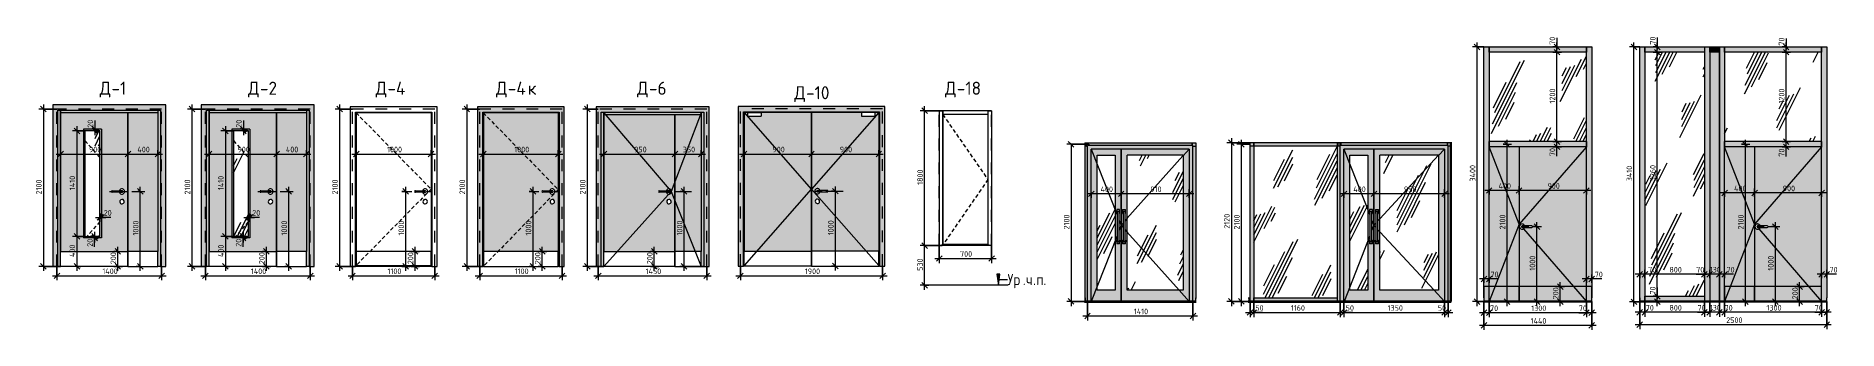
# Model space of a CAD drawing. Header units: millimetres. Extents: x 4250 to 28330, y 3821 to 7744.
import ezdxf

# ---------------------------------------------------------------- set-up
doc = ezdxf.new("R2010")
doc.units = ezdxf.units.MM
for name, pattern in [('200_ШТРИХ__ш1_п0_6_', [80, 50, -30]), ('ADSK_Штрих_ш2 п1', [150, 100, -50]), ('Штрих', [317.5, 158.75, -158.75])]:
    doc.linetypes.add(name, pattern=pattern)
for name, color, linetype, lineweight in [('A-ANNO-DIMS', 7, 'Continuous', 9), ('A-ANNO-DIMS-50', 7, 'Continuous', 9), ('A-DETL', 7, 'Continuous', 9), ('A-DETL-1', 7, 'ADSK_Штрих_ш2 п1', 9), ('A-DOOR', 7, 'Continuous', 9), ('A-DOOR-1', 7, 'Штрих', 9), ('A-DOOR-2', 7, '200_ШТРИХ__ш1_п0_6_', 9), ('A-DOOR-FRAM', 7, 'Continuous', 9), ('A-FLOR', 7, 'Continuous', 9), ('A-GENM', 7, 'Continuous', 9), ('A-GLAZ-CURT', 7, 'Continuous', 9), ('A-GLAZ-CWMG', 7, 'Continuous', 9), ('A-WALL-PATT', 7, 'Continuous', 9), ('G-ANNO-TEXT', 7, 'Continuous', 9), ('I-WALL', 7, 'Continuous', 9)]:
    doc.layers.add(name, color=color, linetype=linetype, lineweight=lineweight)
for name, color, linetype, lineweight, true_color in [('A-DETL-GENF-1', 7, 'Continuous', 9, 0xeeeeee), ('A-DOOR-GLAZ', 7, 'Continuous', 9, 0x8080ff), ('A-FLOR-1', 7, 'Continuous', 9, 0x787878), ('A-FLOR-FNSH-1', 7, 'Continuous', 25, 0x3c3c3c), ('A-WALL-FNSH-1', 7, 'Continuous', 25, 0x3c3c3c), ('G-ANNO-TEXT-1', 7, 'Continuous', 9, 0x3c3c3c)]:
    doc.layers.add(name, color=color, linetype=linetype, lineweight=lineweight, true_color=true_color)
doc.styles.add('GOST Common', font='GOST_Common.ttf', dxfattribs={"height": 175})
doc.styles.add('GOST Common_1', font='GOST_Common.ttf', dxfattribs={"width": 0.9, "height": 150})
doc.styles.add('ISOCPEUR', font='isocpeur.ttf', dxfattribs={"width": 0.9, "height": 75})
doc.dimstyles.new('ISO-1_5', dxfattribs={"dimscale": 304.8, "dimtxt": 74.698588, "dimasz": 0.246063, "dimexe": 0.19685, "dimexo": 0, "dimgap": 0, "dimtad": 1, "dimdec": 0, "dimrnd": 10, "dimzin": 0, "dimdsep": 46, "dimtxsty": 'ISOCPEUR', "dimblk1": 'OBLIQUE', "dimblk2": 'OBLIQUE', "dimsah": 1, "dimcen": 0.09, "dimdle": 0.19685, "dimazin": 0, "dimtfac": 1, "dimtdec": 4, "dimtix": 1, "dimtmove": 0, "dimatfit": 3, "dimfxl": 1, "dimtvp": 1, "dimtolj": 1, "dimtzin": 0, "dimarcsym": 2})
doc.dimstyles.new('ISO-1_5_1', dxfattribs={"dimscale": 304.8, "dimtxt": 74.698588, "dimasz": 0.246063, "dimexe": 0.19685, "dimexo": 0, "dimgap": 0, "dimtad": 1, "dimdec": 0, "dimrnd": 10, "dimzin": 0, "dimdsep": 46, "dimtxsty": 'ISOCPEUR', "dimblk1": 'OBLIQUE', "dimblk2": 'OBLIQUE', "dimsah": 1, "dimcen": 0.09, "dimdle": 0.19685, "dimazin": 0, "dimtfac": 1, "dimtdec": 4, "dimtix": 1, "dimtmove": 1, "dimatfit": 3, "dimfxl": 1, "dimtvp": 1, "dimtolj": 1, "dimtzin": 0, "dimarcsym": 2})
pattern_1 = [(63.435, (127, 63.5), (-511.167, 1533.495), [635, -381, 635, -381, -807.806]), (63.435, (127, 63.5), (-511.167, 1533.495), [-2032, 254, -553.806]), (63.435, (95.2, 95.2), (-511.167, 1533.495), [508, -635, 381, -381, -934.806]), (63.435, (95.2, 95.2), (-511.167, 1533.495), [-1905, 444.5, -490.306]), (63.435, (95.2, 190.5), (-511.167, 1533.495), [381, -762, 254, -381, -1061.806]), (63.435, (95.2, 190.5), (-511.167, 1533.495), [-1778, 571.5, -490.306]), (63.435, (190.5, 95.2), (-511.167, 1533.495), [381, -762, 317.5, -12809.31]), (63.435, (285.8, 190.5), (-511.167, 1533.495), [190.5, -952.5, 127, -12999.81]), (63.435, (127, 349.2), (-511.167, 1533.495), [127, -952.5, 127, -508, -1125.306]), (63.435, (127, 349.2), (-511.167, 1533.495), [-1714.5, 317.5, -807.806]), (63.435, (698.5, 254), (-511.167, 1533.495), [635, -952.5, 762, -503.006]), (63.435, (698.5, 158.8), (-511.167, 1533.495), [889, -635, 952.5, -376.006]), (63.435, (762, 190.5), (-511.167, 1533.495), [1016, -508, 762, -553.806]), (63.435, (857.2, 285.8), (-511.167, 1533.495), [635, -889, 508, -807.806]), (63.435, (762, 476.2), (-511.167, 1533.495), [317.5, -1270, 381, -871.306]), (63.435, (952.5, 381), (-511.167, 1533.495), [254, -1270, 254, -1061.806])]
pattern_2 = [(63.435, (167.2, 63.5), (-511.167, 1533.495), [635, -381, 635, -381, -807.806]), (63.435, (167.2, 63.5), (-511.167, 1533.495), [-2032, 254, -553.806]), (63.435, (135.5, 95.2), (-511.167, 1533.495), [508, -635, 381, -381, -934.806]), (63.435, (135.5, 95.2), (-511.167, 1533.495), [-1905, 444.5, -490.306]), (63.435, (135.5, 190.5), (-511.167, 1533.495), [381, -762, 254, -381, -1061.806]), (63.435, (135.5, 190.5), (-511.167, 1533.495), [-1778, 571.5, -490.306]), (63.435, (230.7, 95.2), (-511.167, 1533.495), [381, -762, 317.5, -12809.31]), (63.435, (326, 190.5), (-511.167, 1533.495), [190.5, -952.5, 127, -12999.81]), (63.435, (167.2, 349.2), (-511.167, 1533.495), [127, -952.5, 127, -508, -1125.306]), (63.435, (167.2, 349.2), (-511.167, 1533.495), [-1714.5, 317.5, -807.806]), (63.435, (738.7, 254), (-511.167, 1533.495), [635, -952.5, 762, -503.006]), (63.435, (738.7, 158.8), (-511.167, 1533.495), [889, -635, 952.5, -376.006]), (63.435, (802.2, 190.5), (-511.167, 1533.495), [1016, -508, 762, -553.806]), (63.435, (897.5, 285.8), (-511.167, 1533.495), [635, -889, 508, -807.806]), (63.435, (802.2, 476.2), (-511.167, 1533.495), [317.5, -1270, 381, -871.306]), (63.435, (992.7, 381), (-511.167, 1533.495), [254, -1270, 254, -1061.806])]
pattern_3 = [(63.435, (52.1, 63.5), (-511.17, 1533.5), [635, -381, 635, -381, -807.81]), (63.435, (52.1, 63.5), (-511.17, 1533.5), [-2032, 254, -553.8]), (63.435, (20.4, 95.2), (-511.17, 1533.5), [508, -635, 381, -381, -934.81]), (63.435, (20.4, 95.2), (-511.17, 1533.5), [-1905, 444.5, -490.3]), (63.435, (20.4, 190.5), (-511.17, 1533.5), [381, -762, 254, -381, -1061.81]), (63.435, (20.4, 190.5), (-511.17, 1533.5), [-1778, 571.5, -490.3]), (63.435, (115.6, 95.2), (-511.17, 1533.5), [381, -762, 317.5, -12809.3]), (63.435, (210.9, 190.5), (-511.17, 1533.5), [190.5, -952.5, 127, -12999.8]), (63.435, (52.1, 349.2), (-511.17, 1533.5), [127, -952.5, 127, -508, -1125.31]), (63.435, (52.1, 349.2), (-511.17, 1533.5), [-1714.5, 317.5, -807.8]), (63.435, (623.6, 254), (-511.17, 1533.5), [635, -952.5, 762, -503]), (63.435, (623.6, 158.8), (-511.17, 1533.5), [889, -635, 952.5, -376]), (63.435, (687.1, 190.5), (-511.17, 1533.5), [1016, -508, 762, -553.8]), (63.435, (782.4, 285.8), (-511.17, 1533.5), [635, -889, 508, -807.8]), (63.435, (687.1, 476.2), (-511.17, 1533.5), [317.5, -1270, 381, -871.3]), (63.435, (877.6, 381), (-511.17, 1533.5), [254, -1270, 254, -1061.8])]

msp = doc.modelspace()

# ---------------------------------------------------------------- texts
at = {"layer": 'G-ANNO-TEXT', "char_height": 150, "attachment_point": 1, "style": 'GOST Common_1'}
for s, insert, width in [('Ур', (17232.1, 4568.5), 248.924), ('\\fGOST Common|b0|i0|c204|p34|;\\W.9;.', (17437.5, 4568.5), 50.506), ('\\fGOST Common|b0|i0|c204|p34|;\\W.9;ч', (17479.2, 4568.5), 115.443), ('\\fGOST Common|b0|i0|c204|p34|;\\W.9;.', (17574.4, 4568.5), 50.506), ('\\fGOST Common|b0|i0|c204|p34|;\\W.9;п', (17616.1, 4568.5), 115.443), ('\\fGOST Common|b0|i0|c204|p34|;\\W.9;.', (17711.4, 4568.5), 50.506)]:
    msp.add_mtext(s, dxfattribs=dict(at, insert=insert, width=width))
at = {"layer": 'G-ANNO-TEXT-1', "char_height": 175, "attachment_point": 1, "style": 'GOST Common'}
for s, insert, width in [('\\fGOST Common|b0|i0|c204|p34|;Д', (5099, 7135.2), 192.405), ('-1', (5257.8, 7135.2), 256.54), ('\\fGOST Common|b0|i0|c204|p34|;Д', (7084, 7135.2), 192.405), ('-2', (7242.8, 7135.2), 304.641), ('\\fGOST Common|b0|i0|c204|p34|;Д', (8787.8, 7135.2), 192.405), ('-4', (8946.5, 7135.2), 324.683), ('\\fGOST Common|b0|i0|c204|p34|;Д', (10395.9, 7135.2), 192.405), ('-4', (10554.7, 7135.2), 324.683), ('\\fGOST Common|b0|i0|c204|p34|;к', (10822.6, 7135.2), 152.321), ('\\fGOST Common|b0|i0|c204|p34|;Д', (12282.5, 7135.2), 192.405), ('-6', (12441.2, 7135.2), 304.641), ('\\fGOST Common|b0|i0|c204|p34|;Д', (14382.2, 7075.2), 192.405), ('-10', (14540.9, 7075.2), 408.861), ('\\fGOST Common|b0|i0|c204|p34|;Д', (16396.3, 7135.2), 192.405), ('-18', (16555.1, 7135.2), 408.861)]:
    msp.add_mtext(s, dxfattribs=dict(at, insert=insert, width=width))

# ---------------------------------------------------------------- blocks, each defined once
blk = doc.blocks.new('Family - ___-32371844-_Двери_ 2 этаж 12-23')
at = {"layer": 'A-DOOR'}
h = blk.add_hatch(color=256, dxfattribs=at)
h.paths.add_polyline_path([(4578, 4869), (5478, 4869), (5478, 6719), (4578, 6719), (4578, 5782)])
h.paths.add_polyline_path([(4903, 5069), (4903, 6479), (5103, 6479), (5103, 5069)])
h.paths.add_polyline_path([(5400, 5504), (5393, 5504), (5386, 5506), (5379, 5510), (5374, 5516), (5370, 5524), (5369, 5530), (5369, 5538), (5370, 5544), (5375, 5552), (5379, 5557), (5385, 5561), (5392, 5563), (5400, 5564), (5407, 5562), (5414, 5559), (5420, 5554), (5425, 5548), (5427, 5541), (5428, 5534), (5427, 5526), (5425, 5519), (5420, 5513), (5415, 5509), (5408, 5505), (5402, 5504)])
h.paths.add_polyline_path([(5399, 5634), (5390, 5635), (5381, 5638), (5374, 5643), (5368, 5651), (5365, 5659), (5266, 5659), (5263, 5660), (5261, 5662), (5260, 5664), (5259, 5666), (5258, 5669), (5259, 5671), (5260, 5674), (5261, 5676), (5263, 5677), (5266, 5678), (5268, 5679), (5365, 5679), (5368, 5687), (5375, 5695), (5381, 5699), (5390, 5703), (5401, 5703), (5408, 5702), (5416, 5699), (5423, 5693), (5429, 5686), (5432, 5678), (5433, 5669), (5432, 5660), (5429, 5651), (5423, 5644), (5416, 5639), (5408, 5635), (5401, 5634)])
blk.add_hatch(color=256, dxfattribs=at).paths.add_polyline_path([(5878, 4869), (5878, 6719), (5478, 6719), (5478, 4869), (5560, 4869)])
h = blk.add_hatch(dxfattribs=at)
h.set_pattern_fill('FP_1', color=256, style=0, pattern_type=2)
h.set_pattern_definition(pattern_1)
h.paths.add_polyline_path([(5103, 5069), (5103, 6479), (4903, 6479), (4903, 5069)])
at = {"layer": 'A-DOOR-FRAM'}
for points in [[(4543, 4669), (4543, 6754), (5913, 6754), (5913, 4669), (5983, 4669), (5983, 6824), (4473, 6824), (4473, 4669)], [(4578, 4669), (4578, 6754), (4543, 6754), (4543, 4669)], [(4578, 6719), (5878, 6719), (5878, 6754), (4578, 6754)], [(5878, 4669), (5913, 4669), (5913, 6754), (5878, 6754), (5878, 4869)]]:
    blk.add_hatch(color=256, dxfattribs=at).paths.add_polyline_path(points)
at = {"layer": 'A-DOOR'}
for p, q in [((5478, 6719), (4578, 6719)), ((4578, 4869), (4578, 6719)), ((5478, 6719), (5478, 4869)), ((5878, 6719), (5478, 6719)), ((5478, 4869), (5478, 6719)), ((5878, 6719), (5878, 4869)), ((5123, 6499), (4883, 6499)), ((4883, 6499), (4883, 5049)), ((4903, 6479), (4903, 5069)), ((5103, 6479), (4903, 6479)), ((5103, 5069), (5103, 6479)), ((5123, 6499), (5123, 5049)), ((5268, 5679), (5398, 5679)), ((5398, 5659), (5268, 5659)), ((5398, 5679), (5365, 5679)), ((5365, 5659), (5398, 5659)), ((4903, 5069), (5103, 5069)), ((4578, 4869), (5478, 4869)), ((4578, 4669), (4578, 4869)), ((5123, 5049), (4883, 5049)), ((5478, 4669), (5478, 4869)), ((5878, 4869), (5478, 4869)), ((5478, 4869), (5478, 4669)), ((5878, 4669), (5878, 4869)), ((5478, 4669), (4578, 4669)), ((5478, 4669), (5878, 4669))]:
    blk.add_line(p, q, dxfattribs=at)
for centre, radius, start, end in [((5268, 5669), 10, 90, 270), ((5398, 5669), 35, 0, 163.3985), ((5398, 5669), 35, 196.6015, 0), ((5398, 5534), 30, 0, 188.1699), ((5398, 5669), 10, 270, 90), ((5398, 5669), 10, 270, 90), ((5398, 5534), 30, 188.1699, 0)]:
    blk.add_arc(centre, radius, start, end, dxfattribs=at)
at = {"layer": 'A-DOOR-1'}
for p, q in [((5928, 6769), (4528, 6769)), ((4528, 4669), (4528, 6769)), ((5928, 6769), (4528, 6769)), ((4528, 4669), (4528, 6769)), ((5928, 4669), (5928, 6769)), ((5928, 4669), (5928, 6769))]:
    blk.add_line(p, q, dxfattribs=at)
at = {"layer": 'A-DOOR-2'}
for p, q in [((4903, 6348), (5103, 6120)), ((5103, 5267), (4930, 5069))]:
    blk.add_line(p, q, dxfattribs=at)
at = {"layer": 'A-DOOR-FRAM'}
for p, q in [((5983, 6824), (4473, 6824)), ((4473, 6824), (4473, 4669)), ((4543, 4669), (4543, 6754)), ((4543, 6754), (5913, 6754)), ((4578, 6719), (4578, 6754)), ((4578, 6754), (4578, 4869)), ((5878, 6754), (5878, 6719)), ((5878, 6754), (5878, 4869)), ((5913, 6754), (5913, 4669)), ((5983, 4669), (5983, 6824)), ((5878, 6719), (4578, 6719)), ((4473, 4669), (4543, 4669)), ((4578, 4669), (4543, 4669)), ((5913, 4669), (5878, 4669)), ((5913, 4669), (5983, 4669))]:
    blk.add_line(p, q, dxfattribs=at)
blk = doc.blocks.new('Family - ___-32371855-_Двери_ 2 этаж 12-23')
at = {"layer": 'A-DOOR'}
for p, q in [((9529, 6719), (8529, 6719)), ((8529, 4869), (8529, 6719)), ((9529, 6719), (9529, 4869)), ((9319, 5679), (9449, 5679)), ((9449, 5659), (9319, 5659)), ((9449, 5679), (9415, 5679)), ((9415, 5659), (9449, 5659)), ((9529, 4869), (8529, 4869)), ((8529, 4869), (8529, 4683)), ((9529, 4683), (9529, 4869)), ((8529, 4683), (9529, 4683))]:
    blk.add_line(p, q, dxfattribs=at)
for centre, radius, start, end in [((9319, 5669), 10, 90, 270), ((9449, 5669), 35, 0, 163.3985), ((9449, 5669), 35, 196.6015, 0), ((9449, 5534), 30, 0, 188.1699), ((9449, 5669), 10, 270, 90), ((9449, 5669), 10, 270, 90), ((9449, 5534), 30, 188.1699, 0)]:
    blk.add_arc(centre, radius, start, end, dxfattribs=at)
at = {"layer": 'A-DOOR-1'}
for p, q in [((9579, 6769), (8479, 6769)), ((8479, 4669), (8479, 6769)), ((9579, 6769), (8479, 6769)), ((8479, 4669), (8479, 6769)), ((9579, 4669), (9579, 6769)), ((9579, 4669), (9579, 6769))]:
    blk.add_line(p, q, dxfattribs=at)
at = {"layer": 'A-DOOR-2'}
for p, q in [((8527, 6719), (9529, 5701)), ((9472, 5643), (8529, 4683)), ((9529, 5701), (9475, 5646))]:
    blk.add_line(p, q, dxfattribs=at)
at = {"layer": 'A-DOOR-FRAM'}
for p, q in [((9609, 6799), (8449, 6799)), ((8449, 6799), (8449, 4669)), ((9609, 4669), (9609, 6799)), ((8519, 4669), (8519, 6729)), ((8519, 6729), (9539, 6729)), ((8529, 6719), (8529, 6729)), ((8529, 6729), (8529, 4869)), ((9529, 6719), (8529, 6719)), ((9529, 6729), (9529, 6719)), ((9529, 6729), (9529, 4869)), ((9539, 6729), (9539, 4669)), ((8449, 4669), (8519, 4669)), ((8529, 4683), (8519, 4683)), ((8529, 4669), (8519, 4669)), ((9539, 4669), (8519, 4669)), ((8529, 4683), (8529, 4669)), ((9529, 4683), (9529, 4669)), ((9539, 4683), (9529, 4683)), ((9539, 4669), (9529, 4669)), ((9539, 4669), (9609, 4669))]:
    blk.add_line(p, q, dxfattribs=at)
blk = doc.blocks.new('Family - ___-32371879-_Двери_ 2 этаж 12-23')
at = {"layer": 'A-DOOR'}
for p, q in [((16970, 6696), (16370, 6696)), ((16370, 4960), (16370, 6696)), ((16970, 6696), (16970, 4960)), ((16970, 4960), (16370, 4960))]:
    blk.add_line(p, q, dxfattribs=at)
at = {"layer": 'A-DOOR-1'}
for p, q in [((17020, 6746), (16320, 6746)), ((16320, 4946), (16320, 6746)), ((17020, 6746), (16320, 6746)), ((16320, 4946), (16320, 6746)), ((17020, 4946), (17020, 6746)), ((17020, 4946), (17020, 6746))]:
    blk.add_line(p, q, dxfattribs=at)
at = {"layer": 'A-DOOR-2'}
for p, q in [((16368, 6696), (16970, 5828)), ((16970, 5828), (16370, 4960))]:
    blk.add_line(p, q, dxfattribs=at)
at = {"layer": 'A-DOOR-FRAM'}
for p, q in [((16320, 6746), (16370, 6746)), ((16320, 6746), (16320, 4946)), ((16370, 6696), (16370, 6746)), ((16970, 6746), (16370, 6746)), ((16370, 6746), (16370, 4946)), ((16970, 6746), (16970, 6696)), ((16970, 6746), (17020, 6746)), ((16970, 6746), (16970, 4946)), ((17020, 6746), (17020, 4946)), ((16970, 6696), (16370, 6696)), ((16370, 4946), (16320, 4946)), ((16360, 4946), (16360, 4960)), ((16980, 4960), (16360, 4960)), ((16980, 4946), (16360, 4946)), ((17020, 4946), (16970, 4946)), ((16980, 4960), (16980, 4946))]:
    blk.add_line(p, q, dxfattribs=at)
blk = doc.blocks.new('Family - ___-32371886-_Двери_ 2 этаж 12-23')
at = {"layer": 'A-DOOR'}
blk.add_hatch(color=256, dxfattribs=at).paths.add_polyline_path([(14431, 4873), (14612, 4873), (14612, 6723), (13942, 6723), (13942, 6673), (13762, 6673), (13762, 6723), (13712, 6723), (13712, 4873)])
h = blk.add_hatch(color=256, dxfattribs=at)
h.paths.add_polyline_path([(15462, 4873), (15512, 4873), (15512, 6723), (15462, 6723), (15462, 6673), (15282, 6673), (15282, 6723), (14612, 6723), (14612, 4873), (15282, 4873)])
h.paths.add_polyline_path([(14690, 5508), (14683, 5510), (14676, 5513), (14670, 5518), (14666, 5524), (14663, 5531), (14662, 5538), (14663, 5546), (14666, 5553), (14670, 5559), (14676, 5564), (14683, 5567), (14690, 5568), (14698, 5568), (14705, 5565), (14711, 5561), (14717, 5556), (14720, 5549), (14722, 5542), (14722, 5534), (14720, 5527), (14716, 5520), (14711, 5515), (14704, 5511), (14697, 5509)])
h.paths.add_polyline_path([(14691, 5638), (14683, 5640), (14674, 5643), (14667, 5649), (14662, 5656), (14658, 5664), (14657, 5673), (14658, 5682), (14662, 5691), (14668, 5699), (14674, 5704), (14683, 5707), (14692, 5708), (14700, 5707), (14709, 5704), (14716, 5699), (14722, 5692), (14726, 5683), (14825, 5683), (14827, 5682), (14829, 5680), (14831, 5678), (14832, 5676), (14832, 5673), (14832, 5671), (14831, 5668), (14829, 5666), (14827, 5665), (14825, 5664), (14822, 5663), (14726, 5663), (14722, 5655), (14716, 5648), (14708, 5642), (14700, 5639), (14692, 5638)])
at = {"layer": 'A-DOOR-FRAM'}
for points in [[(13691, 4673), (13702, 4673), (13702, 6733), (15522, 6733), (15522, 4673), (15592, 4673), (15592, 6803), (13632, 6803), (13632, 4673)], [(13712, 4673), (13712, 6733), (13702, 6733), (13702, 4673)], [(14612, 6723), (15512, 6723), (15512, 6733), (13712, 6733), (13712, 6723), (13942, 6723)], [(15522, 4673), (15522, 6733), (15512, 6733), (15512, 4673)]]:
    blk.add_hatch(color=256, dxfattribs=at).paths.add_polyline_path(points)
at = {"layer": 'A-DOOR'}
for p, q in [((13762, 6723), (13712, 6723)), ((13712, 4873), (13712, 6723)), ((13762, 6723), (13942, 6723)), ((13762, 6673), (13762, 6723)), ((13762, 6673), (13942, 6673)), ((14612, 6723), (13942, 6723)), ((13942, 6723), (13942, 6673)), ((14612, 6723), (14612, 4873)), ((15282, 6723), (14612, 6723)), ((14612, 4873), (14612, 6723)), ((15462, 6723), (15282, 6723)), ((15282, 6723), (15282, 6673)), ((15282, 6673), (15462, 6673)), ((15512, 6723), (15462, 6723)), ((15462, 6673), (15462, 6723)), ((15512, 6723), (15512, 4873)), ((14822, 5683), (14692, 5683)), ((14692, 5683), (14726, 5683)), ((14692, 5663), (14822, 5663)), ((14726, 5663), (14692, 5663)), ((13712, 4873), (14612, 4873)), ((13712, 4673), (13712, 4873)), ((14612, 4673), (14612, 4873)), ((15512, 4873), (14612, 4873)), ((14612, 4873), (14612, 4673)), ((15512, 4673), (15512, 4873)), ((14612, 4673), (13712, 4673)), ((14612, 4673), (15512, 4673))]:
    blk.add_line(p, q, dxfattribs=at)
for centre, radius, start, end in [((14692, 5673), 35, 16.6015, 180), ((14692, 5673), 35, 180, 343.3985), ((14692, 5538), 30, 351.8301, 180), ((14692, 5673), 10, 90, 270), ((14692, 5673), 10, 90, 270), ((14822, 5673), 10, 270, 90), ((14692, 5538), 30, 180, 351.8301)]:
    blk.add_arc(centre, radius, start, end, dxfattribs=at)
at = {"layer": 'A-DOOR-1'}
for p, q in [((15562, 6773), (13662, 6773)), ((13662, 4673), (13662, 6773)), ((15562, 6773), (13662, 6773)), ((13662, 4673), (13662, 6773)), ((15562, 4673), (15562, 6773)), ((15562, 4673), (15562, 6773))]:
    blk.add_line(p, q, dxfattribs=at)
at = {"layer": 'A-DOOR-FRAM'}
for p, q in [((15592, 6803), (13632, 6803)), ((13632, 6803), (13632, 4673)), ((15592, 4673), (15592, 6803)), ((13702, 4673), (13702, 6733)), ((13702, 6733), (15522, 6733)), ((13712, 6723), (13712, 6733)), ((13712, 6733), (13712, 4873)), ((13762, 6723), (13712, 6723)), ((15282, 6723), (13942, 6723)), ((15512, 6723), (15462, 6723)), ((15512, 6733), (15512, 6723)), ((15512, 6733), (15512, 4873)), ((15522, 6733), (15522, 4673)), ((13632, 4673), (13702, 4673)), ((13712, 4673), (13702, 4673)), ((15522, 4673), (15512, 4673)), ((15522, 4673), (15592, 4673))]:
    blk.add_line(p, q, dxfattribs=at)
blk = doc.blocks.new('Family - ___-32371913-_Двери_ 2 этаж 12-23')
at = {"layer": 'A-DOOR'}
h = blk.add_hatch(color=256, dxfattribs=at)
h.paths.add_polyline_path([(6826, 4869), (7463, 4869), (7463, 6719), (6563, 6719), (6563, 4869), (6726, 4869)])
h.paths.add_polyline_path([(6888, 5069), (6888, 6479), (7088, 6479), (7088, 5069), (7038, 5069)])
h.paths.add_polyline_path([(7385, 5504), (7378, 5504), (7371, 5506), (7364, 5511), (7359, 5516), (7355, 5524), (7354, 5530), (7354, 5538), (7355, 5544), (7359, 5552), (7364, 5557), (7370, 5561), (7377, 5563), (7385, 5564), (7392, 5562), (7399, 5559), (7405, 5554), (7410, 5548), (7412, 5541), (7413, 5534), (7412, 5526), (7410, 5519), (7405, 5513), (7400, 5509), (7393, 5505), (7387, 5504)])
h.paths.add_polyline_path([(7384, 5634), (7375, 5635), (7366, 5638), (7359, 5643), (7353, 5651), (7350, 5659), (7251, 5659), (7248, 5660), (7246, 5662), (7245, 5664), (7244, 5666), (7243, 5669), (7244, 5671), (7245, 5674), (7246, 5676), (7248, 5677), (7251, 5678), (7253, 5679), (7350, 5679), (7353, 5687), (7359, 5694), (7366, 5699), (7375, 5703), (7386, 5703), (7393, 5702), (7401, 5699), (7408, 5693), (7414, 5686), (7417, 5678), (7418, 5669), (7417, 5660), (7412, 5650), (7407, 5643), (7401, 5639), (7393, 5635), (7386, 5634)])
blk.add_hatch(color=256, dxfattribs=at).paths.add_polyline_path([(7463, 4869), (7863, 4869), (7863, 6719), (7463, 6719), (7463, 5069)])
h = blk.add_hatch(dxfattribs=at)
h.set_pattern_fill('FP_1', color=256, style=0, pattern_type=2)
h.set_pattern_definition(pattern_1)
h.paths.add_polyline_path([(6888, 5069), (7088, 5069), (7088, 6479), (6888, 6479), (6888, 5282)])
at = {"layer": 'A-DOOR-FRAM'}
for points in [[(6528, 4669), (6528, 6754), (7898, 6754), (7898, 4669), (7968, 4669), (7968, 6824), (6458, 6824), (6458, 4669)], [(6563, 4669), (6563, 6754), (6528, 6754), (6528, 4669)], [(6888, 6719), (7863, 6719), (7863, 6754), (6563, 6754), (6563, 6719)], [(7898, 4669), (7898, 6754), (7863, 6754), (7863, 4669)]]:
    blk.add_hatch(color=256, dxfattribs=at).paths.add_polyline_path(points)
at = {"layer": 'A-DOOR'}
for p, q in [((7463, 6719), (6563, 6719)), ((6563, 4869), (6563, 6719)), ((7463, 6719), (7463, 4869)), ((7863, 6719), (7463, 6719)), ((7463, 4869), (7463, 6719)), ((7863, 6719), (7863, 4869)), ((7108, 6499), (6868, 6499)), ((6868, 6499), (6868, 5049)), ((6888, 6479), (6888, 5069)), ((7088, 6479), (6888, 6479)), ((7088, 5069), (7088, 6479)), ((7108, 6499), (7108, 5049)), ((7253, 5679), (7383, 5679)), ((7383, 5659), (7253, 5659)), ((7383, 5679), (7350, 5679)), ((7350, 5659), (7383, 5659)), ((6888, 5069), (7088, 5069)), ((6563, 4869), (7463, 4869)), ((6563, 4669), (6563, 4869)), ((7108, 5049), (6868, 5049)), ((7463, 4669), (7463, 4869)), ((7863, 4869), (7463, 4869)), ((7463, 4869), (7463, 4669)), ((7863, 4669), (7863, 4869)), ((7463, 4669), (6563, 4669)), ((7463, 4669), (7863, 4669))]:
    blk.add_line(p, q, dxfattribs=at)
for centre, radius, start, end in [((7253, 5669), 10, 90, 270), ((7383, 5669), 35, 0, 163.3985), ((7383, 5669), 35, 196.6015, 0), ((7383, 5534), 30, 0, 188.1699), ((7383, 5669), 10, 270, 90), ((7383, 5669), 10, 270, 90), ((7383, 5534), 30, 188.1699, 0)]:
    blk.add_arc(centre, radius, start, end, dxfattribs=at)
at = {"layer": 'A-DOOR-1'}
for p, q in [((7913, 6769), (6513, 6769)), ((6513, 4669), (6513, 6769)), ((7913, 6769), (6513, 6769)), ((6513, 4669), (6513, 6769)), ((7913, 4669), (7913, 6769)), ((7913, 4669), (7913, 6769))]:
    blk.add_line(p, q, dxfattribs=at)
at = {"layer": 'A-DOOR-2'}
for p, q in [((6888, 6348), (7088, 6120)), ((7088, 5267), (6915, 5069))]:
    blk.add_line(p, q, dxfattribs=at)
at = {"layer": 'A-DOOR-FRAM'}
for p, q in [((7968, 6824), (6458, 6824)), ((6458, 6824), (6458, 4669)), ((6528, 4669), (6528, 6754)), ((6528, 6754), (7898, 6754)), ((6563, 6719), (6563, 6754)), ((6563, 6754), (6563, 4869)), ((7863, 6754), (7863, 6719)), ((7863, 6754), (7863, 4869)), ((7898, 6754), (7898, 4669)), ((7968, 4669), (7968, 6824)), ((7863, 6719), (6563, 6719)), ((6458, 4669), (6528, 4669)), ((6563, 4669), (6528, 4669)), ((7898, 4669), (7863, 4669)), ((7898, 4669), (7968, 4669))]:
    blk.add_line(p, q, dxfattribs=at)
blk = doc.blocks.new('Family - ___-32407517-_Двери_ 2 этаж 12-23')
at = {"layer": 'A-DOOR'}
h = blk.add_hatch(color=256, dxfattribs=at)
h.paths.add_polyline_path([(11229, 4869), (11229, 6719), (10229, 6719), (10229, 4869), (10734, 4869)])
h.paths.add_polyline_path([(11151, 5504), (11144, 5504), (11136, 5506), (11129, 5511), (11125, 5516), (11121, 5524), (11119, 5530), (11119, 5538), (11121, 5544), (11125, 5552), (11129, 5557), (11136, 5561), (11143, 5563), (11151, 5564), (11158, 5562), (11165, 5559), (11171, 5554), (11175, 5548), (11178, 5541), (11179, 5534), (11178, 5526), (11175, 5519), (11171, 5513), (11165, 5509), (11158, 5505), (11153, 5504)])
h.paths.add_polyline_path([(11149, 5634), (11140, 5635), (11132, 5638), (11125, 5643), (11119, 5651), (11115, 5659), (11016, 5659), (11014, 5660), (11012, 5662), (11010, 5664), (11009, 5666), (11009, 5669), (11009, 5671), (11010, 5674), (11012, 5676), (11014, 5677), (11016, 5678), (11019, 5679), (11115, 5679), (11119, 5687), (11125, 5694), (11132, 5699), (11140, 5703), (11151, 5703), (11158, 5702), (11167, 5699), (11174, 5693), (11179, 5686), (11183, 5678), (11184, 5669), (11183, 5660), (11179, 5651), (11174, 5644), (11167, 5639), (11158, 5635), (11150, 5634)])
at = {"layer": 'A-DOOR-FRAM'}
for points in [[(11309, 4669), (11309, 6799), (10149, 6799), (10149, 4669), (10219, 4669), (10219, 6729), (11239, 6729), (11239, 4669)], [(10229, 4669), (10229, 6729), (10219, 6729), (10219, 4669)], [(11229, 6719), (11229, 6729), (10229, 6729), (10229, 6719), (10734, 6719)], [(11229, 4669), (11239, 4669), (11239, 6729), (11229, 6729), (11229, 4869)]]:
    blk.add_hatch(color=256, dxfattribs=at).paths.add_polyline_path(points)
at = {"layer": 'A-DOOR'}
for p, q in [((11229, 6719), (10229, 6719)), ((10229, 4869), (10229, 6719)), ((11229, 6719), (11229, 4869)), ((11019, 5679), (11149, 5679)), ((11149, 5659), (11019, 5659)), ((11149, 5679), (11115, 5679)), ((11115, 5659), (11149, 5659)), ((11229, 4869), (10229, 4869)), ((10229, 4869), (10229, 4669)), ((11229, 4669), (11229, 4869)), ((10229, 4669), (11229, 4669))]:
    blk.add_line(p, q, dxfattribs=at)
for centre, radius, start, end in [((11019, 5669), 10, 90, 270), ((11149, 5669), 35, 0, 163.3985), ((11149, 5669), 35, 196.6015, 0), ((11149, 5534), 30, 0, 188.1699), ((11149, 5669), 10, 270, 90), ((11149, 5669), 10, 270, 90), ((11149, 5534), 30, 188.1699, 0)]:
    blk.add_arc(centre, radius, start, end, dxfattribs=at)
at = {"layer": 'A-DOOR-1'}
for p, q in [((11279, 6769), (10179, 6769)), ((10179, 4669), (10179, 6769)), ((11279, 6769), (10179, 6769)), ((10179, 4669), (10179, 6769)), ((11279, 4669), (11279, 6769)), ((11279, 4669), (11279, 6769))]:
    blk.add_line(p, q, dxfattribs=at)
at = {"layer": 'A-DOOR-2'}
for p, q in [((10227, 6719), (11229, 5694)), ((11229, 5694), (10229, 4669))]:
    blk.add_line(p, q, dxfattribs=at)
at = {"layer": 'A-DOOR-FRAM'}
for p, q in [((11309, 6799), (10149, 6799)), ((10149, 6799), (10149, 4669)), ((11309, 4669), (11309, 6799)), ((10219, 4669), (10219, 6729)), ((10219, 6729), (11239, 6729)), ((10229, 6719), (10229, 6729)), ((10229, 6729), (10229, 4869)), ((11229, 6719), (10229, 6719)), ((11229, 6729), (11229, 6719)), ((11229, 6729), (11229, 4869)), ((11239, 6729), (11239, 4669)), ((10149, 4669), (10219, 4669)), ((10229, 4669), (10219, 4669)), ((11239, 4669), (11229, 4669)), ((11239, 4669), (11309, 4669))]:
    blk.add_line(p, q, dxfattribs=at)
blk = doc.blocks.new('Family - ___-32408647-_Двери_ 2 этаж 12-23')
at = {"layer": 'A-DOOR'}
h = blk.add_hatch(color=256, dxfattribs=at)
h.paths.add_polyline_path([(12788, 4869), (12788, 6694), (11838, 6694), (11838, 4869), (12213, 4869)])
h.paths.add_polyline_path([(12710, 5504), (12703, 5504), (12696, 5506), (12689, 5511), (12684, 5516), (12680, 5524), (12678, 5530), (12678, 5538), (12680, 5544), (12684, 5552), (12689, 5557), (12695, 5561), (12702, 5563), (12710, 5564), (12717, 5562), (12724, 5559), (12730, 5554), (12734, 5548), (12737, 5541), (12738, 5534), (12737, 5526), (12734, 5519), (12730, 5513), (12724, 5509), (12718, 5505), (12712, 5504)])
h.paths.add_polyline_path([(12709, 5634), (12700, 5635), (12691, 5638), (12684, 5643), (12678, 5651), (12675, 5659), (12576, 5659), (12573, 5660), (12571, 5662), (12570, 5664), (12569, 5666), (12568, 5669), (12569, 5671), (12570, 5674), (12571, 5676), (12573, 5677), (12576, 5678), (12583, 5679), (12675, 5679), (12678, 5687), (12684, 5694), (12691, 5699), (12700, 5703), (12711, 5703), (12718, 5702), (12726, 5699), (12733, 5693), (12739, 5686), (12742, 5678), (12743, 5669), (12742, 5660), (12739, 5651), (12733, 5644), (12726, 5639), (12716, 5635), (12711, 5634)])
blk.add_hatch(color=256, dxfattribs=at).paths.add_polyline_path([(12952, 4869), (13138, 4869), (13138, 6694), (12788, 6694), (12788, 4869)])
at = {"layer": 'A-DOOR-FRAM'}
for points in [[(13213, 4669), (13243, 4669), (13243, 6799), (11733, 6799), (11733, 4669), (11803, 4669), (11803, 6729), (13173, 6729), (13173, 4669)], [(11838, 4669), (11838, 6729), (11803, 6729), (11803, 4669)], [(13138, 6694), (13138, 6729), (11838, 6729), (11838, 6694), (12788, 6694)], [(13173, 4669), (13173, 6729), (13138, 6729), (13138, 4669)]]:
    blk.add_hatch(color=256, dxfattribs=at).paths.add_polyline_path(points)
at = {"layer": 'A-DOOR'}
for p, q in [((12788, 6694), (11838, 6694)), ((11838, 4869), (11838, 6694)), ((12788, 6694), (12788, 4869)), ((13138, 6694), (12788, 6694)), ((12788, 4869), (12788, 6694)), ((13138, 6694), (13138, 4869)), ((12578, 5679), (12708, 5679)), ((12708, 5659), (12578, 5659)), ((12708, 5679), (12675, 5679)), ((12675, 5659), (12708, 5659)), ((11838, 4869), (12788, 4869)), ((11838, 4669), (11838, 4869)), ((12788, 4669), (12788, 4869)), ((13138, 4869), (12788, 4869)), ((12788, 4869), (12788, 4669)), ((13138, 4669), (13138, 4869)), ((12788, 4669), (11838, 4669)), ((12788, 4669), (13138, 4669))]:
    blk.add_line(p, q, dxfattribs=at)
for centre, radius, start, end in [((12578, 5669), 10, 90, 270), ((12708, 5669), 35, 0, 163.3985), ((12708, 5669), 35, 196.6015, 0), ((12708, 5534), 30, 0, 188.1699), ((12708, 5669), 10, 270, 90), ((12708, 5669), 10, 270, 90), ((12708, 5534), 30, 188.1699, 0)]:
    blk.add_arc(centre, radius, start, end, dxfattribs=at)
at = {"layer": 'A-DOOR-1'}
for p, q in [((13213, 6769), (11763, 6769)), ((11763, 4669), (11763, 6769)), ((13213, 6769), (11763, 6769)), ((11763, 4669), (11763, 6769)), ((13213, 4669), (13213, 6769)), ((13213, 4669), (13213, 6769))]:
    blk.add_line(p, q, dxfattribs=at)
at = {"layer": 'A-DOOR-FRAM'}
for p, q in [((13243, 6799), (11733, 6799)), ((11733, 6799), (11733, 4669)), ((13243, 4669), (13243, 6799)), ((11803, 4669), (11803, 6729)), ((11803, 6729), (13173, 6729)), ((11838, 6694), (11838, 6729)), ((11838, 6729), (11838, 4869)), ((13138, 6694), (11838, 6694)), ((13138, 6729), (13138, 6694)), ((13138, 6729), (13138, 4869)), ((13173, 6729), (13173, 4669)), ((11733, 4669), (11803, 4669)), ((11838, 4669), (11803, 4669)), ((13173, 4669), (13138, 4669)), ((13173, 4669), (13243, 4669))]:
    blk.add_line(p, q, dxfattribs=at)
blk = doc.blocks.new('Прямоугольный импост - Импост структурный с накладкой - 160мм Темный-33326475-В-6_2 этаж')
at = {"layer": 'A-GLAZ-CWMG'}
blk.add_hatch(color=256, dxfattribs=at).paths.add_polyline_path([(68794, 6285), (68804, 6285), (68804, 6300), (68794, 6300)])
for p, q in [((68754, 6300), (68804, 6300)), ((68804, 6300), (68804, 6285))]:
    blk.add_line(p, q, dxfattribs=at)
blk = doc.blocks.new('Дверь_Витражная_остекление_ - ВВ-6 остекление-32274838-В-6_2 этаж')
at = {"layer": 'A-DOOR'}
blk.add_hatch(color=256, dxfattribs=at).paths.add_polyline_path([(70144, 4202), (70194, 4202), (70194, 6285), (68784, 6285), (68784, 4202), (68834, 4202), (68834, 6235), (70144, 6235), (70144, 4295)])
h = blk.add_hatch(color=256, dxfattribs=at)
h.paths.add_polyline_path([(68896, 4202), (69234, 4202), (69234, 6235), (68834, 6235), (68834, 4202), (68835, 4202)])
h.paths.add_polyline_path([(69118, 4350), (68914, 4350), (68914, 6155), (69154, 6155), (69154, 4350)])
h.paths.add_polyline_path([(69214, 4970), (69174, 4970), (69174, 5020), (69179, 5020), (69179, 5377), (69174, 5377), (69174, 5427), (69214, 5427), (69214, 5377), (69209, 5377), (69209, 5020), (69214, 5020), (69214, 4985)])
h = blk.add_hatch(dxfattribs=at)
h.set_pattern_fill('FP_1', color=256, style=0, pattern_type=2)
h.set_pattern_definition(pattern_1)
h.paths.add_polyline_path([(69118, 4350), (69154, 4350), (69154, 6155), (68914, 6155), (68914, 4350)])
h = blk.add_hatch(color=256, dxfattribs=at)
h.paths.add_polyline_path([(70064, 4200), (70132, 4200), (70132, 4202), (70144, 4202), (70144, 6235), (69234, 6235), (69234, 4202), (69376, 4202), (69376, 4200), (70058, 4200)])
h.paths.add_polyline_path([(69491, 4350), (69314, 4350), (69314, 6155), (70064, 6155), (70064, 4350)])
h.paths.add_polyline_path([(69291, 4970), (69254, 4970), (69254, 5020), (69259, 5020), (69259, 5377), (69254, 5377), (69254, 5427), (69294, 5427), (69294, 5377), (69289, 5377), (69289, 5020), (69294, 5020), (69294, 4970), (69293, 4970)])
h = blk.add_hatch(dxfattribs=at)
h.set_pattern_fill('FP_1', color=256, style=0, pattern_type=2)
h.set_pattern_definition(pattern_1)
h.paths.add_polyline_path([(70064, 4350), (70064, 6155), (69314, 6155), (69314, 4350), (69491, 4350)])
for p, q in [((68784, 4202), (68784, 6285)), ((70194, 6285), (68784, 6285)), ((70194, 4202), (70194, 6285)), ((68834, 4202), (68834, 6235)), ((69234, 6235), (68834, 6235)), ((68834, 6235), (69179, 5357)), ((68914, 4350), (68914, 6155)), ((68914, 6155), (69154, 6155)), ((69154, 6155), (69154, 4350)), ((70144, 6235), (69234, 6235)), ((69234, 4202), (69234, 6235)), ((69234, 6235), (69234, 4202)), ((70144, 6235), (70064, 6146)), ((70144, 6235), (70144, 4202)), ((69174, 5427), (69174, 5400)), ((69214, 5427), (69174, 5427)), ((69214, 5400), (69174, 5400)), ((69174, 5400), (69174, 5377)), ((69174, 5377), (69179, 5377)), ((69179, 5400), (69179, 5000)), ((69209, 5000), (69209, 5400)), ((69209, 5377), (69214, 5377)), ((69214, 5400), (69214, 5427)), ((69214, 5377), (69214, 5400)), ((69254, 5427), (69254, 5400)), ((69254, 5427), (69294, 5427)), ((69294, 5400), (69254, 5400)), ((69254, 5400), (69254, 5377)), ((69254, 5377), (69259, 5377)), ((69259, 5400), (69259, 5000)), ((69289, 5000), (69289, 5400)), ((69289, 5377), (69294, 5377)), ((69314, 5307), (69289, 5279)), ((69294, 5400), (69294, 5427)), ((69294, 5377), (69294, 5400)), ((69179, 5078), (68835, 4202)), ((69209, 5281), (69234, 5218)), ((69234, 5218), (69209, 5154)), ((69259, 5245), (69234, 5218)), ((69234, 5218), (69259, 5190)), ((69289, 5156), (69314, 5128)), ((69174, 4998), (69174, 5020)), ((69174, 5020), (69179, 5020)), ((69174, 4997), (69174, 4970)), ((69174, 4997), (69214, 4997)), ((69214, 4970), (69174, 4970)), ((69209, 5000), (69179, 5000)), ((69209, 5020), (69214, 5020)), ((69214, 5020), (69214, 4998)), ((69214, 4970), (69214, 4997)), ((69254, 4998), (69254, 5020)), ((69254, 5020), (69259, 5020)), ((69254, 4997), (69254, 4970)), ((69254, 4997), (69294, 4997)), ((69294, 4970), (69254, 4970)), ((69289, 5000), (69259, 5000)), ((69289, 5020), (69294, 5020)), ((69294, 5020), (69294, 4998)), ((69294, 4970), (69294, 4997)), ((69154, 4350), (68914, 4350)), ((70010, 4350), (70142, 4202))]:
    blk.add_line(p, q, dxfattribs=at)
at = {"layer": 'A-DOOR-GLAZ'}
for p, q in [((70064, 6155), (69314, 6155)), ((69314, 4350), (69314, 6155)), ((70064, 6155), (70064, 4350)), ((70064, 4350), (69314, 4350))]:
    blk.add_line(p, q, dxfattribs=at)
blk = doc.blocks.new('Прямоугольный импост - Импост структурный с накладкой - 160мм Темный-33326474-В-6_2 этаж')
at = {"layer": 'A-GLAZ-CWMG'}
blk.add_hatch(color=256, dxfattribs=at).paths.add_polyline_path([(70179, 6285), (70184, 6285), (70184, 6320), (68794, 6320), (68794, 6300), (68804, 6300), (68804, 6285), (70144, 6285)])
for p, q in [((68769, 6270), (68769, 6320)), ((68784, 6270), (68769, 6270)), ((70234, 6270), (70194, 6270))]:
    blk.add_line(p, q, dxfattribs=at)
blk = doc.blocks.new('Прямоугольный импост - Импост структурный с накладкой - 160мм Темный-33326241-В-6_2 этаж')
at = {"layer": 'A-GLAZ-CWMG'}
blk.add_hatch(color=256, dxfattribs=at).paths.add_polyline_path([(68772, 4200), (68772, 4202), (68784, 4202), (68784, 6285), (68794, 6285), (68794, 6320), (68754, 6320), (68754, 4200)])
blk.add_line((68794, 6320), (68794, 6285), dxfattribs=at)
blk = doc.blocks.new('Прямоугольный импост - Импост структурный с накладкой - 160мм Темный-33326242-В-6_2 этаж')
at = {"layer": 'A-GLAZ-CWMG'}
blk.add_hatch(color=256, dxfattribs=at).paths.add_polyline_path([(70234, 4200), (70234, 6320), (70184, 6320), (70184, 6285), (70194, 6285), (70194, 4202), (70221, 4202), (70221, 4200)])
blk.add_line((70184, 6285), (70184, 6320), dxfattribs=at)
blk = doc.blocks.new('Прямоугольный импост - Импост структурный с накладкой - 160мм Темный-32274837-В-6_2 этаж')
at = {"layer": 'A-GLAZ-CWMG'}
for p, q in [((68794, 6285), (68794, 6320)), ((70184, 6320), (70184, 6285))]:
    blk.add_line(p, q, dxfattribs=at)
blk = doc.blocks.new('Плинтус - Плинтус темный _ст_школа_-33363617-В-6_2 этаж')
at = {"layer": 'A-GENM'}
blk.add_hatch(color=256, dxfattribs=at).paths.add_polyline_path([(68753, 4200), (68753, 4250), (68744, 4250), (68744, 4200)])
for p, q in [((68744, 4250), (68753, 4250)), ((68753, 4250), (68753, 4200))]:
    blk.add_line(p, q, dxfattribs=at)
blk = doc.blocks.new('Плинтус - Плинтус темный _ст_школа_-33363695-В-6_2 этаж')
at = {"layer": 'A-GENM'}
blk.add_hatch(color=256, dxfattribs=at).paths.add_polyline_path([(70238.672854, 4200), (70238.672854, 4250), (70234, 4250), (70234, 4200)])
for p, q in [((70234, 4250), (70238.672854, 4250)), ((70234, 4200), (70234, 4250))]:
    blk.add_line(p, q, dxfattribs=at)
blk = doc.blocks.new('Плинтус - Плинтус темный _ст_школа_-32862122-В-18_2 этаж')
at = {"layer": 'A-GENM'}
for p, q in [((73520, 4250), (73506, 4250)), ((73506, 4250), (73506, 4200)), ((73506, 4200), (73520, 4200))]:
    blk.add_line(p, q, dxfattribs=at)
blk = doc.blocks.new('Прямоугольный импост - Импост структурный с накладкой - 160мм Темный-33326237-В-18_2 этаж')
at = {"layer": 'A-GLAZ-CWMG'}
blk.add_hatch(color=256, dxfattribs=at).paths.add_polyline_path([(70830, 4200), (70880, 4200), (70880, 6325), (70830, 6325), (70830, 5261)])
blk.add_line((70880, 6325), (70880, 4200), dxfattribs=at)
blk = doc.blocks.new('Дверь_Витражная_остекление_ - В-18-32468702-В-18_2 этаж')
at = {"layer": 'A-DOOR'}
blk.add_hatch(color=256, dxfattribs=at).paths.add_polyline_path([(73480, 4200), (73480, 6285), (72035, 6285), (72035, 4202), (72085, 4202), (72085, 6235), (73430, 6235), (73430, 4202), (73461, 4202), (73461, 4200), (73470, 4200)])
h = blk.add_hatch(color=256, dxfattribs=at)
h.paths.add_polyline_path([(72102, 4200), (72258, 4200), (72258, 4202), (72481, 4202), (72481, 4200), (72485, 4200), (72485, 6235), (72085, 6235), (72085, 4202), (72102, 4202)])
h.paths.add_polyline_path([(72405, 4350), (72165, 4350), (72165, 6155), (72405, 6155), (72405, 4727)])
h.paths.add_polyline_path([(72450, 4970), (72425, 4970), (72425, 5020), (72430, 5020), (72430, 5377), (72425, 5377), (72425, 5427), (72465, 5427), (72465, 5377), (72460, 5377), (72460, 5020), (72465, 5020), (72465, 4970), (72455, 4970)])
h = blk.add_hatch(dxfattribs=at)
h.set_pattern_fill('FP_4', color=256, style=0, pattern_type=2)
h.set_pattern_definition(pattern_2)
h.paths.add_polyline_path([(72405, 4350), (72405, 6155), (72165, 6155), (72165, 4350)])
h = blk.add_hatch(color=256, dxfattribs=at)
h.paths.add_polyline_path([(73344, 4200), (73372, 4200), (73372, 4202), (73430, 4202), (73430, 6235), (72485, 6235), (72485, 4200), (72842, 4200)])
h.paths.add_polyline_path([(72565, 4350), (72565, 6155), (73350, 6155), (73350, 4350), (72842, 4350)])
h.paths.add_polyline_path([(72545, 4970), (72505, 4970), (72505, 5020), (72510, 5020), (72510, 5377), (72505, 5377), (72505, 5427), (72545, 5427), (72545, 5377), (72540, 5377), (72540, 5020), (72545, 5020), (72545, 4985)])
h = blk.add_hatch(dxfattribs=at)
h.set_pattern_fill('FP_4', color=256, style=0, pattern_type=2)
h.set_pattern_definition(pattern_2)
h.paths.add_polyline_path([(72842, 4350), (73350, 4350), (73350, 6155), (72565, 6155), (72565, 4350)])
for p, q in [((72035, 4202), (72035, 6285)), ((73480, 6285), (72035, 6285)), ((73480, 4200), (73480, 6285)), ((72085, 4202), (72085, 6235)), ((72485, 6235), (72085, 6235)), ((72085, 6235), (72430, 5357)), ((72165, 4350), (72165, 6155)), ((72165, 6155), (72405, 6155)), ((72405, 6155), (72405, 4350)), ((73430, 6235), (72485, 6235)), ((72485, 4200), (72485, 6235)), ((72485, 6235), (72485, 4200)), ((73430, 6235), (73350, 6149)), ((73430, 6235), (73430, 4202)), ((72425, 5427), (72425, 5400)), ((72465, 5427), (72425, 5427)), ((72465, 5400), (72425, 5400)), ((72425, 5400), (72425, 5377)), ((72425, 5377), (72430, 5377)), ((72430, 5400), (72430, 5000)), ((72460, 5000), (72460, 5400)), ((72460, 5377), (72465, 5377)), ((72465, 5400), (72465, 5427)), ((72465, 5377), (72465, 5400)), ((72505, 5427), (72505, 5400)), ((72505, 5427), (72545, 5427)), ((72545, 5400), (72505, 5400)), ((72505, 5400), (72505, 5377)), ((72505, 5377), (72510, 5377)), ((72510, 5400), (72510, 5000)), ((72540, 5000), (72540, 5400)), ((72540, 5377), (72545, 5377)), ((72565, 5304), (72540, 5277)), ((72545, 5400), (72545, 5427)), ((72545, 5377), (72545, 5400)), ((72430, 5078), (72086, 4202)), ((72460, 5281), (72485, 5218)), ((72485, 5218), (72460, 5154)), ((72510, 5244), (72485, 5218)), ((72485, 5218), (72510, 5191)), ((72540, 5158), (72565, 5131)), ((72425, 4998), (72425, 5020)), ((72425, 5020), (72430, 5020)), ((72425, 4997), (72425, 4970)), ((72425, 4997), (72465, 4997)), ((72465, 4970), (72425, 4970)), ((72460, 5000), (72430, 5000)), ((72460, 5020), (72465, 5020)), ((72465, 5020), (72465, 4998)), ((72465, 4970), (72465, 4997)), ((72505, 4998), (72505, 5020)), ((72505, 5020), (72510, 5020)), ((72505, 4997), (72505, 4970)), ((72505, 4997), (72545, 4997)), ((72545, 4970), (72505, 4970)), ((72540, 5000), (72510, 5000)), ((72540, 5020), (72545, 5020)), ((72545, 5020), (72545, 4998)), ((72545, 4970), (72545, 4997)), ((72405, 4350), (72165, 4350)), ((73291, 4350), (73428, 4202))]:
    blk.add_line(p, q, dxfattribs=at)
at = {"layer": 'A-DOOR-GLAZ'}
for p, q in [((73350, 6155), (72565, 6155)), ((72565, 4350), (72565, 6155)), ((73350, 6155), (73350, 4350)), ((73350, 4350), (72565, 4350))]:
    blk.add_line(p, q, dxfattribs=at)
blk = doc.blocks.new('Системная панель - Стекло - 40мм-32468815-В-18_2 этаж')
at = {"layer": 'A-GLAZ-CURT'}
h = blk.add_hatch(dxfattribs=at)
h.set_pattern_fill('FP_4', color=256, style=0, pattern_type=2)
h.set_pattern_definition(pattern_2)
h.paths.add_polyline_path([(71994, 4250), (71994, 6275), (70880, 6275), (70880, 4250), (71485, 4250)])
blk = doc.blocks.new('Прямоугольный импост - Импост структурный с накладкой - 160мм Темный-33326238-В-18_2 этаж')
at = {"layer": 'A-GLAZ-CWMG'}
blk.add_hatch(color=256, dxfattribs=at).paths.add_polyline_path([(72842, 6285), (73470, 6285), (73470, 6325), (72045, 6325), (72045, 6285), (72565, 6285)])
for p, q in [((72020, 6275), (72020, 6325)), ((72035, 6275), (72020, 6275)), ((73509, 6275), (73480, 6275))]:
    blk.add_line(p, q, dxfattribs=at)
blk = doc.blocks.new('Прямоугольный импост - Импост структурный с накладкой - 160мм Темный-33326239-В-18_2 этаж')
at = {"layer": 'A-GLAZ-CWMG'}
blk.add_hatch(color=256, dxfattribs=at).paths.add_polyline_path([(72012, 4200), (72012, 4202), (72035, 4202), (72035, 6285), (72044, 6285), (72044, 6325), (71994, 6325), (71994, 4200), (72004, 4200)])
for p, q in [((71994, 6325), (71994, 4200)), ((72044, 6325), (72044, 6285))]:
    blk.add_line(p, q, dxfattribs=at)
blk = doc.blocks.new('Прямоугольный импост - Импост структурный с накладкой - 160мм Темный-33326242-В-18_2 этаж')
at = {"layer": 'A-GLAZ-CWMG'}
blk.add_hatch(color=256, dxfattribs=at).paths.add_polyline_path([(73506, 4200), (73506, 4250), (73509, 4250), (73509, 6325), (73470, 6325), (73470, 6285), (73480, 6285), (73480, 4200)])
blk.add_line((73470, 6285), (73470, 6325), dxfattribs=at)
blk = doc.blocks.new('Прямоугольный импост - Импост структурный с накладкой - 160мм Темный-32428852-В-18_2 этаж')
at = {"layer": 'A-GLAZ-CWMG'}
for p, q in [((72045, 6285), (72045, 6325)), ((73470, 6325), (73470, 6285))]:
    blk.add_line(p, q, dxfattribs=at)
blk = doc.blocks.new('Прямоугольный импост - Импост структурный с накладкой - 160мм Темный-33326240-В-18_2 этаж')
at = {"layer": 'A-GLAZ-CWMG'}
blk.add_hatch(color=256, dxfattribs=at).paths.add_polyline_path([(71994, 6275), (71994, 6325), (70880, 6325), (70880, 6275), (71485, 6275)])
for p, q in [((72019, 6275), (70830, 6275)), ((72019, 6325), (72019, 6275))]:
    blk.add_line(p, q, dxfattribs=at)
blk = doc.blocks.new('Прямоугольный импост - Импост структурный с накладкой - 160мм Темный-32468813-В-18_2 этаж')
at = {"layer": 'A-GLAZ-CWMG'}
blk.add_hatch(color=256, dxfattribs=at).paths.add_polyline_path([(71485, 4200), (71994, 4200), (71994, 4250), (70880, 4250), (70880, 4200)])
for p, q in [((70880, 4200), (70880, 4250)), ((70880, 4250), (71994, 4250)), ((71994, 4250), (71994, 4200))]:
    blk.add_line(p, q, dxfattribs=at)
blk = doc.blocks.new('Прямоугольный импост - Импост структурный с накладкой - 160мм Темный-32468814-В-18_2 этаж')
at = {"layer": 'A-GLAZ-CWMG'}
for p, q in [((70880, 6275), (70880, 6325)), ((71994, 6275), (70880, 6275)), ((71994, 6325), (71994, 6275))]:
    blk.add_line(p, q, dxfattribs=at)
blk = doc.blocks.new('Прямоугольный импост - Импост структурный с накладкой - 160мм Темный-33326241-В-18_2 этаж')
at = {"layer": 'A-GLAZ-CWMG'}
blk.add_hatch(color=256, dxfattribs=at).paths.add_polyline_path([(72044, 6285), (72045, 6285), (72045, 6325), (72044, 6325)])
for p, q in [((71995, 6325), (71995, 4200)), ((72045, 6325), (72045, 6285))]:
    blk.add_line(p, q, dxfattribs=at)
blk = doc.blocks.new('Плинтус - Плинтус темный _ст_школа_-33363695-В-18_2 этаж')
at = {"layer": 'A-GENM'}
blk.add_hatch(color=256, dxfattribs=at).paths.add_polyline_path([(70807, 4200), (70829, 4200), (70829, 4250), (70807, 4250)])
for p, q in [((70807, 4250), (70829, 4250)), ((70829, 4250), (70829, 4200))]:
    blk.add_line(p, q, dxfattribs=at)
blk = doc.blocks.new('Плинтус - Плинтус темный _ст_школа_-32862082-Д-22_2 этаж_2')
at = {"layer": 'A-GENM'}
blk.add_hatch(color=256, dxfattribs=at).paths.add_polyline_path([(-24374, 4200), (-24370, 4200), (-24370, 4250), (-24374, 4250), (-24374, 4204)])
for p, q in [((-24374, 4250), (-24370, 4250)), ((-24370, 4250), (-24370, 4200))]:
    blk.add_line(p, q, dxfattribs=at)
blk = doc.blocks.new('Плинтус - Плинтус темный _ст_школа_-32862083-Д-22_2 этаж_2')
at = {"layer": 'A-GENM'}
blk.add_hatch(color=256, dxfattribs=at).paths.add_polyline_path([(-22924, 4200), (-22924, 4250), (-22930, 4250), (-22930, 4200)])
for p, q in [((-22930, 4250), (-22924, 4250)), ((-22930, 4200), (-22930, 4250))]:
    blk.add_line(p, q, dxfattribs=at)
blk = doc.blocks.new('Прямоугольный импост - 50 x 70 мм-31927764-Д-22_2 этаж_2')
at = {"layer": 'A-GLAZ-CWMG'}
blk.add_hatch(color=256, dxfattribs=at).paths.add_polyline_path([(-24370, 4400), (-24300, 4400), (-24300, 6300), (-24370, 6300), (-24370, 4474)])
blk.add_line((-24300, 6300), (-24300, 6265), dxfattribs=at)
blk = doc.blocks.new('Дверь_Витражная_остекление_ - ДВН_ДАО_Главный вход_1200 в свету Д-22 _п_-31928779-Д-22_2 этаж_2')
at = {"layer": 'A-DOOR'}
blk.add_hatch(color=256, dxfattribs=at).paths.add_polyline_path([(-23900, 4400), (-23900, 6265), (-24300, 6265), (-24300, 4400)])
h = blk.add_hatch(color=256, dxfattribs=at)
h.paths.add_polyline_path([(-23000, 4400), (-23000, 6265), (-23900, 6265), (-23900, 4400), (-23649, 4400)])
h.paths.add_polyline_path([(-23860, 5165), (-23869, 5166), (-23878, 5170), (-23885, 5175), (-23890, 5183), (-23894, 5191), (-23895, 5200), (-23894, 5209), (-23890, 5218), (-23885, 5225), (-23875, 5231), (-23867, 5234), (-23860, 5235), (-23851, 5234), (-23842, 5230), (-23835, 5225), (-23830, 5218), (-23826, 5210), (-23727, 5210), (-23723, 5207), (-23722, 5206), (-23721, 5204), (-23720, 5202), (-23720, 5198), (-23721, 5196), (-23721, 5195), (-23724, 5192), (-23727, 5191), (-23728, 5190), (-23734, 5190), (-23826, 5190), (-23830, 5182), (-23836, 5175), (-23843, 5169), (-23852, 5166), (-23860, 5165)])
for p, q in [((-24300, 4200), (-24300, 6265)), ((-23900, 6265), (-24300, 6265)), ((-23000, 6265), (-23900, 5233)), ((-23900, 6265), (-23900, 4202)), ((-23900, 5233), (-23889, 5220)), ((-23730, 5210), (-23860, 5210)), ((-23860, 5210), (-23826, 5210)), ((-23860, 5190), (-23730, 5190)), ((-23826, 5190), (-23860, 5190)), ((-23745, 5210), (-23845, 5210)), ((-23845, 5190), (-23745, 5190)), ((-23844, 5169), (-23002, 4202))]:
    blk.add_line(p, q, dxfattribs=at)
at = {"layer": 'A-DOOR', "flags": 128}
for points in [[(-23845, 5210), (-23846, 5210), (-23846, 5210), (-23847, 5210), (-23847, 5210), (-23848, 5210), (-23849, 5210), (-23849, 5210), (-23850, 5210), (-23850, 5210), (-23851, 5210), (-23851, 5210), (-23852, 5210), (-23852, 5210), (-23853, 5210), (-23853, 5210), (-23854, 5210), (-23854, 5210), (-23855, 5210), (-23855, 5210), (-23856, 5210), (-23856, 5210), (-23857, 5210), (-23857, 5210), (-23857, 5210), (-23858, 5210), (-23858, 5210), (-23858, 5210), (-23859, 5210), (-23859, 5210), (-23859, 5210), (-23859, 5210), (-23859, 5210), (-23860, 5210), (-23860, 5210), (-23860, 5210), (-23860, 5210), (-23860, 5210), (-23860, 5210), (-23860, 5210)], [(-23860, 5190), (-23860, 5190), (-23860, 5190), (-23860, 5190), (-23860, 5190), (-23860, 5190), (-23859, 5190), (-23859, 5190), (-23859, 5190), (-23859, 5190), (-23859, 5190), (-23858, 5190), (-23858, 5190), (-23858, 5190), (-23857, 5190), (-23857, 5190), (-23857, 5190), (-23856, 5190), (-23856, 5190), (-23855, 5190), (-23855, 5190), (-23855, 5190), (-23854, 5190), (-23854, 5190), (-23853, 5190), (-23853, 5190), (-23852, 5190), (-23852, 5190), (-23851, 5190), (-23850, 5190), (-23850, 5190), (-23849, 5190), (-23849, 5190), (-23848, 5190), (-23848, 5190), (-23847, 5190), (-23846, 5190), (-23846, 5190), (-23845, 5190), (-23845, 5190)], [(-23730, 5210), (-23730, 5210), (-23730, 5210), (-23730, 5210), (-23730, 5210), (-23730, 5210), (-23731, 5210), (-23731, 5210), (-23731, 5210), (-23731, 5210), (-23731, 5210), (-23732, 5210), (-23732, 5210), (-23732, 5210), (-23733, 5210), (-23733, 5210), (-23733, 5210), (-23734, 5210), (-23734, 5210), (-23735, 5210), (-23735, 5210), (-23735, 5210), (-23736, 5210), (-23736, 5210), (-23737, 5210), (-23737, 5210), (-23738, 5210), (-23738, 5210), (-23739, 5210), (-23740, 5210), (-23740, 5210), (-23741, 5210), (-23741, 5210), (-23742, 5210), (-23742, 5210), (-23743, 5210), (-23744, 5210), (-23744, 5210), (-23745, 5210), (-23745, 5210)], [(-23745, 5190), (-23744, 5190), (-23744, 5190), (-23743, 5190), (-23743, 5190), (-23742, 5190), (-23741, 5190), (-23741, 5190), (-23740, 5190), (-23740, 5190), (-23739, 5190), (-23739, 5190), (-23738, 5190), (-23738, 5190), (-23737, 5190), (-23737, 5190), (-23736, 5190), (-23736, 5190), (-23735, 5190), (-23735, 5190), (-23734, 5190), (-23734, 5190), (-23733, 5190), (-23733, 5190), (-23733, 5190), (-23732, 5190), (-23732, 5190), (-23732, 5190), (-23731, 5190), (-23731, 5190), (-23731, 5190), (-23731, 5190), (-23731, 5190), (-23730, 5190), (-23730, 5190), (-23730, 5190), (-23730, 5190), (-23730, 5190), (-23730, 5190), (-23730, 5190)]]:
    blk.add_lwpolyline(points, dxfattribs=at)
at = {"layer": 'A-DOOR'}
for centre, radius, start, end in [((-23860, 5200), 35, 16.6015, 180), ((-23860, 5200), 35, 180, 343.3985), ((-23860, 5200), 10, 90, 270), ((-23860, 5200), 10, 90, 270), ((-23860, 5200), 35, 98.5767, 105), ((-23860, 5200), 35, 255, 261.4233), ((-23860, 5200), 35, 83.5447, 90), ((-23860, 5200), 35, 270, 276.4553), ((-23860, 5200), 35, 68.5405, 75), ((-23860, 5200), 35, 285, 291.4595), ((-23860, 5200), 35, 53.5543, 60), ((-23860, 5200), 35, 300, 306.4457), ((-23860, 5200), 35, 38.5805, 45), ((-23860, 5200), 35, 315, 321.4195), ((-23860, 5200), 35, 23.6155, 30), ((-23860, 5200), 35, 330, 336.3845), ((-23730, 5200), 10, 270, 90)]:
    blk.add_arc(centre, radius, start, end, dxfattribs=at)
blk = doc.blocks.new('Прямоугольный импост - 50 x 70 мм-31928777-Д-22_2 этаж_2')
at = {"layer": 'A-GLAZ-CWMG'}
blk.add_hatch(color=256, dxfattribs=at).paths.add_polyline_path([(-24203, 7530), (-23000, 7530), (-23000, 7600), (-24300, 7600), (-24300, 7530)])
for p, q in [((-24300, 7530), (-24300, 7600)), ((-23000, 7530), (-24300, 7530)), ((-23000, 7600), (-23000, 7530))]:
    blk.add_line(p, q, dxfattribs=at)
blk = doc.blocks.new('Системная панель - Стекло - 40мм-32261946-Д-22_2 этаж_2')
at = {"layer": 'A-GLAZ-CURT'}
h = blk.add_hatch(dxfattribs=at)
h.set_pattern_fill('FP_6', color=256, style=0, pattern_type=2)
h.set_pattern_definition([(63.435, (-5621.5, 63.5), (-511.167, 1533.495), [635, -381, 635, -381, -807.806]), (63.435, (-5621.5, 63.5), (-511.167, 1533.495), [-2032, 254, -553.81]), (63.435, (-5653.2, 95.2), (-511.167, 1533.495), [508, -635, 381, -381, -934.806]), (63.435, (-5653.2, 95.2), (-511.167, 1533.495), [-1905, 444.5, -490.31]), (63.435, (-5653.2, 190.5), (-511.167, 1533.495), [381, -762, 254, -381, -1061.806]), (63.435, (-5653.2, 190.5), (-511.167, 1533.495), [-1778, 571.5, -490.31]), (63.435, (-5558, 95.2), (-511.167, 1533.495), [381, -762, 317.5, -12809.3]), (63.435, (-5462.7, 190.5), (-511.167, 1533.495), [190.5, -952.5, 127, -12999.8]), (63.435, (-5621.5, 349.2), (-511.167, 1533.495), [127, -952.5, 127, -508, -1125.306]), (63.435, (-5621.5, 349.2), (-511.167, 1533.495), [-1714.5, 317.5, -807.81]), (63.435, (-5050, 254), (-511.167, 1533.495), [635, -952.5, 762, -503.006]), (63.435, (-5050, 158.8), (-511.167, 1533.495), [889, -635, 952.5, -376.006]), (63.435, (-4986.5, 190.5), (-511.167, 1533.495), [1016, -508, 762, -553.806]), (63.435, (-4891.2, 285.8), (-511.167, 1533.495), [635, -889, 508, -807.806]), (63.435, (-4986.5, 476.2), (-511.167, 1533.495), [317.5, -1270, 381, -871.306]), (63.435, (-4796, 381), (-511.167, 1533.495), [254, -1270, 254, -1061.806])])
h.paths.add_polyline_path([(-23993, 6335), (-23000, 6335), (-23000, 7530), (-24300, 7530), (-24300, 6335)])
blk = doc.blocks.new('Прямоугольный импост - 50 x 70 мм-31701779-Д-22_2 этаж_2')
at = {"layer": 'A-GLAZ-CWMG'}
blk.add_hatch(color=256, dxfattribs=at).paths.add_polyline_path([(-22930, 4400), (-22930, 6300), (-23000, 6300), (-23000, 4400)])
blk.add_line((-23000, 4202), (-23000, 6300), dxfattribs=at)
blk = doc.blocks.new('Прямоугольный импост - 50 x 70 мм-31928778-Д-22_2 этаж_2')
at = {"layer": 'A-GLAZ-CWMG'}
blk.add_hatch(color=256, dxfattribs=at).paths.add_polyline_path([(-24300, 6265), (-23000, 6265), (-23000, 6335), (-24300, 6335), (-24300, 6300)])
for p, q in [((-24300, 6265), (-24300, 6335)), ((-23000, 6335), (-24300, 6335)), ((-23000, 6265), (-23900, 6265)), ((-23000, 6335), (-23000, 6265))]:
    blk.add_line(p, q, dxfattribs=at)
blk = doc.blocks.new('Прямоугольный импост - 50 x 70 мм-32261947-Д-22_2 этаж_2')
at = {"layer": 'A-GLAZ-CWMG'}
blk.add_hatch(color=256, dxfattribs=at).paths.add_polyline_path([(-24370, 6300), (-24300, 6300), (-24300, 7600), (-24370, 7600), (-24370, 6335)])
blk.add_line((-24300, 7600), (-24300, 6300), dxfattribs=at)
blk = doc.blocks.new('Прямоугольный импост - 50 x 70 мм-32257330-Д-22_2 этаж_2')
at = {"layer": 'A-GLAZ-CWMG'}
blk.add_hatch(color=256, dxfattribs=at).paths.add_polyline_path([(-23000, 6300), (-22930, 6300), (-22930, 7600), (-23000, 7600), (-23000, 7024)])
blk.add_line((-23000, 6300), (-23000, 7600), dxfattribs=at)
blk = doc.blocks.new('Плинтус - Плинтус темный _ст_школа_-32862021-Д-21_2 этаж_2')
at = {"layer": 'A-GENM'}
for p, q in [((-6533, 4250), (-6530, 4250)), ((-6530, 4250), (-6530, 4200))]:
    blk.add_line(p, q, dxfattribs=at)
blk = doc.blocks.new('Плинтус - Плинтус темный _ст_школа_-32862019-Д-21_2 этаж_2')
at = {"layer": 'A-GENM'}
for p, q in [((-4030, 4202), (-4030, 4250)), ((-4030, 4250), (-4029, 4250))]:
    blk.add_line(p, q, dxfattribs=at)
blk = doc.blocks.new('Прямоугольный импост - 50 x 70 мм-31700031-Д-21_2 этаж_2')
at = {"layer": 'A-GLAZ-CWMG'}
blk.add_hatch(color=256, dxfattribs=at).paths.add_polyline_path([(-6460, 4200), (-6460, 6300), (-6530, 6300), (-6530, 4200)])
blk.add_line((-6460, 6300), (-6460, 4200), dxfattribs=at)
blk = doc.blocks.new('Дверь_Витражная_остекление_ - ДВН_ДАО_Главный вход_1200 в свету-31742133-Д-21_2 этаж_2')
at = {"layer": 'A-DOOR'}
blk.add_hatch(color=256, dxfattribs=at).paths.add_polyline_path([(-4995, 4400), (-4995, 6265), (-5395, 6265), (-5395, 4400), (-5017, 4400)])
h = blk.add_hatch(color=256, dxfattribs=at)
h.paths.add_polyline_path([(-4995, 4400), (-4100, 4400), (-4100, 6265), (-4995, 6265), (-4995, 5046)])
h.paths.add_polyline_path([(-4955, 5165), (-4964, 5166), (-4973, 5170), (-4980, 5175), (-4985, 5183), (-4989, 5191), (-4990, 5200), (-4989, 5209), (-4985, 5218), (-4980, 5225), (-4972, 5230), (-4963, 5234), (-4955, 5235), (-4946, 5234), (-4938, 5230), (-4930, 5225), (-4925, 5218), (-4921, 5210), (-4822, 5210), (-4818, 5207), (-4817, 5206), (-4816, 5204), (-4815, 5203), (-4815, 5198), (-4816, 5196), (-4816, 5195), (-4819, 5192), (-4822, 5191), (-4822, 5190), (-4829, 5190), (-4921, 5190), (-4925, 5182), (-4931, 5175), (-4938, 5169), (-4947, 5166), (-4955, 5165)])
for p, q in [((-5395, 4202), (-5395, 6265)), ((-4995, 6265), (-5395, 6265)), ((-4100, 6265), (-4995, 5233)), ((-4995, 6265), (-4995, 4202)), ((-4995, 5233), (-4984, 5220)), ((-4825, 5210), (-4955, 5210)), ((-4955, 5210), (-4921, 5210)), ((-4954, 5210), (-4955, 5210)), ((-4955, 5190), (-4825, 5190)), ((-4921, 5190), (-4955, 5190)), ((-4940, 5169), (-4102, 4202)), ((-4826, 5190), (-4825, 5190))]:
    blk.add_line(p, q, dxfattribs=at)
for centre, radius, start, end in [((-4955, 5200), 35, 16.6015, 180), ((-4955, 5200), 35, 180, 343.3985), ((-4955, 5200), 10, 90, 270), ((-4955, 5200), 10, 90, 270), ((-4955, 5200), 35, 98.5767, 105), ((-4955, 5200), 35, 255, 261.4233), ((-4955, 5200), 35, 83.5447, 90), ((-4955, 5200), 35, 270, 276.4553), ((-4955, 5200), 35, 68.5405, 75), ((-4955, 5200), 35, 285, 291.4595), ((-4955, 5200), 35, 53.5543, 60), ((-4955, 5200), 35, 300, 306.4457), ((-4955, 5200), 35, 38.5805, 45), ((-4955, 5200), 35, 315, 321.4195), ((-4955, 5200), 35, 23.6155, 30), ((-4955, 5200), 35, 330, 336.3845), ((-4825, 5200), 10, 270, 90)]:
    blk.add_arc(centre, radius, start, end, dxfattribs=at)
blk = doc.blocks.new('Прямоугольный импост - 50 x 70 мм-31720913-Д-21_2 этаж_2')
at = {"layer": 'A-GLAZ-CWMG'}
blk.add_hatch(color=256, dxfattribs=at).paths.add_polyline_path([(-6375, 7530), (-5665, 7530), (-5665, 7600), (-6460, 7600), (-6460, 7530), (-6401, 7530)])
for p, q in [((-6460, 7530), (-6460, 7600)), ((-5665, 7530), (-6460, 7530)), ((-5665, 7600), (-5665, 7530))]:
    blk.add_line(p, q, dxfattribs=at)
blk = doc.blocks.new('Системная панель - Стемалит - 40мм-32257327-Д-21_2 этаж_2')
at = {"layer": 'A-GLAZ-CURT'}
blk.add_hatch(color=256, dxfattribs=at).paths.add_polyline_path([(-5595, 4200), (-5477, 4200), (-5477, 4202), (-5465, 4202), (-5465, 7530), (-5595, 7530), (-5595, 4202)])
for p, q in [((-5465, 7530), (-5595, 7530)), ((-5595, 7530), (-5595, 6300)), ((-5465, 6300), (-5465, 7530)), ((-5595, 6300), (-5595, 4200)), ((-5465, 4202), (-5465, 6300))]:
    blk.add_line(p, q, dxfattribs=at)
blk = doc.blocks.new('Прямоугольный импост - 50 x 70 мм-31701710-Д-21_2 этаж_2')
at = {"layer": 'A-GLAZ-CWMG'}
blk.add_hatch(color=256, dxfattribs=at).paths.add_polyline_path([(-4352, 7530), (-4100, 7530), (-4100, 7600), (-5395, 7600), (-5395, 7530), (-5281, 7530)])
for p, q in [((-5395, 7530), (-5395, 7600)), ((-4100, 7530), (-5395, 7530)), ((-4100, 7600), (-4100, 7530))]:
    blk.add_line(p, q, dxfattribs=at)
blk = doc.blocks.new('Прямоугольный импост - 50 x 70 мм-31687886-Д-21_2 этаж_2')
at = {"layer": 'A-GLAZ-CWMG'}
blk.add_hatch(color=256, dxfattribs=at).paths.add_polyline_path([(-5396, 4202), (-5395, 4202), (-5395, 6300), (-5465, 6300), (-5465, 4202)])
for p, q in [((-5465, 6300), (-5465, 4202)), ((-5395, 6300), (-5395, 6265))]:
    blk.add_line(p, q, dxfattribs=at)
blk = doc.blocks.new('Системная панель - Стекло - 40мм-32257328-Д-21_2 этаж_2')
at = {"layer": 'A-GLAZ-CURT'}
h = blk.add_hatch(dxfattribs=at)
h.set_pattern_fill('FP_8', color=256, style=0, pattern_type=2)
h.set_pattern_definition(pattern_3)
h.paths.add_polyline_path([(-4100, 6335), (-4100, 7530), (-5395, 7530), (-5395, 6335), (-4663, 6335)])
blk = doc.blocks.new('Прямоугольный импост - 50 x 70 мм-31701779-Д-21_2 этаж_2')
at = {"layer": 'A-GLAZ-CWMG'}
blk.add_hatch(color=256, dxfattribs=at).paths.add_polyline_path([(-4096, 4202), (-4030, 4202), (-4030, 6300), (-4100, 6300), (-4100, 4202)])
blk.add_line((-4100, 4202), (-4100, 6300), dxfattribs=at)
blk = doc.blocks.new('Прямоугольный импост - 50 x 70 мм-31693698-Д-21_2 этаж_2')
at = {"layer": 'A-GLAZ-CWMG'}
blk.add_hatch(color=256, dxfattribs=at).paths.add_polyline_path([(-5395, 6265), (-4100, 6265), (-4100, 6335), (-5395, 6335), (-5395, 6300)])
for p, q in [((-5395, 6265), (-5395, 6335)), ((-4100, 6335), (-5395, 6335)), ((-4100, 6265), (-4995, 6265)), ((-4100, 6335), (-4100, 6265))]:
    blk.add_line(p, q, dxfattribs=at)
blk = doc.blocks.new('Прямоугольный импост - 50 x 70 мм-32257329-Д-21_2 этаж_2')
at = {"layer": 'A-GLAZ-CWMG'}
blk.add_hatch(color=256, dxfattribs=at).paths.add_polyline_path([(-6530, 6300), (-6460, 6300), (-6460, 7600), (-6530, 7600), (-6530, 6400)])
blk.add_line((-6460, 7600), (-6460, 6300), dxfattribs=at)
blk = doc.blocks.new('Прямоугольный импост - 50 x 70 мм-32257330-Д-21_2 этаж_2')
at = {"layer": 'A-GLAZ-CWMG'}
blk.add_hatch(color=256, dxfattribs=at).paths.add_polyline_path([(-4100, 6300), (-4030, 6300), (-4030, 7600), (-4100, 7600), (-4100, 7460)])
blk.add_line((-4100, 6300), (-4100, 7600), dxfattribs=at)
blk = doc.blocks.new('Прямоугольный импост - 50 x 70 мм-32257325-Д-21_2 этаж_2')
at = {"layer": 'A-GLAZ-CWMG'}
blk.add_hatch(color=256, dxfattribs=at).paths.add_polyline_path([(-5395, 6300), (-5395, 7600), (-5465, 7600), (-5465, 6300)])
for p, q in [((-5465, 7600), (-5465, 6300)), ((-5395, 7600), (-5395, 6300))]:
    blk.add_line(p, q, dxfattribs=at)
blk = doc.blocks.new('Системная панель - Стекло - 40мм-32257331-Д-21_2 этаж_2')
at = {"layer": 'A-GLAZ-CURT'}
h = blk.add_hatch(dxfattribs=at)
h.set_pattern_fill('FP_8', color=256, style=0, pattern_type=2)
h.set_pattern_definition(pattern_3)
h.paths.add_polyline_path([(-6460, 4270), (-5665, 4270), (-5665, 7530), (-6460, 7530), (-6460, 5898)])
blk = doc.blocks.new('Прямоугольный импост - 50 x 70 мм-31701712-Д-21_2 этаж_2')
at = {"layer": 'A-GLAZ-CWMG'}
blk.add_hatch(color=256, dxfattribs=at).paths.add_polyline_path([(-5595, 7530), (-5465, 7530), (-5465, 7600), (-5595, 7600)])
for p, q in [((-5595, 7530), (-5595, 7600)), ((-5465, 7530), (-5595, 7530)), ((-5465, 7600), (-5465, 7530))]:
    blk.add_line(p, q, dxfattribs=at)
blk = doc.blocks.new('Прямоугольный импост - 50 x 70 мм-31702100-Д-21_2 этаж_2')
at = {"layer": 'A-GLAZ-CWMG'}
blk.add_hatch(color=256, dxfattribs=at).paths.add_polyline_path([(-5665, 4200), (-5595, 4200), (-5595, 6300), (-5665, 6300), (-5665, 4270)])
for p, q in [((-5665, 6300), (-5665, 4200)), ((-5595, 6300), (-5595, 4200))]:
    blk.add_line(p, q, dxfattribs=at)
blk = doc.blocks.new('Прямоугольный импост - 50 x 70 мм-32257326-Д-21_2 этаж_2')
at = {"layer": 'A-GLAZ-CWMG'}
blk.add_hatch(color=256, dxfattribs=at).paths.add_polyline_path([(-5595, 6300), (-5595, 7600), (-5665, 7600), (-5665, 6300)])
for p, q in [((-5665, 7600), (-5665, 6300)), ((-5595, 7600), (-5595, 6300))]:
    blk.add_line(p, q, dxfattribs=at)
blk = doc.blocks.new('Прямоугольный импост - 50 x 70 мм-31720914-Д-21_2 этаж_2')
at = {"layer": 'A-GLAZ-CWMG'}
blk.add_hatch(color=256, dxfattribs=at).paths.add_polyline_path([(-5665, 4200), (-5665, 4270), (-6460, 4270), (-6460, 4200)])
for p, q in [((-6460, 4200), (-6460, 4270)), ((-6460, 4270), (-5665, 4270)), ((-5665, 4270), (-5665, 4200))]:
    blk.add_line(p, q, dxfattribs=at)
blk = doc.blocks.new('DIMBLOCK1-_Двери_ 2 этаж 12-23')
at = {"layer": 'A-ANNO-DIMS-50'}
for p, q in [((4528, 4669), (4528, 4483)), ((4528, 4543), (4528, 4669)), ((5928, 4669), (5928, 4483)), ((5928, 4543), (5928, 4669)), ((4468, 4543), (5988, 4543))]:
    blk.add_line(p, q, dxfattribs=at)
at = {"layer": 'A-ANNO-DIMS-50', "lineweight": 20}
for p, q in [((4528, 4543), (4566, 4580)), ((5928, 4543), (5966, 4580)), ((4528, 4543), (4491, 4505)), ((5928, 4543), (5891, 4505))]:
    blk.add_line(p, q, dxfattribs=at)
at = {"layer": 'A-ANNO-DIMS-50', "color": 0, "insert": (5136, 4641), "char_height": 75, "width": 220.65, "attachment_point": 1, "line_spacing_factor": 1.149209, "style": 'ISOCPEUR'}
blk.add_mtext('1400', dxfattribs=at)
blk = doc.blocks.new('_Oblique')
at = {"color": 0, "linetype": 'ByBlock', "lineweight": -2}
blk.add_line((-0.5, -0.5), (0.5, 0.5), dxfattribs=at)
blk = doc.blocks.new('DIMBLOCK2-_Двери_ 2 этаж 12-23')
at = {"layer": 'A-ANNO-DIMS-50'}
for p, q in [((5290, 4869), (5403, 4869)), ((5343, 4869), (5290, 4869)), ((5343, 4609), (5343, 4929)), ((5290, 4669), (5403, 4669)), ((5343, 4669), (5290, 4669))]:
    blk.add_line(p, q, dxfattribs=at)
at = {"layer": 'A-ANNO-DIMS-50', "lineweight": 20}
for p, q in [((5343, 4869), (5305, 4906)), ((5343, 4869), (5380, 4831)), ((5343, 4669), (5305, 4706)), ((5343, 4669), (5380, 4631))]:
    blk.add_line(p, q, dxfattribs=at)
at = {"layer": 'A-ANNO-DIMS-50', "color": 0, "insert": (5245, 4698), "char_height": 75, "width": 170.66, "attachment_point": 1, "rotation": 90, "line_spacing_factor": 1.149209, "style": 'ISOCPEUR'}
blk.add_mtext('200', dxfattribs=at)
blk = doc.blocks.new('DIMBLOCK3-_Двери_ 2 этаж 12-23')
at = {"layer": 'A-ANNO-DIMS-50', "lineweight": 20}
for p, q in [((4795, 6479), (4758, 6516)), ((4795, 6479), (4833, 6441)), ((4795, 5069), (4758, 5106)), ((4795, 5069), (4833, 5031))]:
    blk.add_line(p, q, dxfattribs=at)
at = {"layer": 'A-ANNO-DIMS-50'}
for p, q in [((4795, 6539), (4795, 5069)), ((4903, 6479), (4735, 6479)), ((4795, 6479), (4903, 6479)), ((4903, 5069), (4735, 5069)), ((4795, 5069), (4903, 5069))]:
    blk.add_line(p, q, dxfattribs=at)
at = {"layer": 'A-ANNO-DIMS-50', "color": 0, "insert": (4697, 5688), "char_height": 75, "width": 205.13, "attachment_point": 1, "rotation": 90, "line_spacing_factor": 1.149209, "style": 'ISOCPEUR'}
blk.add_mtext('1410', dxfattribs=at)
blk = doc.blocks.new('DIMBLOCK4-_Двери_ 2 этаж 12-23')
at = {"layer": 'A-ANNO-DIMS-50'}
for p, q in [((4903, 5069), (4735, 5069)), ((4795, 5069), (4795, 4609)), ((4795, 5069), (4903, 5069)), ((4849, 4669), (4735, 4669)), ((4795, 4669), (4849, 4669))]:
    blk.add_line(p, q, dxfattribs=at)
at = {"layer": 'A-ANNO-DIMS-50', "lineweight": 20}
for p, q in [((4795, 5069), (4758, 5106)), ((4795, 5069), (4833, 5031)), ((4795, 4669), (4758, 4706)), ((4795, 4669), (4833, 4631))]:
    blk.add_line(p, q, dxfattribs=at)
at = {"layer": 'A-ANNO-DIMS-50', "color": 0, "insert": (4697, 4794), "char_height": 75, "width": 179.28, "attachment_point": 1, "rotation": 90, "line_spacing_factor": 1.149209, "style": 'ISOCPEUR'}
blk.add_mtext('400', dxfattribs=at)
blk = doc.blocks.new('DIMBLOCK5-_Двери_ 2 этаж 12-23')
at = {"layer": 'A-ANNO-DIMS-50'}
for p, q in [((5085, 5069), (4972, 5069)), ((5032, 5129), (5032, 4989)), ((5032, 5075), (5032, 5059)), ((5032, 4931), (5032, 5075)), ((5032, 5069), (5085, 5069)), ((5085, 5049), (4972, 5049)), ((5032, 5049), (5085, 5049))]:
    blk.add_line(p, q, dxfattribs=at)
at = {"layer": 'A-ANNO-DIMS-50', "lineweight": 20}
for p, q in [((5032, 5069), (4994, 5106)), ((5032, 5049), (4994, 5086)), ((5032, 5069), (5069, 5031)), ((5032, 5049), (5069, 5011))]:
    blk.add_line(p, q, dxfattribs=at)
at = {"layer": 'A-ANNO-DIMS-50', "color": 0, "insert": (4934, 4931), "char_height": 75, "width": 113.77, "attachment_point": 1, "rotation": 90, "line_spacing_factor": 1.149209, "style": 'ISOCPEUR'}
blk.add_mtext('20', dxfattribs=at)
blk = doc.blocks.new('DIMBLOCK6-_Двери_ 2 этаж 12-23')
at = {"layer": 'A-ANNO-DIMS-50'}
for p, q in [((5043, 5323), (5183, 5323)), ((5103, 5376), (5103, 5263)), ((5103, 5323), (5103, 5376)), ((5104, 5323), (5113, 5323)), ((5249, 5323), (5104, 5323)), ((5123, 5376), (5123, 5263)), ((5123, 5323), (5123, 5376))]:
    blk.add_line(p, q, dxfattribs=at)
at = {"layer": 'A-ANNO-DIMS-50', "lineweight": 20}
for p, q in [((5103, 5323), (5066, 5286)), ((5123, 5323), (5086, 5286)), ((5103, 5323), (5141, 5361)), ((5123, 5323), (5161, 5361))]:
    blk.add_line(p, q, dxfattribs=at)
at = {"layer": 'A-ANNO-DIMS-50', "color": 0, "insert": (5154, 5421), "char_height": 75, "width": 113.77, "attachment_point": 1, "line_spacing_factor": 1.149209, "style": 'ISOCPEUR'}
blk.add_mtext('20', dxfattribs=at)
blk = doc.blocks.new('DIMBLOCK7-_Двери_ 2 этаж 12-23')
at = {"layer": 'A-ANNO-DIMS-50', "lineweight": 20}
for p, q in [((5036, 6499), (4998, 6536)), ((5036, 6479), (4998, 6516)), ((5036, 6499), (5073, 6461)), ((5036, 6479), (5073, 6441))]:
    blk.add_line(p, q, dxfattribs=at)
at = {"layer": 'A-ANNO-DIMS-50'}
for p, q in [((5036, 6615), (5036, 6470)), ((5036, 6559), (5036, 6419)), ((5089, 6499), (4976, 6499)), ((5089, 6479), (4976, 6479)), ((5036, 6499), (5089, 6499)), ((5036, 6470), (5036, 6489)), ((5036, 6479), (5089, 6479))]:
    blk.add_line(p, q, dxfattribs=at)
at = {"layer": 'A-ANNO-DIMS-50', "color": 0, "insert": (4938, 6520), "char_height": 75, "width": 113.77, "attachment_point": 1, "rotation": 90, "line_spacing_factor": 1.149209, "style": 'ISOCPEUR'}
blk.add_mtext('20', dxfattribs=at)
blk = doc.blocks.new('DIMBLOCK8-_Двери_ 2 этаж 12-23')
at = {"layer": 'A-ANNO-DIMS-50'}
for p, q in [((4528, 6769), (4288, 6769)), ((4348, 6829), (4348, 4609)), ((4348, 6769), (4528, 6769)), ((4578, 4669), (4288, 4669)), ((4348, 4669), (4578, 4669))]:
    blk.add_line(p, q, dxfattribs=at)
at = {"layer": 'A-ANNO-DIMS-50', "lineweight": 20}
for p, q in [((4348, 6769), (4310, 6806)), ((4348, 6769), (4385, 6731)), ((4348, 4669), (4310, 4706)), ((4348, 4669), (4385, 4631))]:
    blk.add_line(p, q, dxfattribs=at)
at = {"layer": 'A-ANNO-DIMS-50', "color": 0, "insert": (4250, 5630), "char_height": 75, "width": 212.03, "attachment_point": 1, "rotation": 90, "line_spacing_factor": 1.149209, "style": 'ISOCPEUR'}
blk.add_mtext('2100', dxfattribs=at)
blk = doc.blocks.new('DIMBLOCK9-_Двери_ 2 этаж 12-23')
at = {"layer": 'A-ANNO-DIMS-50'}
for p, q in [((4518, 6169), (5478, 6169)), ((4578, 6222), (4578, 6109)), ((4578, 6169), (4578, 6222)), ((5478, 6122), (5478, 6229)), ((5478, 6169), (5478, 6122))]:
    blk.add_line(p, q, dxfattribs=at)
at = {"layer": 'A-ANNO-DIMS-50', "lineweight": 20}
for p, q in [((4578, 6169), (4541, 6132)), ((4578, 6169), (4616, 6207)), ((5478, 6169), (5441, 6132)), ((5478, 6169), (5516, 6207))]:
    blk.add_line(p, q, dxfattribs=at)
at = {"layer": 'A-ANNO-DIMS-50', "color": 0, "insert": (4957, 6267), "char_height": 75, "width": 170.66, "attachment_point": 1, "line_spacing_factor": 1.149209, "style": 'ISOCPEUR'}
blk.add_mtext('900', dxfattribs=at)
blk = doc.blocks.new('DIMBLOCK10-_Двери_ 2 этаж 12-23')
at = {"layer": 'A-ANNO-DIMS-50', "lineweight": 20}
for p, q in [((5478, 6169), (5441, 6132)), ((5478, 6169), (5516, 6207)), ((5878, 6169), (5841, 6132)), ((5878, 6169), (5916, 6207))]:
    blk.add_line(p, q, dxfattribs=at)
at = {"layer": 'A-ANNO-DIMS-50'}
for p, q in [((5478, 6122), (5478, 6229)), ((5478, 6169), (5938, 6169)), ((5478, 6169), (5478, 6122)), ((5878, 6222), (5878, 6109)), ((5878, 6169), (5878, 6222))]:
    blk.add_line(p, q, dxfattribs=at)
at = {"layer": 'A-ANNO-DIMS-50', "color": 0, "insert": (5604, 6267), "char_height": 75, "width": 179.28, "attachment_point": 1, "line_spacing_factor": 1.149209, "style": 'ISOCPEUR'}
blk.add_mtext('400', dxfattribs=at)
blk = doc.blocks.new('DIMBLOCK11-_Двери_ 2 этаж 12-23')
at = {"layer": 'A-ANNO-DIMS-50'}
for p, q in [((8479, 6769), (8246, 6769)), ((8306, 6829), (8306, 4609)), ((8306, 6769), (8479, 6769)), ((8519, 4669), (8246, 4669)), ((8306, 4669), (8519, 4669))]:
    blk.add_line(p, q, dxfattribs=at)
at = {"layer": 'A-ANNO-DIMS-50', "lineweight": 20}
for p, q in [((8306, 6769), (8269, 6806)), ((8306, 6769), (8344, 6731)), ((8306, 4669), (8269, 4706)), ((8306, 4669), (8344, 4631))]:
    blk.add_line(p, q, dxfattribs=at)
at = {"layer": 'A-ANNO-DIMS-50', "color": 0, "insert": (8208, 5630), "char_height": 75, "width": 212.03, "attachment_point": 1, "rotation": 90, "line_spacing_factor": 1.149209, "style": 'ISOCPEUR'}
blk.add_mtext('2100', dxfattribs=at)
blk = doc.blocks.new('DIMBLOCK12-_Двери_ 2 этаж 12-23')
at = {"layer": 'A-ANNO-DIMS-50'}
for p, q in [((8479, 4669), (8479, 4483)), ((8479, 4543), (8479, 4669)), ((9579, 4669), (9579, 4483)), ((9579, 4543), (9579, 4669)), ((8419, 4543), (9639, 4543))]:
    blk.add_line(p, q, dxfattribs=at)
at = {"layer": 'A-ANNO-DIMS-50', "lineweight": 20}
for p, q in [((8479, 4543), (8516, 4580)), ((9579, 4543), (9616, 4580)), ((8479, 4543), (8441, 4505)), ((9579, 4543), (9541, 4505))]:
    blk.add_line(p, q, dxfattribs=at)
at = {"layer": 'A-ANNO-DIMS-50', "color": 0, "insert": (8947, 4641), "char_height": 75, "width": 196.51, "attachment_point": 1, "line_spacing_factor": 1.149209, "style": 'ISOCPEUR'}
blk.add_mtext('1100', dxfattribs=at)
blk = doc.blocks.new('DIMBLOCK13-_Двери_ 2 этаж 12-23')
at = {"layer": 'A-ANNO-DIMS-50'}
for p, q in [((9261, 4869), (9374, 4869)), ((9314, 4869), (9261, 4869)), ((9314, 4609), (9314, 4929)), ((9261, 4669), (9374, 4669)), ((9314, 4669), (9261, 4669))]:
    blk.add_line(p, q, dxfattribs=at)
at = {"layer": 'A-ANNO-DIMS-50', "lineweight": 20}
for p, q in [((9314, 4869), (9277, 4906)), ((9314, 4869), (9352, 4831)), ((9314, 4669), (9277, 4706)), ((9314, 4669), (9352, 4631))]:
    blk.add_line(p, q, dxfattribs=at)
at = {"layer": 'A-ANNO-DIMS-50', "color": 0, "insert": (9216, 4698), "char_height": 75, "width": 170.66, "attachment_point": 1, "rotation": 90, "line_spacing_factor": 1.149209, "style": 'ISOCPEUR'}
blk.add_mtext('200', dxfattribs=at)
blk = doc.blocks.new('DIMBLOCK14-_Двери_ 2 этаж 12-23')
at = {"layer": 'A-ANNO-DIMS-50'}
for p, q in [((16320, 4946), (16320, 4714)), ((16320, 4774), (16320, 4946)), ((17020, 4946), (17020, 4714)), ((17020, 4774), (17020, 4946)), ((16260, 4774), (17080, 4774))]:
    blk.add_line(p, q, dxfattribs=at)
at = {"layer": 'A-ANNO-DIMS-50', "lineweight": 20}
for p, q in [((16320, 4774), (16282, 4737)), ((16320, 4774), (16357, 4812)), ((17020, 4774), (16982, 4737)), ((17020, 4774), (17057, 4812))]:
    blk.add_line(p, q, dxfattribs=at)
at = {"layer": 'A-ANNO-DIMS-50', "color": 0, "insert": (16598, 4872), "char_height": 75, "width": 170.66, "attachment_point": 1, "line_spacing_factor": 1.149209, "style": 'ISOCPEUR'}
blk.add_mtext('700', dxfattribs=at)
blk = doc.blocks.new('DIMBLOCK15-_Двери_ 2 этаж 12-23')
at = {"layer": 'A-ANNO-DIMS-50'}
for p, q in [((16360, 4946), (16065, 4946)), ((16125, 4356), (16125, 4946)), ((16125, 4946), (16360, 4946)), ((16180, 4416), (16065, 4416)), ((16125, 4416), (16180, 4416))]:
    blk.add_line(p, q, dxfattribs=at)
at = {"layer": 'A-ANNO-DIMS-50', "lineweight": 20}
for p, q in [((16125, 4946), (16088, 4984)), ((16125, 4946), (16163, 4909)), ((16125, 4416), (16088, 4454)), ((16125, 4416), (16163, 4379))]:
    blk.add_line(p, q, dxfattribs=at)
at = {"layer": 'A-ANNO-DIMS-50', "color": 0, "insert": (16027, 4610), "char_height": 75, "width": 170.66, "attachment_point": 1, "rotation": 90, "line_spacing_factor": 1.149209, "style": 'ISOCPEUR'}
blk.add_mtext('530', dxfattribs=at)
blk = doc.blocks.new('DIMBLOCK16-_Двери_ 2 этаж 12-23')
at = {"layer": 'A-ANNO-DIMS-50'}
for p, q in [((16320, 6746), (16065, 6746)), ((16125, 4946), (16125, 6806)), ((16125, 6746), (16320, 6746)), ((16360, 4946), (16065, 4946)), ((16125, 4946), (16360, 4946))]:
    blk.add_line(p, q, dxfattribs=at)
at = {"layer": 'A-ANNO-DIMS-50', "lineweight": 20}
for p, q in [((16125, 6746), (16088, 6784)), ((16125, 6746), (16163, 6709)), ((16125, 4946), (16088, 4984)), ((16125, 4946), (16163, 4909))]:
    blk.add_line(p, q, dxfattribs=at)
at = {"layer": 'A-ANNO-DIMS-50', "color": 0, "insert": (16027, 5758), "char_height": 75, "width": 212.03, "attachment_point": 1, "rotation": 90, "line_spacing_factor": 1.149209, "style": 'ISOCPEUR'}
blk.add_mtext('1800', dxfattribs=at)
blk = doc.blocks.new('DIMBLOCK17-_Двери_ 2 этаж 12-23')
at = {"layer": 'A-ANNO-DIMS-50'}
for p, q in [((13662, 4673), (13662, 4483)), ((13662, 4543), (13662, 4673)), ((15562, 4673), (15562, 4483)), ((15562, 4543), (15562, 4673)), ((13602, 4543), (15622, 4543))]:
    blk.add_line(p, q, dxfattribs=at)
at = {"layer": 'A-ANNO-DIMS-50', "lineweight": 20}
for p, q in [((13662, 4543), (13700, 4580)), ((15562, 4543), (15600, 4580)), ((13662, 4543), (13625, 4505)), ((15562, 4543), (15525, 4505))]:
    blk.add_line(p, q, dxfattribs=at)
at = {"layer": 'A-ANNO-DIMS-50', "color": 0, "insert": (14524, 4641), "char_height": 75, "width": 212.03, "attachment_point": 1, "line_spacing_factor": 1.149209, "style": 'ISOCPEUR'}
blk.add_mtext('1900', dxfattribs=at)
blk = doc.blocks.new('DIMBLOCK18-_Двери_ 2 этаж 12-23')
at = {"layer": 'A-ANNO-DIMS-50'}
for p, q in [((13652, 6169), (14612, 6169)), ((13712, 6222), (13712, 6109)), ((13712, 6169), (13712, 6222)), ((14612, 6222), (14612, 6109)), ((14612, 6169), (14612, 6222))]:
    blk.add_line(p, q, dxfattribs=at)
at = {"layer": 'A-ANNO-DIMS-50', "lineweight": 20}
for p, q in [((13712, 6169), (13675, 6132)), ((13712, 6169), (13750, 6207)), ((14612, 6169), (14575, 6132)), ((14612, 6169), (14650, 6207))]:
    blk.add_line(p, q, dxfattribs=at)
at = {"layer": 'A-ANNO-DIMS-50', "color": 0, "insert": (14091, 6267), "char_height": 75, "width": 170.66, "attachment_point": 1, "line_spacing_factor": 1.149209, "style": 'ISOCPEUR'}
blk.add_mtext('900', dxfattribs=at)
blk = doc.blocks.new('DIMBLOCK19-_Двери_ 2 этаж 12-23')
at = {"layer": 'A-ANNO-DIMS-50', "lineweight": 20}
for p, q in [((14612, 6169), (14575, 6132)), ((14612, 6169), (14650, 6207)), ((15512, 6169), (15475, 6132)), ((15512, 6169), (15550, 6207))]:
    blk.add_line(p, q, dxfattribs=at)
at = {"layer": 'A-ANNO-DIMS-50'}
for p, q in [((14612, 6222), (14612, 6109)), ((14612, 6169), (14612, 6222)), ((14612, 6169), (15572, 6169)), ((15512, 6222), (15512, 6109)), ((15512, 6169), (15512, 6222))]:
    blk.add_line(p, q, dxfattribs=at)
at = {"layer": 'A-ANNO-DIMS-50', "color": 0, "insert": (14991, 6267), "char_height": 75, "width": 170.66, "attachment_point": 1, "line_spacing_factor": 1.149209, "style": 'ISOCPEUR'}
blk.add_mtext('900', dxfattribs=at)
blk = doc.blocks.new('DIMBLOCK20-_Двери_ 2 этаж 12-23')
at = {"layer": 'A-ANNO-DIMS-50'}
for p, q in [((14879, 5674), (14992, 5674)), ((14932, 5674), (14879, 5674)), ((14932, 4613), (14932, 5734)), ((14879, 4673), (14992, 4673)), ((14932, 4673), (14879, 4673))]:
    blk.add_line(p, q, dxfattribs=at)
at = {"layer": 'A-ANNO-DIMS-50', "lineweight": 20}
for p, q in [((14932, 5674), (14895, 5711)), ((14932, 5674), (14970, 5636)), ((14932, 4673), (14895, 4711)), ((14932, 4673), (14970, 4636))]:
    blk.add_line(p, q, dxfattribs=at)
at = {"layer": 'A-ANNO-DIMS-50', "color": 0, "insert": (14834, 5085), "char_height": 75, "width": 212.03, "attachment_point": 1, "rotation": 90, "line_spacing_factor": 1.149209, "style": 'ISOCPEUR'}
blk.add_mtext('1000', dxfattribs=at)
blk = doc.blocks.new('DIMBLOCK21-_Двери_ 2 этаж 12-23')
at = {"layer": 'A-ANNO-DIMS-50'}
for p, q in [((9138, 5669), (9251, 5669)), ((9191, 5669), (9138, 5669)), ((9191, 4609), (9191, 5729)), ((9138, 4669), (9251, 4669)), ((9191, 4669), (9138, 4669))]:
    blk.add_line(p, q, dxfattribs=at)
at = {"layer": 'A-ANNO-DIMS-50', "lineweight": 20}
for p, q in [((9191, 5669), (9153, 5707)), ((9191, 5669), (9228, 5632)), ((9191, 4669), (9153, 4706)), ((9191, 4669), (9228, 4631))]:
    blk.add_line(p, q, dxfattribs=at)
at = {"layer": 'A-ANNO-DIMS-50', "color": 0, "insert": (9093, 5081), "char_height": 75, "width": 212.03, "attachment_point": 1, "rotation": 90, "line_spacing_factor": 1.149209, "style": 'ISOCPEUR'}
blk.add_mtext('1000', dxfattribs=at)
blk = doc.blocks.new('DIMBLOCK22-_Двери_ 2 этаж 12-23')
at = {"layer": 'A-ANNO-DIMS-50', "lineweight": 20}
for p, q in [((5642, 5669), (5604, 5707)), ((5642, 5669), (5679, 5632)), ((5642, 4669), (5604, 4706)), ((5642, 4669), (5679, 4631))]:
    blk.add_line(p, q, dxfattribs=at)
at = {"layer": 'A-ANNO-DIMS-50'}
for p, q in [((5609, 5669), (5702, 5669)), ((5642, 5669), (5609, 5669)), ((5642, 4609), (5642, 5729)), ((5588, 4669), (5702, 4669)), ((5642, 4669), (5588, 4669))]:
    blk.add_line(p, q, dxfattribs=at)
at = {"layer": 'A-ANNO-DIMS-50', "color": 0, "insert": (5544, 5081), "char_height": 75, "width": 212.03, "attachment_point": 1, "rotation": 90, "line_spacing_factor": 1.149209, "style": 'ISOCPEUR'}
blk.add_mtext('1000', dxfattribs=at)
blk = doc.blocks.new('DIMBLOCK23-_Двери_ 2 этаж 12-23')
at = {"layer": 'A-ANNO-DIMS-50'}
for p, q in [((6513, 4669), (6513, 4483)), ((6513, 4543), (6513, 4669)), ((7913, 4669), (7913, 4483)), ((7913, 4543), (7913, 4669)), ((6453, 4543), (7973, 4543))]:
    blk.add_line(p, q, dxfattribs=at)
at = {"layer": 'A-ANNO-DIMS-50', "lineweight": 20}
for p, q in [((6513, 4543), (6551, 4580)), ((7913, 4543), (7951, 4580)), ((6513, 4543), (6476, 4505)), ((7913, 4543), (7876, 4505))]:
    blk.add_line(p, q, dxfattribs=at)
at = {"layer": 'A-ANNO-DIMS-50', "color": 0, "insert": (7121, 4641), "char_height": 75, "width": 220.65, "attachment_point": 1, "line_spacing_factor": 1.149209, "style": 'ISOCPEUR'}
blk.add_mtext('1400', dxfattribs=at)
blk = doc.blocks.new('DIMBLOCK24-_Двери_ 2 этаж 12-23')
at = {"layer": 'A-ANNO-DIMS-50'}
for p, q in [((7275, 4869), (7388, 4869)), ((7328, 4869), (7275, 4869)), ((7328, 4609), (7328, 4929)), ((7275, 4669), (7388, 4669)), ((7328, 4669), (7275, 4669))]:
    blk.add_line(p, q, dxfattribs=at)
at = {"layer": 'A-ANNO-DIMS-50', "lineweight": 20}
for p, q in [((7328, 4869), (7290, 4906)), ((7328, 4869), (7365, 4831)), ((7328, 4669), (7290, 4706)), ((7328, 4669), (7365, 4631))]:
    blk.add_line(p, q, dxfattribs=at)
at = {"layer": 'A-ANNO-DIMS-50', "color": 0, "insert": (7230, 4698), "char_height": 75, "width": 170.66, "attachment_point": 1, "rotation": 90, "line_spacing_factor": 1.149209, "style": 'ISOCPEUR'}
blk.add_mtext('200', dxfattribs=at)
blk = doc.blocks.new('DIMBLOCK25-_Двери_ 2 этаж 12-23')
at = {"layer": 'A-ANNO-DIMS-50', "lineweight": 20}
for p, q in [((6780, 6479), (6743, 6516)), ((6780, 6479), (6818, 6441)), ((6780, 5069), (6743, 5106)), ((6780, 5069), (6818, 5031))]:
    blk.add_line(p, q, dxfattribs=at)
at = {"layer": 'A-ANNO-DIMS-50'}
for p, q in [((6780, 6539), (6780, 5069)), ((6888, 6479), (6720, 6479)), ((6780, 6479), (6888, 6479)), ((6888, 5069), (6720, 5069)), ((6780, 5069), (6888, 5069))]:
    blk.add_line(p, q, dxfattribs=at)
at = {"layer": 'A-ANNO-DIMS-50', "color": 0, "insert": (6682, 5688), "char_height": 75, "width": 205.13, "attachment_point": 1, "rotation": 90, "line_spacing_factor": 1.149209, "style": 'ISOCPEUR'}
blk.add_mtext('1410', dxfattribs=at)
blk = doc.blocks.new('DIMBLOCK26-_Двери_ 2 этаж 12-23')
at = {"layer": 'A-ANNO-DIMS-50'}
for p, q in [((6888, 5069), (6720, 5069)), ((6780, 5069), (6780, 4609)), ((6780, 5069), (6888, 5069)), ((6834, 4669), (6720, 4669)), ((6780, 4669), (6834, 4669))]:
    blk.add_line(p, q, dxfattribs=at)
at = {"layer": 'A-ANNO-DIMS-50', "lineweight": 20}
for p, q in [((6780, 5069), (6743, 5106)), ((6780, 5069), (6818, 5031)), ((6780, 4669), (6743, 4706)), ((6780, 4669), (6818, 4631))]:
    blk.add_line(p, q, dxfattribs=at)
at = {"layer": 'A-ANNO-DIMS-50', "color": 0, "insert": (6682, 4794), "char_height": 75, "width": 179.28, "attachment_point": 1, "rotation": 90, "line_spacing_factor": 1.149209, "style": 'ISOCPEUR'}
blk.add_mtext('400', dxfattribs=at)
blk = doc.blocks.new('DIMBLOCK27-_Двери_ 2 этаж 12-23')
at = {"layer": 'A-ANNO-DIMS-50'}
for p, q in [((7070, 5069), (6957, 5069)), ((7017, 5129), (7017, 4989)), ((7017, 5075), (7017, 5059)), ((7017, 4931), (7017, 5075)), ((7017, 5069), (7070, 5069)), ((7070, 5049), (6957, 5049)), ((7017, 5049), (7070, 5049))]:
    blk.add_line(p, q, dxfattribs=at)
at = {"layer": 'A-ANNO-DIMS-50', "lineweight": 20}
for p, q in [((7017, 5069), (6979, 5106)), ((7017, 5049), (6979, 5086)), ((7017, 5069), (7054, 5031)), ((7017, 5049), (7054, 5011))]:
    blk.add_line(p, q, dxfattribs=at)
at = {"layer": 'A-ANNO-DIMS-50', "color": 0, "insert": (6919, 4931), "char_height": 75, "width": 113.77, "attachment_point": 1, "rotation": 90, "line_spacing_factor": 1.149209, "style": 'ISOCPEUR'}
blk.add_mtext('20', dxfattribs=at)
blk = doc.blocks.new('DIMBLOCK28-_Двери_ 2 этаж 12-23')
at = {"layer": 'A-ANNO-DIMS-50'}
for p, q in [((7028, 5323), (7168, 5323)), ((7088, 5376), (7088, 5263)), ((7088, 5323), (7088, 5376)), ((7089, 5323), (7098, 5323)), ((7234, 5323), (7089, 5323)), ((7108, 5376), (7108, 5263)), ((7108, 5323), (7108, 5376))]:
    blk.add_line(p, q, dxfattribs=at)
at = {"layer": 'A-ANNO-DIMS-50', "lineweight": 20}
for p, q in [((7088, 5323), (7051, 5286)), ((7108, 5323), (7071, 5286)), ((7088, 5323), (7126, 5361)), ((7108, 5323), (7146, 5361))]:
    blk.add_line(p, q, dxfattribs=at)
at = {"layer": 'A-ANNO-DIMS-50', "color": 0, "insert": (7139, 5421), "char_height": 75, "width": 113.77, "attachment_point": 1, "line_spacing_factor": 1.149209, "style": 'ISOCPEUR'}
blk.add_mtext('20', dxfattribs=at)
blk = doc.blocks.new('DIMBLOCK29-_Двери_ 2 этаж 12-23')
at = {"layer": 'A-ANNO-DIMS-50', "lineweight": 20}
for p, q in [((7021, 6499), (6983, 6536)), ((7021, 6479), (6983, 6516)), ((7021, 6499), (7058, 6461)), ((7021, 6479), (7058, 6441))]:
    blk.add_line(p, q, dxfattribs=at)
at = {"layer": 'A-ANNO-DIMS-50'}
for p, q in [((7021, 6615), (7021, 6470)), ((7021, 6559), (7021, 6419)), ((7074, 6499), (6961, 6499)), ((7074, 6479), (6961, 6479)), ((7021, 6499), (7074, 6499)), ((7021, 6470), (7021, 6489)), ((7021, 6479), (7074, 6479))]:
    blk.add_line(p, q, dxfattribs=at)
at = {"layer": 'A-ANNO-DIMS-50', "color": 0, "insert": (6923, 6520), "char_height": 75, "width": 113.77, "attachment_point": 1, "rotation": 90, "line_spacing_factor": 1.149209, "style": 'ISOCPEUR'}
blk.add_mtext('20', dxfattribs=at)
blk = doc.blocks.new('DIMBLOCK30-_Двери_ 2 этаж 12-23')
at = {"layer": 'A-ANNO-DIMS-50'}
for p, q in [((6513, 6769), (6273, 6769)), ((6333, 6829), (6333, 4609)), ((6333, 6769), (6513, 6769)), ((6513, 4669), (6273, 4669)), ((6333, 4669), (6513, 4669))]:
    blk.add_line(p, q, dxfattribs=at)
at = {"layer": 'A-ANNO-DIMS-50', "lineweight": 20}
for p, q in [((6333, 6769), (6295, 6806)), ((6333, 6769), (6370, 6731)), ((6333, 4669), (6295, 4706)), ((6333, 4669), (6370, 4631))]:
    blk.add_line(p, q, dxfattribs=at)
at = {"layer": 'A-ANNO-DIMS-50', "color": 0, "insert": (6235, 5630), "char_height": 75, "width": 212.03, "attachment_point": 1, "rotation": 90, "line_spacing_factor": 1.149209, "style": 'ISOCPEUR'}
blk.add_mtext('2100', dxfattribs=at)
blk = doc.blocks.new('DIMBLOCK31-_Двери_ 2 этаж 12-23')
at = {"layer": 'A-ANNO-DIMS-50'}
for p, q in [((6503, 6169), (7463, 6169)), ((6563, 6222), (6563, 6109)), ((6563, 6169), (6563, 6222)), ((7463, 6122), (7463, 6229)), ((7463, 6169), (7463, 6122))]:
    blk.add_line(p, q, dxfattribs=at)
at = {"layer": 'A-ANNO-DIMS-50', "lineweight": 20}
for p, q in [((6563, 6169), (6526, 6132)), ((6563, 6169), (6601, 6207)), ((7463, 6169), (7426, 6132)), ((7463, 6169), (7501, 6207))]:
    blk.add_line(p, q, dxfattribs=at)
at = {"layer": 'A-ANNO-DIMS-50', "color": 0, "insert": (6942, 6267), "char_height": 75, "width": 170.66, "attachment_point": 1, "line_spacing_factor": 1.149209, "style": 'ISOCPEUR'}
blk.add_mtext('900', dxfattribs=at)
blk = doc.blocks.new('DIMBLOCK32-_Двери_ 2 этаж 12-23')
at = {"layer": 'A-ANNO-DIMS-50', "lineweight": 20}
for p, q in [((7463, 6169), (7426, 6132)), ((7463, 6169), (7501, 6207)), ((7863, 6169), (7826, 6132)), ((7863, 6169), (7901, 6207))]:
    blk.add_line(p, q, dxfattribs=at)
at = {"layer": 'A-ANNO-DIMS-50'}
for p, q in [((7463, 6122), (7463, 6229)), ((7463, 6169), (7923, 6169)), ((7463, 6169), (7463, 6122)), ((7863, 6222), (7863, 6109)), ((7863, 6169), (7863, 6222))]:
    blk.add_line(p, q, dxfattribs=at)
at = {"layer": 'A-ANNO-DIMS-50', "color": 0, "insert": (7589, 6267), "char_height": 75, "width": 179.28, "attachment_point": 1, "line_spacing_factor": 1.149209, "style": 'ISOCPEUR'}
blk.add_mtext('400', dxfattribs=at)
blk = doc.blocks.new('DIMBLOCK33-_Двери_ 2 этаж 12-23')
at = {"layer": 'A-ANNO-DIMS-50', "lineweight": 20}
for p, q in [((7627, 5669), (7589, 5707)), ((7627, 5669), (7664, 5632)), ((7627, 4669), (7589, 4706)), ((7627, 4669), (7664, 4631))]:
    blk.add_line(p, q, dxfattribs=at)
at = {"layer": 'A-ANNO-DIMS-50'}
for p, q in [((7594, 5669), (7687, 5669)), ((7627, 5669), (7594, 5669)), ((7627, 4609), (7627, 5729)), ((7573, 4669), (7687, 4669)), ((7627, 4669), (7573, 4669))]:
    blk.add_line(p, q, dxfattribs=at)
at = {"layer": 'A-ANNO-DIMS-50', "color": 0, "insert": (7529, 5081), "char_height": 75, "width": 212.03, "attachment_point": 1, "rotation": 90, "line_spacing_factor": 1.149209, "style": 'ISOCPEUR'}
blk.add_mtext('1000', dxfattribs=at)
blk = doc.blocks.new('DIMBLOCK34-_Двери_ 2 этаж 12-23')
at = {"layer": 'A-ANNO-DIMS-50'}
for p, q in [((10179, 6769), (9946, 6769)), ((10006, 6829), (10006, 4609)), ((10006, 6769), (10179, 6769)), ((10219, 4669), (9946, 4669)), ((10006, 4669), (10219, 4669))]:
    blk.add_line(p, q, dxfattribs=at)
at = {"layer": 'A-ANNO-DIMS-50', "lineweight": 20}
for p, q in [((10006, 6769), (9969, 6806)), ((10006, 6769), (10044, 6731)), ((10006, 4669), (9969, 4706)), ((10006, 4669), (10044, 4631))]:
    blk.add_line(p, q, dxfattribs=at)
at = {"layer": 'A-ANNO-DIMS-50', "color": 0, "insert": (9908, 5630), "char_height": 75, "width": 212.03, "attachment_point": 1, "rotation": 90, "line_spacing_factor": 1.149209, "style": 'ISOCPEUR'}
blk.add_mtext('2100', dxfattribs=at)
blk = doc.blocks.new('DIMBLOCK35-_Двери_ 2 этаж 12-23')
at = {"layer": 'A-ANNO-DIMS-50'}
for p, q in [((10179, 4669), (10179, 4483)), ((10179, 4543), (10179, 4669)), ((11279, 4669), (11279, 4483)), ((11279, 4543), (11279, 4669)), ((10119, 4543), (11339, 4543))]:
    blk.add_line(p, q, dxfattribs=at)
at = {"layer": 'A-ANNO-DIMS-50', "lineweight": 20}
for p, q in [((10179, 4543), (10216, 4580)), ((11279, 4543), (11316, 4580)), ((10179, 4543), (10141, 4505)), ((11279, 4543), (11241, 4505))]:
    blk.add_line(p, q, dxfattribs=at)
at = {"layer": 'A-ANNO-DIMS-50', "color": 0, "insert": (10647, 4641), "char_height": 75, "width": 196.51, "attachment_point": 1, "line_spacing_factor": 1.149209, "style": 'ISOCPEUR'}
blk.add_mtext('1100', dxfattribs=at)
blk = doc.blocks.new('DIMBLOCK36-_Двери_ 2 этаж 12-23')
at = {"layer": 'A-ANNO-DIMS-50'}
for p, q in [((10961, 4869), (11074, 4869)), ((11014, 4869), (10961, 4869)), ((11014, 4609), (11014, 4929)), ((10961, 4669), (11074, 4669)), ((11014, 4669), (10961, 4669))]:
    blk.add_line(p, q, dxfattribs=at)
at = {"layer": 'A-ANNO-DIMS-50', "lineweight": 20}
for p, q in [((11014, 4869), (10977, 4906)), ((11014, 4869), (11052, 4831)), ((11014, 4669), (10977, 4706)), ((11014, 4669), (11052, 4631))]:
    blk.add_line(p, q, dxfattribs=at)
at = {"layer": 'A-ANNO-DIMS-50', "color": 0, "insert": (10916, 4698), "char_height": 75, "width": 170.66, "attachment_point": 1, "rotation": 90, "line_spacing_factor": 1.149209, "style": 'ISOCPEUR'}
blk.add_mtext('200', dxfattribs=at)
blk = doc.blocks.new('DIMBLOCK37-_Двери_ 2 этаж 12-23')
at = {"layer": 'A-ANNO-DIMS-50'}
for p, q in [((10838, 5669), (10951, 5669)), ((10891, 5669), (10838, 5669)), ((10891, 4609), (10891, 5729)), ((10838, 4669), (10951, 4669)), ((10891, 4669), (10838, 4669))]:
    blk.add_line(p, q, dxfattribs=at)
at = {"layer": 'A-ANNO-DIMS-50', "lineweight": 20}
for p, q in [((10891, 5669), (10853, 5707)), ((10891, 5669), (10928, 5632)), ((10891, 4669), (10853, 4706)), ((10891, 4669), (10928, 4631))]:
    blk.add_line(p, q, dxfattribs=at)
at = {"layer": 'A-ANNO-DIMS-50', "color": 0, "insert": (10793, 5081), "char_height": 75, "width": 212.03, "attachment_point": 1, "rotation": 90, "line_spacing_factor": 1.149209, "style": 'ISOCPEUR'}
blk.add_mtext('1000', dxfattribs=at)
blk = doc.blocks.new('DIMBLOCK38-_Двери_ 2 этаж 12-23')
at = {"layer": 'A-ANNO-DIMS-50'}
for p, q in [((12858, 5669), (12971, 5669)), ((12911, 5669), (12858, 5669)), ((12911, 4609), (12911, 5729)), ((13173, 4669), (12851, 4669)), ((12911, 4669), (13173, 4669))]:
    blk.add_line(p, q, dxfattribs=at)
at = {"layer": 'A-ANNO-DIMS-50', "lineweight": 20}
for p, q in [((12911, 5669), (12873, 5707)), ((12911, 5669), (12948, 5632)), ((12911, 4669), (12873, 4706)), ((12911, 4669), (12948, 4631))]:
    blk.add_line(p, q, dxfattribs=at)
at = {"layer": 'A-ANNO-DIMS-50', "color": 0, "insert": (12813, 5081), "char_height": 75, "width": 212.03, "attachment_point": 1, "rotation": 90, "line_spacing_factor": 1.149209, "style": 'ISOCPEUR'}
blk.add_mtext('1000', dxfattribs=at)
blk = doc.blocks.new('DIMBLOCK39-_Двери_ 2 этаж 12-23')
at = {"layer": 'A-ANNO-DIMS-50'}
for p, q in [((12459, 4869), (12572, 4869)), ((12512, 4869), (12459, 4869)), ((12512, 4609), (12512, 4929)), ((12459, 4669), (12572, 4669)), ((12512, 4669), (12459, 4669))]:
    blk.add_line(p, q, dxfattribs=at)
at = {"layer": 'A-ANNO-DIMS-50', "lineweight": 20}
for p, q in [((12512, 4869), (12475, 4906)), ((12512, 4869), (12550, 4831)), ((12512, 4669), (12475, 4706)), ((12512, 4669), (12550, 4631))]:
    blk.add_line(p, q, dxfattribs=at)
at = {"layer": 'A-ANNO-DIMS-50', "color": 0, "insert": (12414, 4698), "char_height": 75, "width": 170.66, "attachment_point": 1, "rotation": 90, "line_spacing_factor": 1.149209, "style": 'ISOCPEUR'}
blk.add_mtext('200', dxfattribs=at)
blk = doc.blocks.new('DIMBLOCK40-_Двери_ 2 этаж 12-23')
at = {"layer": 'A-ANNO-DIMS-50'}
for p, q in [((11763, 6769), (11556, 6769)), ((11616, 6829), (11616, 4609)), ((11616, 6769), (11763, 6769)), ((11838, 4669), (11556, 4669)), ((11616, 4669), (11838, 4669))]:
    blk.add_line(p, q, dxfattribs=at)
at = {"layer": 'A-ANNO-DIMS-50', "lineweight": 20}
for p, q in [((11616, 6769), (11578, 6806)), ((11616, 6769), (11653, 6731)), ((11616, 4669), (11578, 4706)), ((11616, 4669), (11653, 4631))]:
    blk.add_line(p, q, dxfattribs=at)
at = {"layer": 'A-ANNO-DIMS-50', "color": 0, "insert": (11518, 5630), "char_height": 75, "width": 212.03, "attachment_point": 1, "rotation": 90, "line_spacing_factor": 1.149209, "style": 'ISOCPEUR'}
blk.add_mtext('2100', dxfattribs=at)
blk = doc.blocks.new('DIMBLOCK41-_Двери_ 2 этаж 12-23')
at = {"layer": 'A-ANNO-DIMS-50'}
for p, q in [((11763, 4669), (11763, 4483)), ((11763, 4543), (11763, 4669)), ((13213, 4669), (13213, 4483)), ((13213, 4543), (13213, 4669)), ((11703, 4543), (13273, 4543))]:
    blk.add_line(p, q, dxfattribs=at)
at = {"layer": 'A-ANNO-DIMS-50', "lineweight": 20}
for p, q in [((11763, 4543), (11801, 4580)), ((13213, 4543), (13251, 4580)), ((11763, 4543), (11726, 4505)), ((13213, 4543), (13176, 4505))]:
    blk.add_line(p, q, dxfattribs=at)
at = {"layer": 'A-ANNO-DIMS-50', "color": 0, "insert": (12396, 4641), "char_height": 75, "width": 220.65, "attachment_point": 1, "line_spacing_factor": 1.149209, "style": 'ISOCPEUR'}
blk.add_mtext('1450', dxfattribs=at)
blk = doc.blocks.new('DIMBLOCK42-_Двери_ 2 этаж 12-23')
at = {"layer": 'A-ANNO-DIMS-50'}
for p, q in [((11778, 6169), (12788, 6169)), ((11838, 6222), (11838, 6109)), ((11838, 6169), (11838, 6222)), ((12788, 6222), (12788, 6109)), ((12788, 6169), (12788, 6222))]:
    blk.add_line(p, q, dxfattribs=at)
at = {"layer": 'A-ANNO-DIMS-50', "lineweight": 20}
for p, q in [((11838, 6169), (11801, 6132)), ((11838, 6169), (11876, 6207)), ((12788, 6169), (12751, 6132)), ((12788, 6169), (12826, 6207))]:
    blk.add_line(p, q, dxfattribs=at)
at = {"layer": 'A-ANNO-DIMS-50', "color": 0, "insert": (12242, 6267), "char_height": 75, "width": 170.66, "attachment_point": 1, "line_spacing_factor": 1.149209, "style": 'ISOCPEUR'}
blk.add_mtext('950', dxfattribs=at)
blk = doc.blocks.new('DIMBLOCK43-_Двери_ 2 этаж 12-23')
at = {"layer": 'A-ANNO-DIMS-50', "lineweight": 20}
for p, q in [((12788, 6169), (12751, 6132)), ((12788, 6169), (12826, 6207)), ((13138, 6169), (13101, 6132)), ((13138, 6169), (13176, 6207))]:
    blk.add_line(p, q, dxfattribs=at)
at = {"layer": 'A-ANNO-DIMS-50'}
for p, q in [((12788, 6222), (12788, 6109)), ((12788, 6169), (12788, 6222)), ((12788, 6169), (13198, 6169)), ((13138, 6222), (13138, 6109)), ((13138, 6169), (13138, 6222))]:
    blk.add_line(p, q, dxfattribs=at)
at = {"layer": 'A-ANNO-DIMS-50', "color": 0, "insert": (12892, 6267), "char_height": 75, "width": 170.66, "attachment_point": 1, "line_spacing_factor": 1.149209, "style": 'ISOCPEUR'}
blk.add_mtext('350', dxfattribs=at)
blk = doc.blocks.new('DIMBLOCK44-_Двери_ 2 этаж 12-23')
at = {"layer": 'A-ANNO-DIMS-50'}
for p, q in [((8469, 6169), (9589, 6169)), ((8529, 6222), (8529, 6109)), ((8529, 6169), (8529, 6222)), ((9529, 6222), (9529, 6109)), ((9529, 6169), (9529, 6222))]:
    blk.add_line(p, q, dxfattribs=at)
at = {"layer": 'A-ANNO-DIMS-50', "lineweight": 20}
for p, q in [((8529, 6169), (8491, 6132)), ((8529, 6169), (8566, 6207)), ((9529, 6169), (9491, 6132)), ((9529, 6169), (9566, 6207))]:
    blk.add_line(p, q, dxfattribs=at)
at = {"layer": 'A-ANNO-DIMS-50', "color": 0, "insert": (8941, 6267), "char_height": 75, "width": 212.03, "attachment_point": 1, "line_spacing_factor": 1.149209, "style": 'ISOCPEUR'}
blk.add_mtext('1000', dxfattribs=at)
blk = doc.blocks.new('DIMBLOCK45-_Двери_ 2 этаж 12-23')
at = {"layer": 'A-ANNO-DIMS-50'}
for p, q in [((10169, 6169), (11289, 6169)), ((10229, 6222), (10229, 6109)), ((10229, 6169), (10229, 6222)), ((11229, 6222), (11229, 6109)), ((11229, 6169), (11229, 6222))]:
    blk.add_line(p, q, dxfattribs=at)
at = {"layer": 'A-ANNO-DIMS-50', "lineweight": 20}
for p, q in [((10229, 6169), (10191, 6132)), ((10229, 6169), (10266, 6207)), ((11229, 6169), (11191, 6132)), ((11229, 6169), (11266, 6207))]:
    blk.add_line(p, q, dxfattribs=at)
at = {"layer": 'A-ANNO-DIMS-50', "color": 0, "insert": (10641, 6267), "char_height": 75, "width": 212.03, "attachment_point": 1, "line_spacing_factor": 1.149209, "style": 'ISOCPEUR'}
blk.add_mtext('1000', dxfattribs=at)
blk = doc.blocks.new('DIMBLOCK46-В-6_2 этаж')
at = {"layer": 'A-ANNO-DIMS-50'}
for p, q in [((18301, 4200), (18301, 3947)), ((18301, 4007), (18301, 4200)), ((19711, 4200), (19711, 3947)), ((19711, 4007), (19711, 4200)), ((18241, 4007), (19771, 4007))]:
    blk.add_line(p, q, dxfattribs=at)
at = {"layer": 'A-ANNO-DIMS-50', "lineweight": 20}
for p, q in [((18301, 4007), (18264, 3970)), ((18301, 4007), (18339, 4045)), ((19711, 4007), (19674, 3970)), ((19711, 4007), (19749, 4045))]:
    blk.add_line(p, q, dxfattribs=at)
at = {"layer": 'A-ANNO-DIMS-50', "color": 0, "insert": (18921, 4105), "char_height": 75, "width": 205.13, "attachment_point": 1, "line_spacing_factor": 1.149209, "style": 'ISOCPEUR'}
blk.add_mtext('1410', dxfattribs=at)
blk = doc.blocks.new('DIMBLOCK47-В-6_2 этаж')
at = {"layer": 'A-ANNO-DIMS-50'}
for p, q in [((18271, 6300), (18023, 6300)), ((18083, 6300), (18083, 4140)), ((18083, 6300), (18271, 6300)), ((18271, 4200), (18023, 4200)), ((18083, 4200), (18271, 4200))]:
    blk.add_line(p, q, dxfattribs=at)
at = {"layer": 'A-ANNO-DIMS-50', "lineweight": 20}
for p, q in [((18083, 6300), (18045, 6338)), ((18083, 6300), (18120, 6263)), ((18083, 4200), (18045, 4238)), ((18083, 4200), (18120, 4163))]:
    blk.add_line(p, q, dxfattribs=at)
at = {"layer": 'A-ANNO-DIMS-50', "color": 0, "insert": (17985, 5162), "char_height": 75, "width": 212.03, "attachment_point": 1, "rotation": 90, "line_spacing_factor": 1.149209, "style": 'ISOCPEUR'}
blk.add_mtext('2100', dxfattribs=at)
blk = doc.blocks.new('DIMBLOCK48-В-6_2 этаж')
at = {"layer": 'A-ANNO-DIMS-50', "lineweight": 20}
for p, q in [((18751, 5638), (18714, 5600)), ((18751, 5638), (18789, 5675)), ((19661, 5638), (19624, 5600)), ((19661, 5638), (19699, 5675))]:
    blk.add_line(p, q, dxfattribs=at)
at = {"layer": 'A-ANNO-DIMS-50'}
for p, q in [((18751, 5585), (18751, 5698)), ((19721, 5638), (18751, 5638)), ((18751, 5638), (18751, 5585)), ((19661, 5585), (19661, 5698)), ((19661, 5638), (19661, 5585))]:
    blk.add_line(p, q, dxfattribs=at)
at = {"layer": 'A-ANNO-DIMS-50', "color": 0, "insert": (19141, 5736), "char_height": 75, "width": 155.14, "attachment_point": 1, "line_spacing_factor": 1.149209, "style": 'ISOCPEUR'}
blk.add_mtext('910', dxfattribs=at)
blk = doc.blocks.new('DIMBLOCK49-В-6_2 этаж')
at = {"layer": 'A-ANNO-DIMS-50'}
for p, q in [((18751, 5638), (18291, 5638)), ((18351, 5585), (18351, 5698)), ((18351, 5638), (18351, 5585)), ((18751, 5585), (18751, 5698)), ((18751, 5638), (18751, 5585))]:
    blk.add_line(p, q, dxfattribs=at)
at = {"layer": 'A-ANNO-DIMS-50', "lineweight": 20}
for p, q in [((18351, 5638), (18314, 5600)), ((18351, 5638), (18389, 5675)), ((18751, 5638), (18714, 5600)), ((18751, 5638), (18789, 5675))]:
    blk.add_line(p, q, dxfattribs=at)
at = {"layer": 'A-ANNO-DIMS-50', "color": 0, "insert": (18476, 5736), "char_height": 75, "width": 179.28, "attachment_point": 1, "line_spacing_factor": 1.149209, "style": 'ISOCPEUR'}
blk.add_mtext('400', dxfattribs=at)
blk = doc.blocks.new('DIMBLOCK50-В-18_2 этаж')
at = {"layer": 'A-ANNO-DIMS-50'}
for p, q in [((20473, 4200), (20473, 3993)), ((20473, 4053), (20473, 4200)), ((20523, 4200), (20523, 3993)), ((20523, 4053), (20523, 4200)), ((20413, 4053), (20523, 4053)), ((20494, 4053), (20498, 4053)), ((20638, 4053), (20494, 4053))]:
    blk.add_line(p, q, dxfattribs=at)
at = {"layer": 'A-ANNO-DIMS-50', "lineweight": 20}
for p, q in [((20473, 4053), (20436, 4016)), ((20473, 4053), (20511, 4091)), ((20523, 4053), (20486, 4016)), ((20523, 4053), (20561, 4091))]:
    blk.add_line(p, q, dxfattribs=at)
at = {"layer": 'A-ANNO-DIMS-50', "color": 0, "insert": (20544, 4151), "char_height": 75, "width": 113.77, "attachment_point": 1, "line_spacing_factor": 1.149209, "style": 'ISOCPEUR'}
blk.add_mtext('50', dxfattribs=at)
blk = doc.blocks.new('DIMBLOCK51-В-18_2 этаж')
at = {"layer": 'A-ANNO-DIMS-50'}
for p, q in [((20523, 4200), (20523, 3993)), ((20523, 4053), (20523, 4200)), ((21678, 4200), (21678, 3993)), ((21678, 4053), (21678, 4200)), ((20523, 4053), (21678, 4053))]:
    blk.add_line(p, q, dxfattribs=at)
at = {"layer": 'A-ANNO-DIMS-50', "lineweight": 20}
for p, q in [((20523, 4053), (20486, 4016)), ((20523, 4053), (20561, 4091)), ((21678, 4053), (21641, 4016)), ((21678, 4053), (21716, 4091))]:
    blk.add_line(p, q, dxfattribs=at)
at = {"layer": 'A-ANNO-DIMS-50', "color": 0, "insert": (21019, 4151), "char_height": 75, "width": 196.51, "attachment_point": 1, "line_spacing_factor": 1.149209, "style": 'ISOCPEUR'}
blk.add_mtext('1160', dxfattribs=at)
blk = doc.blocks.new('DIMBLOCK52-В-18_2 этаж')
at = {"layer": 'A-ANNO-DIMS-50'}
for p, q in [((21678, 4200), (21678, 3993)), ((21678, 4053), (21678, 4200)), ((21728, 4200), (21728, 3993)), ((21728, 4053), (21728, 4200)), ((21678, 4053), (21728, 4053)), ((21702, 4053), (21703, 4053)), ((21847, 4053), (21702, 4053))]:
    blk.add_line(p, q, dxfattribs=at)
at = {"layer": 'A-ANNO-DIMS-50', "lineweight": 20}
for p, q in [((21678, 4053), (21641, 4016)), ((21678, 4053), (21716, 4091)), ((21728, 4053), (21691, 4016)), ((21728, 4053), (21766, 4091))]:
    blk.add_line(p, q, dxfattribs=at)
at = {"layer": 'A-ANNO-DIMS-50', "color": 0, "insert": (21752, 4151), "char_height": 75, "width": 113.77, "attachment_point": 1, "line_spacing_factor": 1.149209, "style": 'ISOCPEUR'}
blk.add_mtext('50', dxfattribs=at)
blk = doc.blocks.new('DIMBLOCK53-В-18_2 этаж')
at = {"layer": 'A-ANNO-DIMS-50'}
for p, q in [((21728, 4200), (21728, 3993)), ((21728, 4053), (21728, 4200)), ((23073, 4200), (23073, 3993)), ((23073, 4053), (23073, 4200)), ((21728, 4053), (23073, 4053))]:
    blk.add_line(p, q, dxfattribs=at)
at = {"layer": 'A-ANNO-DIMS-50', "lineweight": 20}
for p, q in [((21728, 4053), (21691, 4016)), ((21728, 4053), (21766, 4091)), ((23073, 4053), (23036, 4016)), ((23073, 4053), (23111, 4091))]:
    blk.add_line(p, q, dxfattribs=at)
at = {"layer": 'A-ANNO-DIMS-50', "color": 0, "insert": (22312, 4151), "char_height": 75, "width": 212.03, "attachment_point": 1, "line_spacing_factor": 1.149209, "style": 'ISOCPEUR'}
blk.add_mtext('1350', dxfattribs=at)
blk = doc.blocks.new('DIMBLOCK54-В-18_2 этаж')
at = {"layer": 'A-ANNO-DIMS-50'}
for p, q in [((23073, 4200), (23073, 3993)), ((23073, 4053), (23073, 4200)), ((23123, 4200), (23123, 3993)), ((23123, 4053), (23123, 4200)), ((22983, 4053), (23128, 4053)), ((23073, 4053), (23183, 4053)), ((23128, 4053), (23098, 4053))]:
    blk.add_line(p, q, dxfattribs=at)
at = {"layer": 'A-ANNO-DIMS-50', "lineweight": 20}
for p, q in [((23073, 4053), (23036, 4016)), ((23073, 4053), (23111, 4091)), ((23123, 4053), (23086, 4016)), ((23123, 4053), (23161, 4091))]:
    blk.add_line(p, q, dxfattribs=at)
at = {"layer": 'A-ANNO-DIMS-50', "color": 0, "insert": (22983, 4151), "char_height": 75, "width": 113.77, "attachment_point": 1, "line_spacing_factor": 1.149209, "style": 'ISOCPEUR'}
blk.add_mtext('50', dxfattribs=at)
blk = doc.blocks.new('DIMBLOCK55-В-18_2 этаж')
at = {"layer": 'A-ANNO-DIMS-50'}
for p, q in [((20473, 6300), (20297, 6300)), ((20357, 6360), (20357, 4140)), ((20357, 6300), (20473, 6300)), ((20473, 4200), (20297, 4200)), ((20357, 4200), (20473, 4200))]:
    blk.add_line(p, q, dxfattribs=at)
at = {"layer": 'A-ANNO-DIMS-50', "lineweight": 20}
for p, q in [((20357, 6300), (20320, 6338)), ((20357, 6300), (20395, 6263)), ((20357, 4200), (20320, 4238)), ((20357, 4200), (20395, 4163))]:
    blk.add_line(p, q, dxfattribs=at)
at = {"layer": 'A-ANNO-DIMS-50', "color": 0, "insert": (20259, 5162), "char_height": 75, "width": 212.03, "attachment_point": 1, "rotation": 90, "line_spacing_factor": 1.149209, "style": 'ISOCPEUR'}
blk.add_mtext('2100', dxfattribs=at)
blk = doc.blocks.new('DIMBLOCK56-В-18_2 этаж')
at = {"layer": 'A-ANNO-DIMS-50'}
for p, q in [((20473, 6320), (20165, 6320)), ((20225, 6380), (20225, 4140)), ((20225, 6320), (20473, 6320)), ((20473, 4200), (20165, 4200)), ((20225, 4200), (20473, 4200))]:
    blk.add_line(p, q, dxfattribs=at)
at = {"layer": 'A-ANNO-DIMS-50', "lineweight": 20}
for p, q in [((20225, 6320), (20187, 6357)), ((20225, 6320), (20262, 6282)), ((20225, 4200), (20187, 4238)), ((20225, 4200), (20262, 4163))]:
    blk.add_line(p, q, dxfattribs=at)
at = {"layer": 'A-ANNO-DIMS-50', "color": 0, "insert": (20127, 5172), "char_height": 75, "width": 212.03, "attachment_point": 1, "rotation": 90, "line_spacing_factor": 1.149209, "style": 'ISOCPEUR'}
blk.add_mtext('2120', dxfattribs=at)
blk = doc.blocks.new('DIMBLOCK57-В-18_2 этаж')
at = {"layer": 'A-ANNO-DIMS-50', "lineweight": 20}
for p, q in [((22128, 5638), (22091, 5600)), ((22128, 5638), (22166, 5675)), ((23073, 5638), (23036, 5600)), ((23073, 5638), (23111, 5675))]:
    blk.add_line(p, q, dxfattribs=at)
at = {"layer": 'A-ANNO-DIMS-50'}
for p, q in [((22128, 5585), (22128, 5698)), ((23133, 5638), (22128, 5638)), ((22128, 5638), (22128, 5585)), ((23073, 5585), (23073, 5698)), ((23073, 5638), (23073, 5585))]:
    blk.add_line(p, q, dxfattribs=at)
at = {"layer": 'A-ANNO-DIMS-50', "color": 0, "insert": (22530, 5736), "char_height": 75, "width": 170.66, "attachment_point": 1, "line_spacing_factor": 1.149209, "style": 'ISOCPEUR'}
blk.add_mtext('950', dxfattribs=at)
blk = doc.blocks.new('DIMBLOCK58-В-18_2 этаж')
at = {"layer": 'A-ANNO-DIMS-50'}
for p, q in [((22128, 5638), (21668, 5638)), ((21728, 5585), (21728, 5698)), ((21728, 5638), (21728, 5585)), ((22128, 5585), (22128, 5698)), ((22128, 5638), (22128, 5585))]:
    blk.add_line(p, q, dxfattribs=at)
at = {"layer": 'A-ANNO-DIMS-50', "lineweight": 20}
for p, q in [((21728, 5638), (21691, 5600)), ((21728, 5638), (21766, 5675)), ((22128, 5638), (22091, 5600)), ((22128, 5638), (22166, 5675))]:
    blk.add_line(p, q, dxfattribs=at)
at = {"layer": 'A-ANNO-DIMS-50', "color": 0, "insert": (21854, 5736), "char_height": 75, "width": 179.28, "attachment_point": 1, "line_spacing_factor": 1.149209, "style": 'ISOCPEUR'}
blk.add_mtext('400', dxfattribs=at)
blk = doc.blocks.new('DIMBLOCK59-Д-22_2 этаж_2')
at = {"layer": 'A-ANNO-DIMS-50', "lineweight": 20}
for p, q in [((24070, 5682), (24032, 5645)), ((24070, 5682), (24107, 5720)), ((24970, 5682), (24932, 5645)), ((24970, 5682), (25007, 5720))]:
    blk.add_line(p, q, dxfattribs=at)
at = {"layer": 'A-ANNO-DIMS-50'}
for p, q in [((24070, 5629), (24070, 5742)), ((25030, 5682), (24070, 5682)), ((24070, 5682), (24070, 5629)), ((24970, 5629), (24970, 5742)), ((24970, 5682), (24970, 5629))]:
    blk.add_line(p, q, dxfattribs=at)
at = {"layer": 'A-ANNO-DIMS-50', "color": 0, "insert": (24449, 5780), "char_height": 75, "width": 170.66, "attachment_point": 1, "line_spacing_factor": 1.149209, "style": 'ISOCPEUR'}
blk.add_mtext('900', dxfattribs=at)
blk = doc.blocks.new('DIMBLOCK60-Д-22_2 этаж_2')
at = {"layer": 'A-ANNO-DIMS-50'}
for p, q in [((24070, 5682), (23610, 5682)), ((23670, 5629), (23670, 5742)), ((23670, 5682), (23670, 5629)), ((24070, 5629), (24070, 5742)), ((24070, 5682), (24070, 5629))]:
    blk.add_line(p, q, dxfattribs=at)
at = {"layer": 'A-ANNO-DIMS-50', "lineweight": 20}
for p, q in [((23670, 5682), (23632, 5645)), ((23670, 5682), (23707, 5720)), ((24070, 5682), (24032, 5645)), ((24070, 5682), (24107, 5720))]:
    blk.add_line(p, q, dxfattribs=at)
at = {"layer": 'A-ANNO-DIMS-50', "color": 0, "insert": (23795, 5780), "char_height": 75, "width": 179.28, "attachment_point": 1, "line_spacing_factor": 1.149209, "style": 'ISOCPEUR'}
blk.add_mtext('400', dxfattribs=at)
blk = doc.blocks.new('DIMBLOCK61-Д-22_2 этаж_2')
at = {"layer": 'A-ANNO-DIMS-50'}
for p, q in [((23730, 4501), (23540, 4501)), ((23600, 4448), (23600, 4561)), ((23600, 4501), (23600, 4448)), ((23636, 4501), (23635, 4501)), ((23780, 4501), (23636, 4501)), ((23670, 4448), (23670, 4561)), ((23670, 4501), (23670, 4448))]:
    blk.add_line(p, q, dxfattribs=at)
at = {"layer": 'A-ANNO-DIMS-50', "lineweight": 20}
for p, q in [((23600, 4501), (23562, 4463)), ((23600, 4501), (23637, 4538)), ((23670, 4501), (23632, 4463)), ((23670, 4501), (23707, 4538))]:
    blk.add_line(p, q, dxfattribs=at)
at = {"layer": 'A-ANNO-DIMS-50', "color": 0, "insert": (23686, 4599), "char_height": 75, "width": 113.77, "attachment_point": 1, "line_spacing_factor": 1.149209, "style": 'ISOCPEUR'}
blk.add_mtext('70', dxfattribs=at)
blk = doc.blocks.new('DIMBLOCK62-Д-22_2 этаж_2')
at = {"layer": 'A-ANNO-DIMS-50'}
for p, q in [((25100, 4501), (24910, 4501)), ((24970, 4448), (24970, 4561)), ((24970, 4501), (24970, 4448)), ((25030, 4501), (25005, 4501)), ((25175, 4501), (25030, 4501)), ((25040, 4448), (25040, 4561)), ((25040, 4501), (25040, 4448))]:
    blk.add_line(p, q, dxfattribs=at)
at = {"layer": 'A-ANNO-DIMS-50', "lineweight": 20}
for p, q in [((24970, 4501), (24932, 4463)), ((24970, 4501), (25007, 4538)), ((25040, 4501), (25002, 4463)), ((25040, 4501), (25077, 4538))]:
    blk.add_line(p, q, dxfattribs=at)
at = {"layer": 'A-ANNO-DIMS-50', "color": 0, "insert": (25080, 4599), "char_height": 75, "width": 113.77, "attachment_point": 1, "line_spacing_factor": 1.149209, "style": 'ISOCPEUR'}
blk.add_mtext('70', dxfattribs=at)
blk = doc.blocks.new('DIMBLOCK63-Д-22_2 этаж_2')
at = {"layer": 'A-ANNO-DIMS-50'}
for p, q in [((24565, 4400), (24678, 4400)), ((24618, 4400), (24565, 4400)), ((24618, 4140), (24618, 4460)), ((24565, 4200), (24678, 4200)), ((24618, 4200), (24565, 4200))]:
    blk.add_line(p, q, dxfattribs=at)
at = {"layer": 'A-ANNO-DIMS-50', "lineweight": 20}
for p, q in [((24618, 4400), (24581, 4438)), ((24618, 4400), (24656, 4362)), ((24618, 4200), (24581, 4237)), ((24618, 4200), (24656, 4162))]:
    blk.add_line(p, q, dxfattribs=at)
at = {"layer": 'A-ANNO-DIMS-50', "color": 0, "insert": (24520, 4229), "char_height": 75, "width": 170.66, "attachment_point": 1, "rotation": 90, "line_spacing_factor": 1.149209, "style": 'ISOCPEUR'}
blk.add_mtext('200', dxfattribs=at)
blk = doc.blocks.new('DIMBLOCK64-Д-22_2 этаж_2')
at = {"layer": 'A-ANNO-DIMS-50'}
for p, q in [((24255, 5200), (24368, 5200)), ((24308, 5200), (24255, 5200)), ((24308, 4140), (24308, 5260)), ((24255, 4200), (24368, 4200)), ((24308, 4200), (24255, 4200))]:
    blk.add_line(p, q, dxfattribs=at)
at = {"layer": 'A-ANNO-DIMS-50', "lineweight": 20}
for p, q in [((24308, 5200), (24270, 5238)), ((24308, 5200), (24345, 5163)), ((24308, 4200), (24270, 4237)), ((24308, 4200), (24345, 4162))]:
    blk.add_line(p, q, dxfattribs=at)
at = {"layer": 'A-ANNO-DIMS-50', "color": 0, "insert": (24210, 4612), "char_height": 75, "width": 212.03, "attachment_point": 1, "rotation": 90, "line_spacing_factor": 1.149209, "style": 'ISOCPEUR'}
blk.add_mtext('1000', dxfattribs=at)
blk = doc.blocks.new('DIMBLOCK65-Д-22_2 этаж_2')
at = {"layer": 'A-ANNO-DIMS-50'}
for p, q in [((23855, 6300), (23968, 6300)), ((23908, 6300), (23855, 6300)), ((23908, 4140), (23908, 6360)), ((23855, 4200), (23968, 4200)), ((23908, 4200), (23855, 4200))]:
    blk.add_line(p, q, dxfattribs=at)
at = {"layer": 'A-ANNO-DIMS-50', "lineweight": 20}
for p, q in [((23908, 6300), (23870, 6337)), ((23908, 6300), (23945, 6262)), ((23908, 4200), (23870, 4237)), ((23908, 4200), (23945, 4162))]:
    blk.add_line(p, q, dxfattribs=at)
at = {"layer": 'A-ANNO-DIMS-50', "color": 0, "insert": (23810, 5162), "char_height": 75, "width": 212.03, "attachment_point": 1, "rotation": 90, "line_spacing_factor": 1.149209, "style": 'ISOCPEUR'}
blk.add_mtext('2100', dxfattribs=at)
blk = doc.blocks.new('DIMBLOCK66-Д-22_2 этаж_2')
at = {"layer": 'A-ANNO-DIMS-50'}
for p, q in [((24522, 6335), (24635, 6335)), ((24575, 6335), (24522, 6335)), ((24522, 6265), (24635, 6265)), ((24575, 6265), (24522, 6265)), ((24575, 6205), (24575, 6335)), ((24575, 6286), (24575, 6300)), ((24575, 6141), (24575, 6286))]:
    blk.add_line(p, q, dxfattribs=at)
at = {"layer": 'A-ANNO-DIMS-50', "lineweight": 20}
for p, q in [((24575, 6335), (24537, 6372)), ((24575, 6265), (24537, 6302)), ((24575, 6335), (24612, 6297)), ((24575, 6265), (24612, 6228))]:
    blk.add_line(p, q, dxfattribs=at)
at = {"layer": 'A-ANNO-DIMS-50', "color": 0, "insert": (24477, 6141), "char_height": 75, "width": 113.77, "attachment_point": 1, "rotation": 90, "line_spacing_factor": 1.149209, "style": 'ISOCPEUR'}
blk.add_mtext('70', dxfattribs=at)
blk = doc.blocks.new('DIMBLOCK67-Д-22_2 этаж_2')
at = {"layer": 'A-ANNO-DIMS-50'}
for p, q in [((24522, 7530), (24635, 7530)), ((24575, 7530), (24522, 7530)), ((24575, 6335), (24575, 7530)), ((24522, 6335), (24635, 6335)), ((24575, 6335), (24522, 6335))]:
    blk.add_line(p, q, dxfattribs=at)
at = {"layer": 'A-ANNO-DIMS-50', "lineweight": 20}
for p, q in [((24575, 7530), (24537, 7567)), ((24575, 7530), (24612, 7492)), ((24575, 6335), (24537, 6372)), ((24575, 6335), (24612, 6297))]:
    blk.add_line(p, q, dxfattribs=at)
at = {"layer": 'A-ANNO-DIMS-50', "color": 0, "insert": (24477, 6844), "char_height": 75, "width": 212.03, "attachment_point": 1, "rotation": 90, "line_spacing_factor": 1.149209, "style": 'ISOCPEUR'}
blk.add_mtext('1200', dxfattribs=at)
blk = doc.blocks.new('DIMBLOCK68-Д-22_2 этаж_2')
at = {"layer": 'A-ANNO-DIMS-50'}
for p, q in [((24575, 7721), (24575, 7577)), ((24522, 7600), (24635, 7600)), ((24575, 7600), (24522, 7600)), ((24522, 7530), (24635, 7530)), ((24575, 7530), (24522, 7530)), ((24575, 7530), (24575, 7660)), ((24575, 7577), (24575, 7565))]:
    blk.add_line(p, q, dxfattribs=at)
at = {"layer": 'A-ANNO-DIMS-50', "lineweight": 20}
for p, q in [((24575, 7600), (24537, 7638)), ((24575, 7530), (24537, 7567)), ((24575, 7600), (24612, 7562)), ((24575, 7530), (24612, 7492))]:
    blk.add_line(p, q, dxfattribs=at)
at = {"layer": 'A-ANNO-DIMS-50', "color": 0, "insert": (24477, 7627), "char_height": 75, "width": 113.77, "attachment_point": 1, "rotation": 90, "line_spacing_factor": 1.149209, "style": 'ISOCPEUR'}
blk.add_mtext('70', dxfattribs=at)
blk = doc.blocks.new('DIMBLOCK69-Д-22_2 этаж_2')
at = {"layer": 'A-ANNO-DIMS-50'}
for p, q in [((23600, 7600), (23448, 7600)), ((23508, 4140), (23508, 7660)), ((23508, 7600), (23600, 7600)), ((23600, 4200), (23448, 4200)), ((23508, 4200), (23600, 4200))]:
    blk.add_line(p, q, dxfattribs=at)
at = {"layer": 'A-ANNO-DIMS-50', "lineweight": 20}
for p, q in [((23508, 7600), (23470, 7638)), ((23508, 7600), (23545, 7562)), ((23508, 4200), (23470, 4237)), ((23508, 4200), (23545, 4162))]:
    blk.add_line(p, q, dxfattribs=at)
at = {"layer": 'A-ANNO-DIMS-50', "color": 0, "insert": (23410, 5802), "char_height": 75, "width": 236.16, "attachment_point": 1, "rotation": 90, "line_spacing_factor": 1.149209, "style": 'ISOCPEUR'}
blk.add_mtext('3400', dxfattribs=at)
blk = doc.blocks.new('DIMBLOCK70-Д-22_2 этаж_2')
at = {"layer": 'A-ANNO-DIMS-50'}
for p, q in [((24970, 4200), (24970, 3989)), ((24970, 4049), (24970, 4200)), ((25040, 4200), (25040, 3989)), ((25040, 4049), (25040, 4200)), ((24867, 4049), (25012, 4049)), ((25100, 4049), (24970, 4049)), ((25012, 4049), (25005, 4049))]:
    blk.add_line(p, q, dxfattribs=at)
at = {"layer": 'A-ANNO-DIMS-50', "lineweight": 20}
for p, q in [((24970, 4049), (24932, 4012)), ((24970, 4049), (25007, 4087)), ((25040, 4049), (25002, 4012)), ((25040, 4049), (25077, 4087))]:
    blk.add_line(p, q, dxfattribs=at)
at = {"layer": 'A-ANNO-DIMS-50', "color": 0, "insert": (24867, 4147), "char_height": 75, "width": 113.77, "attachment_point": 1, "line_spacing_factor": 1.149209, "style": 'ISOCPEUR'}
blk.add_mtext('70', dxfattribs=at)
blk = doc.blocks.new('DIMBLOCK71-Д-22_2 этаж_2')
at = {"layer": 'A-ANNO-DIMS-50'}
for p, q in [((23670, 4200), (23670, 3989)), ((23670, 4049), (23670, 4200)), ((24970, 4200), (24970, 3989)), ((24970, 4049), (24970, 4200)), ((24970, 4049), (23670, 4049))]:
    blk.add_line(p, q, dxfattribs=at)
at = {"layer": 'A-ANNO-DIMS-50', "lineweight": 20}
for p, q in [((23670, 4049), (23632, 4012)), ((23670, 4049), (23707, 4087)), ((24970, 4049), (24932, 4012)), ((24970, 4049), (25007, 4087))]:
    blk.add_line(p, q, dxfattribs=at)
at = {"layer": 'A-ANNO-DIMS-50', "color": 0, "insert": (24232, 4147), "char_height": 75, "width": 212.03, "attachment_point": 1, "line_spacing_factor": 1.149209, "style": 'ISOCPEUR'}
blk.add_mtext('1300', dxfattribs=at)
blk = doc.blocks.new('DIMBLOCK72-Д-22_2 этаж_2')
at = {"layer": 'A-ANNO-DIMS-50'}
for p, q in [((23600, 4200), (23600, 3989)), ((23600, 4049), (23600, 4200)), ((23670, 4200), (23670, 3989)), ((23670, 4049), (23670, 4200)), ((23670, 4049), (23540, 4049)), ((23631, 4049), (23635, 4049)), ((23776, 4049), (23631, 4049))]:
    blk.add_line(p, q, dxfattribs=at)
at = {"layer": 'A-ANNO-DIMS-50', "lineweight": 20}
for p, q in [((23600, 4049), (23562, 4012)), ((23600, 4049), (23637, 4087)), ((23670, 4049), (23632, 4012)), ((23670, 4049), (23707, 4087))]:
    blk.add_line(p, q, dxfattribs=at)
at = {"layer": 'A-ANNO-DIMS-50', "color": 0, "insert": (23681, 4147), "char_height": 75, "width": 113.77, "attachment_point": 1, "line_spacing_factor": 1.149209, "style": 'ISOCPEUR'}
blk.add_mtext('70', dxfattribs=at)
blk = doc.blocks.new('DIMBLOCK73-Д-22_2 этаж_2')
at = {"layer": 'A-ANNO-DIMS-50'}
for p, q in [((23600, 4200), (23600, 3821)), ((23600, 3881), (23600, 4200)), ((25040, 4200), (25040, 3821)), ((25040, 3881), (25040, 4200)), ((25100, 3881), (23540, 3881))]:
    blk.add_line(p, q, dxfattribs=at)
at = {"layer": 'A-ANNO-DIMS-50', "lineweight": 20}
for p, q in [((23600, 3881), (23562, 3843)), ((23600, 3881), (23637, 3918)), ((25040, 3881), (25002, 3843)), ((25040, 3881), (25077, 3918))]:
    blk.add_line(p, q, dxfattribs=at)
at = {"layer": 'A-ANNO-DIMS-50', "color": 0, "insert": (24224, 3979), "char_height": 75, "width": 229.27, "attachment_point": 1, "line_spacing_factor": 1.149209, "style": 'ISOCPEUR'}
blk.add_mtext('1440', dxfattribs=at)
blk = doc.blocks.new('DIMBLOCK74-Д-21_2 этаж_2')
at = {"layer": 'A-ANNO-DIMS-50', "lineweight": 20}
for p, q in [((27216, 5649), (27179, 5611)), ((27216, 5649), (27254, 5686)), ((28111, 5649), (28074, 5611)), ((28111, 5649), (28149, 5686))]:
    blk.add_line(p, q, dxfattribs=at)
at = {"layer": 'A-ANNO-DIMS-50'}
for p, q in [((27216, 5596), (27216, 5709)), ((28171, 5649), (27216, 5649)), ((27216, 5649), (27216, 5596)), ((28111, 5596), (28111, 5709)), ((28111, 5649), (28111, 5596))]:
    blk.add_line(p, q, dxfattribs=at)
at = {"layer": 'A-ANNO-DIMS-50', "color": 0, "insert": (27593, 5747), "char_height": 75, "width": 170.66, "attachment_point": 1, "line_spacing_factor": 1.149209, "style": 'ISOCPEUR'}
blk.add_mtext('900', dxfattribs=at)
blk = doc.blocks.new('DIMBLOCK75-Д-21_2 этаж_2')
at = {"layer": 'A-ANNO-DIMS-50'}
for p, q in [((27216, 5649), (26756, 5649)), ((26816, 5596), (26816, 5709)), ((26816, 5649), (26816, 5596)), ((27216, 5596), (27216, 5709)), ((27216, 5649), (27216, 5596))]:
    blk.add_line(p, q, dxfattribs=at)
at = {"layer": 'A-ANNO-DIMS-50', "lineweight": 20}
for p, q in [((26816, 5649), (26779, 5611)), ((26816, 5649), (26854, 5686)), ((27216, 5649), (27179, 5611)), ((27216, 5649), (27254, 5686))]:
    blk.add_line(p, q, dxfattribs=at)
at = {"layer": 'A-ANNO-DIMS-50', "color": 0, "insert": (26942, 5747), "char_height": 75, "width": 179.28, "attachment_point": 1, "line_spacing_factor": 1.149209, "style": 'ISOCPEUR'}
blk.add_mtext('400', dxfattribs=at)
blk = doc.blocks.new('DIMBLOCK76-Д-21_2 этаж_2')
at = {"layer": 'A-ANNO-DIMS-50'}
for p, q in [((28111, 4511), (28111, 4624)), ((28181, 4511), (28181, 4624)), ((28241, 4564), (28051, 4564)), ((28111, 4564), (28111, 4511)), ((28167, 4564), (28146, 4564)), ((28312, 4564), (28167, 4564)), ((28181, 4564), (28181, 4511))]:
    blk.add_line(p, q, dxfattribs=at)
at = {"layer": 'A-ANNO-DIMS-50', "lineweight": 20}
for p, q in [((28111, 4564), (28149, 4601)), ((28181, 4564), (28219, 4601)), ((28111, 4564), (28074, 4526)), ((28181, 4564), (28144, 4526))]:
    blk.add_line(p, q, dxfattribs=at)
at = {"layer": 'A-ANNO-DIMS-50', "color": 0, "insert": (28217, 4662), "char_height": 75, "width": 113.77, "attachment_point": 1, "line_spacing_factor": 1.149209, "style": 'ISOCPEUR'}
blk.add_mtext('70', dxfattribs=at)
blk = doc.blocks.new('DIMBLOCK77-Д-21_2 этаж_2')
at = {"layer": 'A-ANNO-DIMS-50'}
for p, q in [((27446, 5200), (27554, 5200)), ((27494, 5200), (27446, 5200)), ((27494, 4140), (27494, 5260)), ((27441, 4200), (27554, 4200)), ((27494, 4200), (27441, 4200))]:
    blk.add_line(p, q, dxfattribs=at)
at = {"layer": 'A-ANNO-DIMS-50', "lineweight": 20}
for p, q in [((27494, 5200), (27456, 5238)), ((27494, 5200), (27531, 5163)), ((27494, 4200), (27456, 4237)), ((27494, 4200), (27531, 4162))]:
    blk.add_line(p, q, dxfattribs=at)
at = {"layer": 'A-ANNO-DIMS-50', "color": 0, "insert": (27396, 4612), "char_height": 75, "width": 212.03, "attachment_point": 1, "rotation": 90, "line_spacing_factor": 1.149209, "style": 'ISOCPEUR'}
blk.add_mtext('1000', dxfattribs=at)
blk = doc.blocks.new('DIMBLOCK78-Д-21_2 этаж_2')
at = {"layer": 'A-ANNO-DIMS-50'}
for p, q in [((27041, 6300), (27154, 6300)), ((27094, 6300), (27041, 6300)), ((27094, 4140), (27094, 6360)), ((27041, 4200), (27154, 4200)), ((27094, 4200), (27041, 4200))]:
    blk.add_line(p, q, dxfattribs=at)
at = {"layer": 'A-ANNO-DIMS-50', "lineweight": 20}
for p, q in [((27094, 6300), (27056, 6337)), ((27094, 6300), (27131, 6262)), ((27094, 4200), (27056, 4237)), ((27094, 4200), (27131, 4162))]:
    blk.add_line(p, q, dxfattribs=at)
at = {"layer": 'A-ANNO-DIMS-50', "color": 0, "insert": (26996, 5162), "char_height": 75, "width": 212.03, "attachment_point": 1, "rotation": 90, "line_spacing_factor": 1.149209, "style": 'ISOCPEUR'}
blk.add_mtext('2100', dxfattribs=at)
blk = doc.blocks.new('DIMBLOCK79-Д-21_2 этаж_2')
at = {"layer": 'A-ANNO-DIMS-50'}
for p, q in [((27585, 6335), (27698, 6335)), ((27638, 6335), (27585, 6335)), ((27585, 6265), (27698, 6265)), ((27638, 6265), (27585, 6265)), ((27638, 6205), (27638, 6335)), ((27638, 6279), (27638, 6300)), ((27638, 6134), (27638, 6279))]:
    blk.add_line(p, q, dxfattribs=at)
at = {"layer": 'A-ANNO-DIMS-50', "lineweight": 20}
for p, q in [((27638, 6335), (27601, 6372)), ((27638, 6265), (27601, 6302)), ((27638, 6335), (27676, 6297)), ((27638, 6265), (27676, 6228))]:
    blk.add_line(p, q, dxfattribs=at)
at = {"layer": 'A-ANNO-DIMS-50', "color": 0, "insert": (27540, 6134), "char_height": 75, "width": 113.77, "attachment_point": 1, "rotation": 90, "line_spacing_factor": 1.149209, "style": 'ISOCPEUR'}
blk.add_mtext('70', dxfattribs=at)
blk = doc.blocks.new('DIMBLOCK80-Д-21_2 этаж_2')
at = {"layer": 'A-ANNO-DIMS-50'}
for p, q in [((27585, 7530), (27698, 7530)), ((27638, 7530), (27585, 7530)), ((27638, 6335), (27638, 7530)), ((27585, 6335), (27698, 6335)), ((27638, 6335), (27585, 6335))]:
    blk.add_line(p, q, dxfattribs=at)
at = {"layer": 'A-ANNO-DIMS-50', "lineweight": 20}
for p, q in [((27638, 7530), (27601, 7567)), ((27638, 7530), (27676, 7492)), ((27638, 6335), (27601, 6372)), ((27638, 6335), (27676, 6297))]:
    blk.add_line(p, q, dxfattribs=at)
at = {"layer": 'A-ANNO-DIMS-50', "color": 0, "insert": (27540, 6844), "char_height": 75, "width": 212.03, "attachment_point": 1, "rotation": 90, "line_spacing_factor": 1.149209, "style": 'ISOCPEUR'}
blk.add_mtext('1200', dxfattribs=at)
blk = doc.blocks.new('DIMBLOCK81-Д-21_2 этаж_2')
at = {"layer": 'A-ANNO-DIMS-50'}
for p, q in [((27638, 7712), (27638, 7567)), ((27585, 7600), (27698, 7600)), ((27638, 7600), (27585, 7600)), ((27585, 7530), (27698, 7530)), ((27638, 7530), (27585, 7530)), ((27638, 7530), (27638, 7660)), ((27638, 7567), (27638, 7565))]:
    blk.add_line(p, q, dxfattribs=at)
at = {"layer": 'A-ANNO-DIMS-50', "lineweight": 20}
for p, q in [((27638, 7600), (27601, 7638)), ((27638, 7530), (27601, 7567)), ((27638, 7600), (27676, 7562)), ((27638, 7530), (27676, 7492))]:
    blk.add_line(p, q, dxfattribs=at)
at = {"layer": 'A-ANNO-DIMS-50', "color": 0, "insert": (27540, 7617), "char_height": 75, "width": 113.77, "attachment_point": 1, "rotation": 90, "line_spacing_factor": 1.149209, "style": 'ISOCPEUR'}
blk.add_mtext('70', dxfattribs=at)
blk = doc.blocks.new('DIMBLOCK82-Д-21_2 этаж_2')
at = {"layer": 'A-ANNO-DIMS-50'}
for p, q in [((26746, 4511), (26746, 4624)), ((26816, 4511), (26816, 4624)), ((26876, 4564), (26746, 4564)), ((26746, 4564), (26746, 4511)), ((26791, 4564), (26781, 4564)), ((26936, 4564), (26791, 4564)), ((26816, 4564), (26816, 4511))]:
    blk.add_line(p, q, dxfattribs=at)
at = {"layer": 'A-ANNO-DIMS-50', "lineweight": 20}
for p, q in [((26746, 4564), (26784, 4601)), ((26816, 4564), (26854, 4601)), ((26746, 4564), (26709, 4526)), ((26816, 4564), (26779, 4526))]:
    blk.add_line(p, q, dxfattribs=at)
at = {"layer": 'A-ANNO-DIMS-50', "color": 0, "insert": (26841, 4662), "char_height": 75, "width": 113.77, "attachment_point": 1, "line_spacing_factor": 1.149209, "style": 'ISOCPEUR'}
blk.add_mtext('70', dxfattribs=at)
blk = doc.blocks.new('DIMBLOCK83-Д-21_2 этаж_2')
at = {"layer": 'A-ANNO-DIMS-50'}
for p, q in [((26616, 4511), (26616, 4624)), ((26746, 4511), (26746, 4624)), ((26746, 4564), (26616, 4564)), ((26616, 4564), (26616, 4511)), ((26746, 4564), (26746, 4511))]:
    blk.add_line(p, q, dxfattribs=at)
at = {"layer": 'A-ANNO-DIMS-50', "lineweight": 20}
for p, q in [((26616, 4564), (26654, 4601)), ((26746, 4564), (26784, 4601)), ((26616, 4564), (26579, 4526)), ((26746, 4564), (26709, 4526))]:
    blk.add_line(p, q, dxfattribs=at)
at = {"layer": 'A-ANNO-DIMS-50', "color": 0, "insert": (26617, 4662), "char_height": 75, "width": 155.14, "attachment_point": 1, "line_spacing_factor": 1.149209, "style": 'ISOCPEUR'}
blk.add_mtext('130', dxfattribs=at)
blk = doc.blocks.new('DIMBLOCK84-Д-21_2 этаж_2')
at = {"layer": 'A-ANNO-DIMS-50'}
for p, q in [((26546, 4511), (26546, 4624)), ((26616, 4511), (26616, 4624)), ((26436, 4564), (26581, 4564)), ((26616, 4564), (26546, 4564)), ((26546, 4564), (26546, 4511)), ((26581, 4564), (26581, 4564)), ((26616, 4564), (26616, 4511))]:
    blk.add_line(p, q, dxfattribs=at)
at = {"layer": 'A-ANNO-DIMS-50', "lineweight": 20}
for p, q in [((26546, 4564), (26584, 4601)), ((26616, 4564), (26654, 4601)), ((26546, 4564), (26509, 4526)), ((26616, 4564), (26579, 4526))]:
    blk.add_line(p, q, dxfattribs=at)
at = {"layer": 'A-ANNO-DIMS-50', "color": 0, "insert": (26436, 4662), "char_height": 75, "width": 113.77, "attachment_point": 1, "line_spacing_factor": 1.149209, "style": 'ISOCPEUR'}
blk.add_mtext('70', dxfattribs=at)
blk = doc.blocks.new('DIMBLOCK85-Д-21_2 этаж_2')
at = {"layer": 'A-ANNO-DIMS-50'}
for p, q in [((25751, 4511), (25751, 4624)), ((26546, 4511), (26546, 4624)), ((26546, 4564), (25751, 4564)), ((25751, 4564), (25751, 4511)), ((26546, 4564), (26546, 4511))]:
    blk.add_line(p, q, dxfattribs=at)
at = {"layer": 'A-ANNO-DIMS-50', "lineweight": 20}
for p, q in [((25751, 4564), (25789, 4601)), ((26546, 4564), (26584, 4601)), ((25751, 4564), (25714, 4526)), ((26546, 4564), (26509, 4526))]:
    blk.add_line(p, q, dxfattribs=at)
at = {"layer": 'A-ANNO-DIMS-50', "color": 0, "insert": (26078, 4662), "char_height": 75, "width": 170.66, "attachment_point": 1, "line_spacing_factor": 1.149209, "style": 'ISOCPEUR'}
blk.add_mtext('800', dxfattribs=at)
blk = doc.blocks.new('DIMBLOCK86-Д-21_2 этаж_2')
at = {"layer": 'A-ANNO-DIMS-50'}
for p, q in [((25681, 4511), (25681, 4624)), ((25751, 4511), (25751, 4624)), ((25751, 4564), (25621, 4564)), ((25681, 4564), (25681, 4511)), ((25744, 4564), (25716, 4564)), ((25889, 4564), (25744, 4564)), ((25751, 4564), (25751, 4511))]:
    blk.add_line(p, q, dxfattribs=at)
at = {"layer": 'A-ANNO-DIMS-50', "lineweight": 20}
for p, q in [((25681, 4564), (25719, 4601)), ((25751, 4564), (25789, 4601)), ((25681, 4564), (25644, 4526)), ((25751, 4564), (25714, 4526))]:
    blk.add_line(p, q, dxfattribs=at)
at = {"layer": 'A-ANNO-DIMS-50', "color": 0, "insert": (25794, 4662), "char_height": 75, "width": 113.77, "attachment_point": 1, "line_spacing_factor": 1.149209, "style": 'ISOCPEUR'}
blk.add_mtext('70', dxfattribs=at)
blk = doc.blocks.new('DIMBLOCK87-Д-21_2 этаж_2')
at = {"layer": 'A-ANNO-DIMS-50'}
for p, q in [((25916, 4388), (25916, 4243)), ((25863, 4270), (25976, 4270)), ((25916, 4270), (25863, 4270)), ((25863, 4200), (25976, 4200)), ((25916, 4200), (25863, 4200)), ((25916, 4140), (25916, 4270)), ((25916, 4243), (25916, 4235))]:
    blk.add_line(p, q, dxfattribs=at)
at = {"layer": 'A-ANNO-DIMS-50', "lineweight": 20}
for p, q in [((25916, 4270), (25878, 4307)), ((25916, 4200), (25878, 4237)), ((25916, 4270), (25953, 4232)), ((25916, 4200), (25953, 4162))]:
    blk.add_line(p, q, dxfattribs=at)
at = {"layer": 'A-ANNO-DIMS-50', "color": 0, "insert": (25818, 4293), "char_height": 75, "width": 113.77, "attachment_point": 1, "rotation": 90, "line_spacing_factor": 1.149209, "style": 'ISOCPEUR'}
blk.add_mtext('70', dxfattribs=at)
blk = doc.blocks.new('DIMBLOCK88-Д-21_2 этаж_2')
at = {"layer": 'A-ANNO-DIMS-50'}
for p, q in [((25863, 7530), (25976, 7530)), ((25916, 7530), (25863, 7530)), ((25916, 4270), (25916, 7530)), ((25863, 4270), (25976, 4270)), ((25916, 4270), (25863, 4270))]:
    blk.add_line(p, q, dxfattribs=at)
at = {"layer": 'A-ANNO-DIMS-50', "lineweight": 20}
for p, q in [((25916, 7530), (25878, 7567)), ((25916, 7530), (25953, 7492)), ((25916, 4270), (25878, 4307)), ((25916, 4270), (25953, 4232))]:
    blk.add_line(p, q, dxfattribs=at)
at = {"layer": 'A-ANNO-DIMS-50', "color": 0, "insert": (25818, 5805), "char_height": 75, "width": 227.54, "attachment_point": 1, "rotation": 90, "line_spacing_factor": 1.149209, "style": 'ISOCPEUR'}
blk.add_mtext('3260', dxfattribs=at)
blk = doc.blocks.new('DIMBLOCK89-Д-21_2 этаж_2')
at = {"layer": 'A-ANNO-DIMS-50'}
for p, q in [((25916, 7725), (25916, 7580)), ((25863, 7600), (25976, 7600)), ((25916, 7600), (25863, 7600)), ((25863, 7530), (25976, 7530)), ((25916, 7530), (25863, 7530)), ((25916, 7530), (25916, 7660)), ((25916, 7580), (25916, 7565))]:
    blk.add_line(p, q, dxfattribs=at)
at = {"layer": 'A-ANNO-DIMS-50', "lineweight": 20}
for p, q in [((25916, 7600), (25878, 7638)), ((25916, 7530), (25878, 7567)), ((25916, 7600), (25953, 7562)), ((25916, 7530), (25953, 7492))]:
    blk.add_line(p, q, dxfattribs=at)
at = {"layer": 'A-ANNO-DIMS-50', "color": 0, "insert": (25818, 7630), "char_height": 75, "width": 113.77, "attachment_point": 1, "rotation": 90, "line_spacing_factor": 1.149209, "style": 'ISOCPEUR'}
blk.add_mtext('70', dxfattribs=at)
blk = doc.blocks.new('DIMBLOCK90-Д-21_2 этаж_2')
at = {"layer": 'A-ANNO-DIMS-50'}
for p, q in [((27765, 4400), (27878, 4400)), ((27818, 4400), (27765, 4400)), ((27818, 4140), (27818, 4460)), ((27765, 4200), (27878, 4200)), ((27818, 4200), (27765, 4200))]:
    blk.add_line(p, q, dxfattribs=at)
at = {"layer": 'A-ANNO-DIMS-50', "lineweight": 20}
for p, q in [((27818, 4400), (27781, 4437)), ((27818, 4400), (27856, 4362)), ((27818, 4200), (27781, 4237)), ((27818, 4200), (27856, 4162))]:
    blk.add_line(p, q, dxfattribs=at)
at = {"layer": 'A-ANNO-DIMS-50', "color": 0, "insert": (27720, 4229), "char_height": 75, "width": 170.66, "attachment_point": 1, "rotation": 90, "line_spacing_factor": 1.149209, "style": 'ISOCPEUR'}
blk.add_mtext('200', dxfattribs=at)
blk = doc.blocks.new('DIMBLOCK91-Д-21_2 этаж_2')
at = {"layer": 'A-ANNO-DIMS-50'}
for p, q in [((25681, 7600), (25543, 7600)), ((25603, 4135), (25603, 7660)), ((25603, 7600), (25681, 7600)), ((25670, 4195), (25543, 4195)), ((25603, 4195), (25670, 4195))]:
    blk.add_line(p, q, dxfattribs=at)
at = {"layer": 'A-ANNO-DIMS-50', "lineweight": 20}
for p, q in [((25603, 7600), (25566, 7638)), ((25603, 7600), (25641, 7562)), ((25603, 4195), (25566, 4232)), ((25603, 4195), (25641, 4158))]:
    blk.add_line(p, q, dxfattribs=at)
at = {"layer": 'A-ANNO-DIMS-50', "color": 0, "insert": (25505, 5806), "char_height": 75, "width": 220.65, "attachment_point": 1, "rotation": 90, "line_spacing_factor": 1.149209, "style": 'ISOCPEUR'}
blk.add_mtext('3410', dxfattribs=at)
blk = doc.blocks.new('DIMBLOCK92-Д-21_2 этаж_2')
at = {"layer": 'A-ANNO-DIMS-50'}
for p, q in [((28111, 4200), (28111, 3996)), ((28111, 4056), (28111, 4200)), ((28181, 4200), (28181, 3996)), ((28181, 4056), (28181, 4200)), ((28020, 4056), (28165, 4056)), ((28241, 4056), (28111, 4056)), ((28165, 4056), (28146, 4056))]:
    blk.add_line(p, q, dxfattribs=at)
at = {"layer": 'A-ANNO-DIMS-50', "lineweight": 20}
for p, q in [((28111, 4056), (28074, 4018)), ((28111, 4056), (28149, 4093)), ((28181, 4056), (28144, 4018)), ((28181, 4056), (28219, 4093))]:
    blk.add_line(p, q, dxfattribs=at)
at = {"layer": 'A-ANNO-DIMS-50', "color": 0, "insert": (28020, 4154), "char_height": 75, "width": 113.77, "attachment_point": 1, "line_spacing_factor": 1.149209, "style": 'ISOCPEUR'}
blk.add_mtext('70', dxfattribs=at)
blk = doc.blocks.new('DIMBLOCK93-Д-21_2 этаж_2')
at = {"layer": 'A-ANNO-DIMS-50'}
for p, q in [((26816, 4200), (26816, 3996)), ((26816, 4056), (26816, 4200)), ((28111, 4200), (28111, 3996)), ((28111, 4056), (28111, 4200)), ((28111, 4056), (26816, 4056))]:
    blk.add_line(p, q, dxfattribs=at)
at = {"layer": 'A-ANNO-DIMS-50', "lineweight": 20}
for p, q in [((26816, 4056), (26779, 4018)), ((26816, 4056), (26854, 4093)), ((28111, 4056), (28074, 4018)), ((28111, 4056), (28149, 4093))]:
    blk.add_line(p, q, dxfattribs=at)
at = {"layer": 'A-ANNO-DIMS-50', "color": 0, "insert": (27376, 4154), "char_height": 75, "width": 212.03, "attachment_point": 1, "line_spacing_factor": 1.149209, "style": 'ISOCPEUR'}
blk.add_mtext('1300', dxfattribs=at)
blk = doc.blocks.new('DIMBLOCK94-Д-21_2 этаж_2')
at = {"layer": 'A-ANNO-DIMS-50'}
for p, q in [((26746, 4200), (26746, 3996)), ((26746, 4056), (26746, 4200)), ((26816, 4200), (26816, 3996)), ((26816, 4056), (26816, 4200)), ((26816, 4056), (26746, 4056)), ((26765, 4056), (26781, 4056)), ((26910, 4056), (26765, 4056))]:
    blk.add_line(p, q, dxfattribs=at)
at = {"layer": 'A-ANNO-DIMS-50', "lineweight": 20}
for p, q in [((26746, 4056), (26709, 4018)), ((26746, 4056), (26784, 4093)), ((26816, 4056), (26779, 4018)), ((26816, 4056), (26854, 4093))]:
    blk.add_line(p, q, dxfattribs=at)
at = {"layer": 'A-ANNO-DIMS-50', "color": 0, "insert": (26815, 4154), "char_height": 75, "width": 113.77, "attachment_point": 1, "line_spacing_factor": 1.149209, "style": 'ISOCPEUR'}
blk.add_mtext('70', dxfattribs=at)
blk = doc.blocks.new('DIMBLOCK95-Д-21_2 этаж_2')
at = {"layer": 'A-ANNO-DIMS-50'}
for p, q in [((26616, 4200), (26616, 3996)), ((26616, 4056), (26616, 4200)), ((26746, 4200), (26746, 3996)), ((26746, 4056), (26746, 4200)), ((26746, 4056), (26616, 4056))]:
    blk.add_line(p, q, dxfattribs=at)
at = {"layer": 'A-ANNO-DIMS-50', "lineweight": 20}
for p, q in [((26616, 4056), (26579, 4018)), ((26616, 4056), (26654, 4093)), ((26746, 4056), (26709, 4018)), ((26746, 4056), (26784, 4093))]:
    blk.add_line(p, q, dxfattribs=at)
at = {"layer": 'A-ANNO-DIMS-50', "color": 0, "insert": (26617, 4154), "char_height": 75, "width": 155.14, "attachment_point": 1, "line_spacing_factor": 1.149209, "style": 'ISOCPEUR'}
blk.add_mtext('130', dxfattribs=at)
blk = doc.blocks.new('DIMBLOCK96-Д-21_2 этаж_2')
at = {"layer": 'A-ANNO-DIMS-50'}
for p, q in [((26546, 4200), (26546, 3996)), ((26546, 4056), (26546, 4200)), ((26616, 4200), (26616, 3996)), ((26616, 4056), (26616, 4200)), ((26454, 4056), (26598, 4056)), ((26616, 4056), (26546, 4056)), ((26598, 4056), (26581, 4056))]:
    blk.add_line(p, q, dxfattribs=at)
at = {"layer": 'A-ANNO-DIMS-50', "lineweight": 20}
for p, q in [((26546, 4056), (26509, 4018)), ((26546, 4056), (26584, 4093)), ((26616, 4056), (26579, 4018)), ((26616, 4056), (26654, 4093))]:
    blk.add_line(p, q, dxfattribs=at)
at = {"layer": 'A-ANNO-DIMS-50', "color": 0, "insert": (26454, 4154), "char_height": 75, "width": 113.77, "attachment_point": 1, "line_spacing_factor": 1.149209, "style": 'ISOCPEUR'}
blk.add_mtext('70', dxfattribs=at)
blk = doc.blocks.new('DIMBLOCK97-Д-21_2 этаж_2')
at = {"layer": 'A-ANNO-DIMS-50'}
for p, q in [((25751, 4200), (25751, 3996)), ((25751, 4056), (25751, 4200)), ((26546, 4200), (26546, 3996)), ((26546, 4056), (26546, 4200)), ((26546, 4056), (25751, 4056))]:
    blk.add_line(p, q, dxfattribs=at)
at = {"layer": 'A-ANNO-DIMS-50', "lineweight": 20}
for p, q in [((25751, 4056), (25714, 4018)), ((25751, 4056), (25789, 4093)), ((26546, 4056), (26509, 4018)), ((26546, 4056), (26584, 4093))]:
    blk.add_line(p, q, dxfattribs=at)
at = {"layer": 'A-ANNO-DIMS-50', "color": 0, "insert": (26078, 4154), "char_height": 75, "width": 170.66, "attachment_point": 1, "line_spacing_factor": 1.149209, "style": 'ISOCPEUR'}
blk.add_mtext('800', dxfattribs=at)
blk = doc.blocks.new('DIMBLOCK98-Д-21_2 этаж_2')
at = {"layer": 'A-ANNO-DIMS-50'}
for p, q in [((25681, 4200), (25681, 3996)), ((25681, 4056), (25681, 4200)), ((25751, 4200), (25751, 3996)), ((25751, 4056), (25751, 4200)), ((25751, 4056), (25621, 4056)), ((25712, 4056), (25716, 4056)), ((25856, 4056), (25712, 4056))]:
    blk.add_line(p, q, dxfattribs=at)
at = {"layer": 'A-ANNO-DIMS-50', "lineweight": 20}
for p, q in [((25681, 4056), (25644, 4018)), ((25681, 4056), (25719, 4093)), ((25751, 4056), (25714, 4018)), ((25751, 4056), (25789, 4093))]:
    blk.add_line(p, q, dxfattribs=at)
at = {"layer": 'A-ANNO-DIMS-50', "color": 0, "insert": (25762, 4154), "char_height": 75, "width": 113.77, "attachment_point": 1, "line_spacing_factor": 1.149209, "style": 'ISOCPEUR'}
blk.add_mtext('70', dxfattribs=at)
blk = doc.blocks.new('DIMBLOCK99-Д-21_2 этаж_2')
at = {"layer": 'A-ANNO-DIMS-50'}
for p, q in [((25681, 4200), (25681, 3830)), ((25681, 3890), (25681, 4200)), ((28181, 4200), (28181, 3830)), ((28181, 3890), (28181, 4200)), ((28241, 3890), (25621, 3890))]:
    blk.add_line(p, q, dxfattribs=at)
at = {"layer": 'A-ANNO-DIMS-50', "lineweight": 20}
for p, q in [((25681, 3890), (25644, 3853)), ((25681, 3890), (25719, 3928)), ((28181, 3890), (28144, 3853)), ((28181, 3890), (28219, 3928))]:
    blk.add_line(p, q, dxfattribs=at)
at = {"layer": 'A-ANNO-DIMS-50', "color": 0, "insert": (26837, 3988), "char_height": 75, "width": 227.54, "attachment_point": 1, "line_spacing_factor": 1.149209, "style": 'ISOCPEUR'}
blk.add_mtext('2500', dxfattribs=at)

# ---------------------------------------------------------------- dimensions: what is measured, and where the dimension line sits
at = {"layer": 'A-ANNO-DIMS'}
for base, p1, p2, override, picture, middle in [((24575, 7600), (24522, 7530), (24522, 7600), {"dimpost": '<>', "dimfxl": 70}, 'DIMBLOCK68-Д-22_2 этаж_2', (24527, 7683.5)), ((25915.7, 7600), (25862.7, 7530), (25862.7, 7600), {"dimpost": '<>', "dimfxl": 70}, 'DIMBLOCK89-Д-21_2 этаж_2', (25867.7, 7687.3)), ((27638.3, 7600), (27585.3, 7530), (27585.3, 7600), {"dimpost": '<>', "dimfxl": 70}, 'DIMBLOCK81-Д-21_2 этаж_2', (27590.4, 7674.3)), ((5035.7, 6478.8), (5088.7, 6498.8), (5088.7, 6478.8), {"dimpost": '<>', "dimfxl": 20}, 'DIMBLOCK7-_Двери_ 2 этаж 12-23', (4987.7, 6576.6)), ((7020.7, 6478.8), (7073.7, 6498.8), (7073.7, 6478.8), {"dimpost": '<>', "dimfxl": 20}, 'DIMBLOCK29-_Двери_ 2 этаж 12-23', (6972.7, 6576.6)), ((24575, 6335), (24522, 6265), (24522, 6335), {"dimpost": '<>', "dimfxl": 70}, 'DIMBLOCK66-Д-22_2 этаж_2', (24527, 6197.7)), ((27638.3, 6335), (27585.3, 6265), (27585.3, 6335), {"dimpost": '<>', "dimfxl": 70}, 'DIMBLOCK79-Д-21_2 этаж_2', (27590.4, 6191.2)), ((5031.8, 5048.8), (5084.8, 5068.8), (5084.8, 5048.8), {"dimpost": '<>', "dimfxl": 20}, 'DIMBLOCK5-_Двери_ 2 этаж 12-23', (4983.8, 4987.5)), ((7016.8, 5048.8), (7069.8, 5068.8), (7069.8, 5048.8), {"dimpost": '<>', "dimfxl": 20}, 'DIMBLOCK27-_Двери_ 2 этаж 12-23', (6968.8, 4987.5)), ((25915.7, 4270), (25862.7, 4200), (25862.7, 4270), {"dimpost": '<>', "dimfxl": 70}, 'DIMBLOCK87-Д-21_2 этаж_2', (25867.7, 4350.1))]:
    dim = msp.add_linear_dim(base=base, p1=p1, p2=p2, angle=90, dimstyle='ISO-1_5_1', override=override, dxfattribs=at)
    dim.commit()
    dim.dimension.update_dxf_attribs({"geometry": picture, "text_midpoint": middle, "dimtype": 160, "text_rotation": 90})
for base, p1, p2, override, picture, middle in [((23507.9, 7600), (23599.9, 4200), (23599.9, 7600), {"dimpost": '<>', "dimfxl": 3400}, 'DIMBLOCK69-Д-22_2 этаж_2', (23470.4, 5900)), ((24575, 7530), (24522, 6335), (24522, 7530), {"dimpost": '<>', "dimfxl": 1195}, 'DIMBLOCK67-Д-22_2 этаж_2', (24537.5, 6932.5)), ((25603.4, 7600), (25669.6, 4195), (25681.4, 7600), {"dimpost": '<>', "dimfxl": 3405.020658}, 'DIMBLOCK91-Д-21_2 этаж_2', (25565.9, 5897.5)), ((25915.7, 7530), (25862.7, 4270), (25862.7, 7530), {"dimpost": '<>', "dimfxl": 3260}, 'DIMBLOCK88-Д-21_2 этаж_2', (25878.2, 5900)), ((27638.3, 7530), (27585.3, 6335), (27585.3, 7530), {"dimpost": '<>', "dimfxl": 1195}, 'DIMBLOCK80-Д-21_2 этаж_2', (27600.8, 6932.5)), ((4347.5, 4668.8), (4528.3, 6768.8), (4578.3, 4668.8), {"dimpost": '<>', "dimfxl": 2100.595154}, 'DIMBLOCK8-_Двери_ 2 этаж 12-23', (4310, 5718.8)), ((6332.5, 4668.8), (6513.3, 6768.8), (6513.3, 4668.8), {"dimpost": '<>', "dimfxl": 2100}, 'DIMBLOCK30-_Двери_ 2 этаж 12-23', (6295, 5718.8)), ((8306.2, 4668.8), (8478.9, 6768.8), (8518.9, 4668.8), {"dimpost": '<>', "dimfxl": 2100.380918}, 'DIMBLOCK11-_Двери_ 2 этаж 12-23', (8268.7, 5718.8)), ((10006.2, 4668.8), (10178.9, 6768.8), (10218.9, 4668.8), {"dimpost": '<>', "dimfxl": 2100.380918}, 'DIMBLOCK34-_Двери_ 2 этаж 12-23', (9968.7, 5718.8)), ((11615.9, 4668.8), (11763.2, 6768.8), (11838.2, 4668.8), {"dimpost": '<>', "dimfxl": 2101.338859}, 'DIMBLOCK40-_Двери_ 2 этаж 12-23', (11578.4, 5718.8)), ((16125, 6746), (16359.6, 4946), (16319.6, 6746), {"dimpost": '<>', "dimfxl": 1800.44439}, 'DIMBLOCK16-_Двери_ 2 этаж 12-23', (16087.5, 5846)), ((4795.5, 5068.8), (4903.3, 6478.8), (4903.3, 5068.8), {"dimpost": '<>', "dimfxl": 1410}, 'DIMBLOCK3-_Двери_ 2 этаж 12-23', (4758, 5773.8)), ((6780.5, 5068.8), (6888.3, 6478.8), (6888.3, 5068.8), {"dimpost": '<>', "dimfxl": 1410}, 'DIMBLOCK25-_Двери_ 2 этаж 12-23', (6743, 5773.8)), ((18082.8, 4200), (18271.1, 6300), (18271.1, 4200), {"dimpost": '<>', "dimfxl": 2100}, 'DIMBLOCK47-В-6_2 этаж', (18045.3, 5250)), ((20224.9, 4200), (20473.3, 6320), (20473.3, 4200), {"dimpost": '<>', "dimfxl": 2120}, 'DIMBLOCK56-В-18_2 этаж', (20187.4, 5260)), ((20357.1, 4200), (20473.3, 6300), (20473.3, 4200), {"dimpost": '<>', "dimfxl": 2100}, 'DIMBLOCK55-В-18_2 этаж', (20319.6, 5250)), ((23907.9, 6300), (23854.9, 4200), (23854.9, 6300), {"dimpost": '<>', "dimfxl": 2100}, 'DIMBLOCK65-Д-22_2 этаж_2', (23870.4, 5250)), ((27093.9, 6300), (27040.8, 4200), (27040.8, 6300), {"dimpost": '<>', "dimfxl": 2100}, 'DIMBLOCK78-Д-21_2 этаж_2', (27056.4, 5250)), ((5641.5, 5669.2), (5588.5, 4668.8), (5609.2, 5669.2), {"dimpost": '<>', "dimfxl": 1000.630776}, 'DIMBLOCK22-_Двери_ 2 этаж 12-23', (5604, 5169)), ((7626.5, 5669.2), (7573.5, 4668.8), (7594.2, 5669.2), {"dimpost": '<>', "dimfxl": 1000.630776}, 'DIMBLOCK33-_Двери_ 2 этаж 12-23', (7589, 5169)), ((9190.9, 5669.2), (9137.8, 4668.8), (9137.8, 5669.2), {"dimpost": '<>', "dimfxl": 1000.415643}, 'DIMBLOCK21-_Двери_ 2 этаж 12-23', (9153.4, 5169)), ((10890.9, 5669.2), (10837.8, 4668.8), (10837.8, 5669.2), {"dimpost": '<>', "dimfxl": 1000.415643}, 'DIMBLOCK37-_Двери_ 2 этаж 12-23', (10853.4, 5169)), ((12910.6, 5669.2), (13173.2, 4668.8), (12857.5, 5669.2), {"dimpost": '<>', "dimfxl": 1049.028883}, 'DIMBLOCK38-_Двери_ 2 этаж 12-23', (12873.1, 5169)), ((14932, 5673.8), (14879, 4673.4), (14879, 5673.8), {"dimpost": '<>', "dimfxl": 1000.415643}, 'DIMBLOCK20-_Двери_ 2 этаж 12-23', (14894.5, 5173.6)), ((4795.5, 4668.8), (4903.3, 5068.8), (4848.5, 4668.8), {"dimpost": '<>', "dimfxl": 403.734956}, 'DIMBLOCK4-_Двери_ 2 этаж 12-23', (4758, 4868.8)), ((6780.5, 4668.8), (6888.3, 5068.8), (6833.5, 4668.8), {"dimpost": '<>', "dimfxl": 403.734956}, 'DIMBLOCK26-_Двери_ 2 этаж 12-23', (6743, 4868.8)), ((24307.9, 5200), (24254.9, 4200), (24254.9, 5200), {"dimpost": '<>', "dimfxl": 1000}, 'DIMBLOCK64-Д-22_2 этаж_2', (24270.4, 4700)), ((27493.9, 5200), (27440.8, 4200), (27446.4, 5200), {"dimpost": '<>', "dimfxl": 1000.015749}, 'DIMBLOCK77-Д-21_2 этаж_2', (27456.4, 4700)), ((5342.9, 4868.8), (5289.8, 4668.8), (5289.8, 4868.8), {"dimpost": '<>', "dimfxl": 200}, 'DIMBLOCK2-_Двери_ 2 этаж 12-23', (5305.4, 4768.8)), ((7327.9, 4868.8), (7274.8, 4668.8), (7274.8, 4868.8), {"dimpost": '<>', "dimfxl": 200}, 'DIMBLOCK24-_Двери_ 2 этаж 12-23', (7290.4, 4768.8)), ((9314.3, 4868.8), (9261.3, 4668.8), (9261.3, 4868.8), {"dimpost": '<>', "dimfxl": 200}, 'DIMBLOCK13-_Двери_ 2 этаж 12-23', (9276.8, 4768.8)), ((11014.3, 4868.8), (10961.3, 4668.8), (10961.3, 4868.8), {"dimpost": '<>', "dimfxl": 200}, 'DIMBLOCK36-_Двери_ 2 этаж 12-23', (10976.8, 4768.8)), ((12512.2, 4868.8), (12459.2, 4668.8), (12459.2, 4868.8), {"dimpost": '<>', "dimfxl": 200}, 'DIMBLOCK39-_Двери_ 2 этаж 12-23', (12474.7, 4768.8)), ((16125, 4946), (16180.2, 4416), (16359.6, 4946), {"dimpost": '<>', "dimfxl": 559.545819}, 'DIMBLOCK15-_Двери_ 2 этаж 12-23', (16087.5, 4681)), ((24618.1, 4400), (24565, 4200), (24565, 4400), {"dimpost": '<>', "dimfxl": 200}, 'DIMBLOCK63-Д-22_2 этаж_2', (24580.6, 4300)), ((27818.4, 4400), (27765.3, 4200), (27765.3, 4400), {"dimpost": '<>', "dimfxl": 200}, 'DIMBLOCK90-Д-21_2 этаж_2', (27780.9, 4300))]:
    dim = msp.add_linear_dim(base=base, p1=p1, p2=p2, angle=90, dimstyle='ISO-1_5', override=override, dxfattribs=at)
    dim.commit()
    dim.dimension.update_dxf_attribs({"geometry": picture, "text_midpoint": middle})
for base, p1, p2, override, picture, middle in [((5478.3, 6169.3), (4578.3, 6222.3), (5478.3, 6122.4), {"dimpost": '<>', "dimfxl": 905.535203}, 'DIMBLOCK9-_Двери_ 2 этаж 12-23', (5028.3, 6206.8)), ((5878.3, 6169.3), (5478.3, 6122.4), (5878.3, 6222.3), {"dimpost": '<>', "dimfxl": 412.303292}, 'DIMBLOCK10-_Двери_ 2 этаж 12-23', (5678.3, 6206.8)), ((7463.3, 6169.3), (6563.3, 6222.3), (7463.3, 6122.4), {"dimpost": '<>', "dimfxl": 905.535203}, 'DIMBLOCK31-_Двери_ 2 этаж 12-23', (7013.3, 6206.8)), ((7863.3, 6169.3), (7463.3, 6122.4), (7863.3, 6222.3), {"dimpost": '<>', "dimfxl": 412.303292}, 'DIMBLOCK32-_Двери_ 2 этаж 12-23', (7663.3, 6206.8)), ((9528.9, 6169.3), (8528.9, 6222.3), (9528.9, 6222.3), {"dimpost": '<>', "dimfxl": 1000}, 'DIMBLOCK44-_Двери_ 2 этаж 12-23', (9028.9, 6206.8)), ((11228.9, 6169.3), (10228.9, 6222.3), (11228.9, 6222.3), {"dimpost": '<>', "dimfxl": 1000}, 'DIMBLOCK45-_Двери_ 2 этаж 12-23', (10728.9, 6206.8)), ((12788.2, 6169.3), (11838.2, 6222.3), (12788.2, 6222.3), {"dimpost": '<>', "dimfxl": 950}, 'DIMBLOCK42-_Двери_ 2 этаж 12-23', (12313.2, 6206.8)), ((13138.2, 6169.3), (12788.2, 6222.3), (13138.2, 6222.3), {"dimpost": '<>', "dimfxl": 350}, 'DIMBLOCK43-_Двери_ 2 этаж 12-23', (12963.2, 6206.8)), ((14612, 6169.3), (13712, 6222.3), (14612, 6222.3), {"dimpost": '<>', "dimfxl": 900}, 'DIMBLOCK18-_Двери_ 2 этаж 12-23', (14162, 6206.8)), ((15512, 6169.3), (14612, 6222.3), (15512, 6222.3), {"dimpost": '<>', "dimfxl": 900}, 'DIMBLOCK19-_Двери_ 2 этаж 12-23', (15062, 6206.8)), ((23669.9, 5682.5), (24069.9, 5629.4), (23669.9, 5629.4), {"dimpost": '<>', "dimfxl": 400}, 'DIMBLOCK60-Д-22_2 этаж_2', (23869.9, 5720)), ((24069.9, 5682.5), (24969.9, 5629.4), (24069.9, 5629.4), {"dimpost": '<>', "dimfxl": 900}, 'DIMBLOCK59-Д-22_2 этаж_2', (24519.9, 5720)), ((18351.1, 5638), (18751.1, 5585), (18351.1, 5585), {"dimpost": '<>', "dimfxl": 400}, 'DIMBLOCK49-В-6_2 этаж', (18551.1, 5675.5)), ((18751.1, 5638), (19661.1, 5585), (18751.1, 5585), {"dimpost": '<>', "dimfxl": 910}, 'DIMBLOCK48-В-6_2 этаж', (19206.1, 5675.5)), ((21728.3, 5637.8), (22128.3, 5584.8), (21728.3, 5584.8), {"dimpost": '<>', "dimfxl": 400}, 'DIMBLOCK58-В-18_2 этаж', (21928.3, 5675.3)), ((22128.3, 5637.8), (23073.3, 5584.8), (22128.3, 5584.8), {"dimpost": '<>', "dimfxl": 945}, 'DIMBLOCK57-В-18_2 этаж', (22600.8, 5675.3)), ((26816.4, 5648.9), (27216.4, 5595.9), (26816.4, 5595.9), {"dimpost": '<>', "dimfxl": 400}, 'DIMBLOCK75-Д-21_2 этаж_2', (27016.4, 5686.4)), ((27216.4, 5648.9), (28111.4, 5595.9), (27216.4, 5595.9), {"dimpost": '<>', "dimfxl": 895}, 'DIMBLOCK74-Д-21_2 этаж_2', (27663.9, 5686.4)), ((17019.6, 4774), (16319.6, 4946), (17019.6, 4946), {"dimpost": '<>', "dimfxl": 700}, 'DIMBLOCK14-_Двери_ 2 этаж 12-23', (16669.6, 4811.5)), ((5928.3, 4542.6), (4528.3, 4668.8), (5928.3, 4668.8), {"dimpost": '<>', "dimfxl": 1400}, 'DIMBLOCK1-_Двери_ 2 этаж 12-23', (5228.3, 4580.1)), ((7913.3, 4542.6), (6513.3, 4668.8), (7913.3, 4668.8), {"dimpost": '<>', "dimfxl": 1400}, 'DIMBLOCK23-_Двери_ 2 этаж 12-23', (7213.3, 4580.1)), ((9578.9, 4542.6), (8478.9, 4668.8), (9578.9, 4668.8), {"dimpost": '<>', "dimfxl": 1100}, 'DIMBLOCK12-_Двери_ 2 этаж 12-23', (9028.9, 4580.1)), ((11278.9, 4542.6), (10178.9, 4668.8), (11278.9, 4668.8), {"dimpost": '<>', "dimfxl": 1100}, 'DIMBLOCK35-_Двери_ 2 этаж 12-23', (10728.9, 4580.1)), ((13213.2, 4542.6), (11763.2, 4668.8), (13213.2, 4668.8), {"dimpost": '<>', "dimfxl": 1450}, 'DIMBLOCK41-_Двери_ 2 этаж 12-23', (12488.2, 4580.1)), ((15562, 4542.6), (13662, 4673.4), (15562, 4673.4), {"dimpost": '<>', "dimfxl": 1900}, 'DIMBLOCK17-_Двери_ 2 этаж 12-23', (14612, 4580.1)), ((25751.4, 4563.6), (26546.4, 4510.5), (25751.4, 4510.5), {"dimpost": '<>', "dimfxl": 795}, 'DIMBLOCK85-Д-21_2 этаж_2', (26148.9, 4601.1)), ((26616.4, 4563.6), (26746.4, 4510.5), (26616.4, 4510.5), {"dimpost": '<>', "dimfxl": 130}, 'DIMBLOCK83-Д-21_2 этаж_2', (26681.4, 4601.1)), ((19711.1, 4007.4), (18301.1, 4200), (19711.1, 4200), {"dimpost": '<>', "dimfxl": 1410}, 'DIMBLOCK46-В-6_2 этаж', (19006.1, 4044.9)), ((21678.3, 4053.4), (20523.3, 4200), (21678.3, 4200), {"dimpost": '<>', "dimfxl": 1155.000046}, 'DIMBLOCK51-В-18_2 этаж', (21100.8, 4090.9)), ((23073.3, 4053.4), (21728.3, 4200), (23073.3, 4200), {"dimpost": '<>', "dimfxl": 1345}, 'DIMBLOCK53-В-18_2 этаж', (22400.8, 4090.9)), ((23599.9, 3880.5), (25039.9, 4200), (23599.9, 4200), {"dimpost": '<>', "dimfxl": 1440}, 'DIMBLOCK73-Д-22_2 этаж_2', (24319.9, 3918)), ((23669.9, 4049.2), (24969.9, 4200), (23669.9, 4200), {"dimpost": '<>', "dimfxl": 1300}, 'DIMBLOCK71-Д-22_2 этаж_2', (24319.9, 4086.7)), ((25681.4, 3890), (28181.4, 4200), (25681.4, 4200), {"dimpost": '<>', "dimfxl": 2500}, 'DIMBLOCK99-Д-21_2 этаж_2', (26931.4, 3927.5)), ((25751.4, 4055.5), (26546.4, 4200), (25751.4, 4200), {"dimpost": '<>', "dimfxl": 795}, 'DIMBLOCK97-Д-21_2 этаж_2', (26148.9, 4093)), ((26616.4, 4055.5), (26746.4, 4200), (26616.4, 4200), {"dimpost": '<>', "dimfxl": 130}, 'DIMBLOCK95-Д-21_2 этаж_2', (26681.4, 4093)), ((26816.4, 4055.5), (28111.4, 4200), (26816.4, 4200), {"dimpost": '<>', "dimfxl": 1295}, 'DIMBLOCK93-Д-21_2 этаж_2', (27463.9, 4093))]:
    dim = msp.add_linear_dim(base=base, p1=p1, p2=p2, dimstyle='ISO-1_5', override=override, dxfattribs=at)
    dim.commit()
    dim.dimension.update_dxf_attribs({"geometry": picture, "text_midpoint": middle})
for base, p1, p2, override, picture, middle in [((5123.3, 5323.4), (5103.3, 5376.5), (5123.3, 5376.5), {"dimpost": '<>', "dimfxl": 20}, 'DIMBLOCK6-_Двери_ 2 этаж 12-23', (5211.4, 5371.4)), ((7108.3, 5323.4), (7088.3, 5376.5), (7108.3, 5376.5), {"dimpost": '<>', "dimfxl": 20}, 'DIMBLOCK28-_Двери_ 2 этаж 12-23', (7196.4, 5371.4)), ((23599.9, 4500.6), (23669.9, 4447.6), (23599.9, 4447.6), {"dimpost": '<>', "dimfxl": 70}, 'DIMBLOCK61-Д-22_2 этаж_2', (23742.5, 4548.6)), ((24969.9, 4500.6), (25039.9, 4447.6), (24969.9, 4447.6), {"dimpost": '<>', "dimfxl": 70}, 'DIMBLOCK62-Д-22_2 этаж_2', (25136.6, 4548.6)), ((25681.4, 4563.6), (25751.4, 4510.5), (25681.4, 4510.5), {"dimpost": '<>', "dimfxl": 70}, 'DIMBLOCK86-Д-21_2 этаж_2', (25850.6, 4611.6)), ((26546.4, 4563.6), (26616.4, 4510.5), (26546.4, 4510.5), {"dimpost": '<>', "dimfxl": 70}, 'DIMBLOCK84-Д-21_2 этаж_2', (26492.8, 4611.6)), ((26746.4, 4563.6), (26816.4, 4510.5), (26746.4, 4510.5), {"dimpost": '<>', "dimfxl": 70}, 'DIMBLOCK82-Д-21_2 этаж_2', (26897.9, 4611.6)), ((28111.4, 4563.6), (28181.4, 4510.5), (28111.4, 4510.5), {"dimpost": '<>', "dimfxl": 70}, 'DIMBLOCK76-Д-21_2 этаж_2', (28273.6, 4611.6)), ((20523.3, 4053.4), (20473.3, 4200), (20523.3, 4200), {"dimpost": '<>', "dimfxl": 50}, 'DIMBLOCK50-В-18_2 этаж', (20600.5, 4101.4)), ((21728.3, 4053.4), (21678.3, 4200), (21728.3, 4200), {"dimpost": '<>', "dimfxl": 50}, 'DIMBLOCK52-В-18_2 этаж', (21808.9, 4101.4)), ((23123.3, 4053.4), (23073.3, 4200), (23123.3, 4200), {"dimpost": '<>', "dimfxl": 50}, 'DIMBLOCK54-В-18_2 этаж', (23040.3, 4101.4)), ((23599.9, 4049.2), (23669.9, 4200), (23599.9, 4200), {"dimpost": '<>', "dimfxl": 70}, 'DIMBLOCK72-Д-22_2 этаж_2', (23738.1, 4097.2)), ((24969.9, 4049.2), (25039.9, 4200), (24969.9, 4200), {"dimpost": '<>', "dimfxl": 70}, 'DIMBLOCK70-Д-22_2 этаж_2', (24923.6, 4097.2)), ((25681.4, 4055.5), (25751.4, 4200), (25681.4, 4200), {"dimpost": '<>', "dimfxl": 70}, 'DIMBLOCK98-Д-21_2 этаж_2', (25818.4, 4103.5)), ((26546.4, 4055.5), (26616.4, 4200), (26546.4, 4200), {"dimpost": '<>', "dimfxl": 70}, 'DIMBLOCK96-Д-21_2 этаж_2', (26510.4, 4103.5)), ((26746.4, 4055.5), (26816.4, 4200), (26746.4, 4200), {"dimpost": '<>', "dimfxl": 70}, 'DIMBLOCK94-Д-21_2 этаж_2', (26872.1, 4103.5)), ((28111.4, 4055.5), (28181.4, 4200), (28111.4, 4200), {"dimpost": '<>', "dimfxl": 70}, 'DIMBLOCK92-Д-21_2 этаж_2', (28076.7, 4103.5))]:
    dim = msp.add_linear_dim(base=base, p1=p1, p2=p2, dimstyle='ISO-1_5_1', override=override, dxfattribs=at)
    dim.commit()
    dim.dimension.update_dxf_attribs({"geometry": picture, "text_midpoint": middle, "dimtype": 160})

# ---------------------------------------------------------------- hatches: boundary and pattern name
at = {"layer": 'A-DETL-GENF-1'}
for points in [[(23669.9, 4200), (23677.9, 4200), (23677.9, 4202), (24069.9, 4202), (24069.9, 4400), (23599.9, 4400), (23599.9, 4200)], [(25039.9, 4200), (25039.9, 4400), (24069.9, 4400), (24069.9, 4202), (24190.1, 4202), (24190.1, 4200), (24939, 4200), (24939, 4202), (25029, 4202), (25029, 4200)], [(26816.4, 4202), (27216.4, 4202), (27216.4, 4400), (26816.4, 4400), (26816.4, 4204.1)], [(27523.1, 4202), (28111.4, 4202), (28111.4, 4400), (27216.4, 4400), (27216.4, 4202), (27444.7, 4202)], [(23736.4, 4200), (24069.9, 4200), (24069.9, 4202), (23677.9, 4202), (23677.9, 4200)], [(24085.9, 4200), (24085.9, 4202), (24069.9, 4202), (24069.9, 4200)], [(26969.2, 4200), (27216.4, 4200.5), (27216.4, 4202), (26816.4, 4202), (26816.4, 4200), (26930.7, 4200)], [(27799.8, 4200), (28111.4, 4200.1), (28111.4, 4202), (27216.4, 4202), (27216.4, 4200), (27701.8, 4200)]]:
    msp.add_hatch(color=256, dxfattribs=at).paths.add_polyline_path(points)
at = {"layer": 'A-FLOR'}
for points in [[(18351.1, 4200), (18664, 4200), (18664, 4202), (18289.5, 4202), (18289.5, 4200), (18321.1, 4200)], [(18671.1, 4200), (18785.2, 4200), (18785.2, 4202), (18664, 4202), (18664, 4200)], [(22025, 4200), (22030.2, 4200), (22030.2, 4202), (22025, 4202)], [(22031, 4200), (22031.8, 4200), (22031.8, 4202), (22030.2, 4202), (22030.2, 4200)], [(26816.4, 4200), (26816.4, 4202), (26734.4, 4202), (26734.4, 4200), (26815.7, 4200)], [(28111.4, 4200), (28182.8, 4200), (28182.8, 4202), (28111.4, 4202), (28111.4, 4200.1)]]:
    msp.add_hatch(color=256, dxfattribs=at).paths.add_polyline_path(points)
at = {"layer": 'A-FLOR-1'}
h = msp.add_hatch(color=256, dxfattribs=at)
h.paths.add_polyline_path([(19661.1, 4200), (19738.4, 4200), (19738.4, 4202), (19648.7, 4202), (19648.7, 4200)])
h.paths.add_polyline_path([(18831.1, 4200), (18892.7, 4200), (18892.7, 4202), (18785.2, 4202), (18785.2, 4200)])
h = msp.add_hatch(color=256, dxfattribs=at)
h.paths.add_polyline_path([(23014.9, 4200), (23104.6, 4200), (23104.6, 4202), (23014.9, 4202)])
h.paths.add_polyline_path([(21687.3, 4200), (21745.2, 4200), (21745.2, 4202), (21655.7, 4202), (21655.7, 4200), (21678.3, 4200)])
h.paths.add_polyline_path([(22124.8, 4200), (22124.8, 4202), (22031.8, 4202), (22031.8, 4200), (22048.3, 4200)])
h.paths.add_polyline_path([(22025, 4200), (22025, 4202), (21901.4, 4202), (21901.4, 4200)])
h = msp.add_hatch(dxfattribs=at)
h.set_pattern_fill('FP_5', color=256, style=0, pattern_type=2)
h.set_pattern_definition([(45, (42221.437, 0), (-37.71708, 37.71708), [53.34, -8.89, 1.778, -8.89]), (45, (42221.437, 37.694), (-37.71708, 37.71708), []), (50, (42221.437, 0), (63.7639, -5.57885), [6.667, -73.342]), (355, (42221.44, 0), (-12.33488, 66.86951), [5.334, -58.674]), (100.451, (42226.75, -0.465), (51.43036, 61.29098), [5.667, -62.332]), (46.184, (42221.44, 17.78), (94.87722, -14.71484), [10.001, -110.014]), (96.636, (42229.34, 16.55), (83.09115, 86.5993), [8.5, -93.497]), (351.184, (42221.44, 17.78), (83.09204, 86.5993), [8.001, -88.011]), (21, (42230.327, 13.335), (53.06449, -35.79273), [6.668, -73.343]), (326, (42230.33, 13.335), (21.63066, 64.46546), [5.334, -58.674]), (71.451, (42234.75, 10.35), (74.69646, 28.67237), [5.667, -62.332]), (37.5, (42221.437, 0), (1.080413, 29.59427), [1.676, -56.286, 1.676, -57.887, -58.896]), (37.5, (42221.437, 0), (1.080413, 29.59427), [-117.526, 1.676, -57.22]), (7.5, (42221.437, 0), (23.38637, 35.063507), [1.676, -32.283, 1.676, -54.953, -22.447]), (7.5, (42221.437, 0), (23.38637, 35.063507), [-90.589, 1.676, -20.771]), (327.5, (42201.612, 0), (47.456567, -2.005468), [1.676, -20.549, 1.676, -67.666, -92.011]), (327.5, (42201.612, 0), (47.456567, -2.005468), [-91.567, 1.676, -90.335]), (317.5, (42192.72, 0), (51.84495, 8.89904), [1.676, -27.216, 1.676, -44.374, -65.342]), (317.5, (42192.72, 0), (51.84495, 8.89904), [-74.943, 1.676, -63.665])])
h.paths.add_polyline_path([(25045.7, 4194.1), (25045.7, 4195), (23596.3, 4195), (23596.3, 4194.1), (25039.9, 4194.1)])
h = msp.add_hatch(color=256, dxfattribs=at)
h.paths.add_polyline_path([(24939, 4200), (25029, 4200), (25029, 4202), (24939, 4202)])
h.paths.add_polyline_path([(24085.9, 4200), (24190.1, 4200), (24190.1, 4202), (24085.9, 4202)])
h = msp.add_hatch(dxfattribs=at)
h.set_pattern_fill('FP_7', color=256, style=0, pattern_type=2)
h.set_pattern_definition([(45, (32136.59, 0), (-37.71708, 37.71708), [53.34, -8.89, 1.778, -8.89]), (45, (32136.59, 37.694), (-37.71708, 37.71708), []), (50, (32136.59, 0), (63.7639, -5.57885), [6.667, -73.342]), (355, (32136.59, 0), (-12.3349, 66.8695), [5.334, -58.674]), (100.451, (32141.9, -0.465), (51.43036, 61.291), [5.667, -62.332]), (46.184, (32136.59, 17.78), (94.8772, -14.7148), [10.001, -110.014]), (96.636, (32144.495, 16.55), (83.0912, 86.5993), [8.5, -93.497]), (351.184, (32136.59, 17.78), (83.092, 86.5993), [8.001, -88.011]), (21, (32145.48, 13.335), (53.0645, -35.79273), [6.667, -73.342]), (326, (32145.48, 13.335), (21.63066, 64.46546), [5.334, -58.674]), (71.451, (32149.9, 10.35), (74.69646, 28.67237), [5.667, -62.332]), (37.5, (32136.588, 0), (1.08041, 29.59427), [1.676, -56.286, 1.676, -57.887, -58.896]), (37.5, (32136.588, 0), (1.08041, 29.59427), [-117.526, 1.676, -57.22]), (7.5, (32136.588, 0), (23.38637, 35.06351), [1.676, -32.283, 1.676, -54.953, -22.447]), (7.5, (32136.588, 0), (23.38637, 35.06351), [-90.589, 1.676, -20.771]), (327.5, (32116.764, 0), (47.45657, -2.00547), [1.676, -20.549, 1.676, -67.666, -92.011]), (327.5, (32116.764, 0), (47.45657, -2.00547), [-91.567, 1.676, -90.335]), (317.5, (32107.874, 0), (51.84495, 8.89904), [1.676, -27.216, 1.676, -44.374, -65.341]), (317.5, (32107.874, 0), (51.84495, 8.89904), [-74.943, 1.676, -63.665])])
h.paths.add_polyline_path([(25692.6, 4194.1), (28182.8, 4194.1), (28182.8, 4195), (25678.6, 4195), (25678.6, 4194.1), (25681.4, 4194.1)])
at = {"layer": 'A-WALL-PATT'}
for points in [[(23596.3, 4250), (23599.9, 4250), (23599.9, 7600), (25039.9, 7600), (25039.9, 4250), (25045.7, 4250), (25045.7, 7611), (23596.3, 7611), (23596.3, 5048.3)], [(25678.6, 4250), (25681.4, 4250), (25681.4, 7602.9), (25678.6, 7602.9), (25678.6, 5898.5)], [(28181.4, 4250), (28182.8, 4250), (28182.8, 7602.9), (25681.4, 7602.9), (25681.4, 7600), (28181.4, 7600), (28181.4, 5046.3)]]:
    msp.add_hatch(color=256, dxfattribs=at).paths.add_polyline_path(points)
h = msp.add_hatch(dxfattribs=at)
h.set_pattern_fill('FP_2', color=256, style=0, pattern_type=2)
h.set_pattern_definition([(0, (23471, 993.8), (0, 3050), []), (90, (23471, 993.8), (-1300, 8e-14), [])])
h.paths.add_polyline_path([(18269.8, 4200), (18271.1, 4200), (18271.1, 6320), (19751.1, 6320), (19750.9, 6323.3), (18260.9, 6323.3), (18260.9, 4250), (18269.8, 4250)])
h = msp.add_hatch(dxfattribs=at)
h.set_pattern_fill('FP_3', color=256, style=0, pattern_type=2)
h.set_pattern_definition([(0, (20871, 993.8), (0, 3050), []), (90, (20871, 993.8), (-1300, 8e-14), [])])
h.paths.add_polyline_path([(19751.1, 4250), (19755.7, 4250), (19755.7, 6323.3), (19751.1, 6323.3), (19751.1, 4377.1)])
h = msp.add_hatch(dxfattribs=at)
h.set_pattern_fill('FP_3', color=256, style=0, pattern_type=2)
h.set_pattern_definition([(0, (20997.3, 993.8), (0, 3050), []), (90, (20997.3, 993.8), (-1300, 8e-14), [])])
h.paths.add_polyline_path([(20473.3, 4200), (20473.3, 6325), (23152.3, 6325), (23152.3, 6327.9), (20449.8, 6327.9), (20449.8, 4250), (20472, 4250), (20472, 4200)])
at = {"layer": 'G-ANNO-TEXT'}
msp.add_hatch(color=256, dxfattribs=at).paths.add_polyline_path([(17110, 4416.4), (17129.8, 4566.4), (17090.3, 4566.4)])

# ---------------------------------------------------------------- linework, layer by layer
at = {"layer": 'A-DETL'}
for p, q in [((11838.2, 6718.8), (12738.2, 5669.2)), ((13138.2, 6718.8), (12738.2, 5669.2)), ((13712, 6723.4), (14610.1, 5702.1)), ((15512, 6723.4), (14614.7, 5701.4)), ((24069.9, 5232.5), (23669.9, 6265)), ((27216.4, 5232.5), (26816.4, 6265)), ((18827.1, 5307), (19577.1, 6145.5)), ((22208.3, 5303.6), (22993.3, 6155)), ((12738.2, 5669.2), (11838.2, 4668.8)), ((12738.2, 5669.2), (13138.2, 4668.8)), ((14610.1, 5702.1), (13712.8, 4680.1)), ((14614.7, 5701.4), (15512, 4679.5)), ((19526.1, 4350), (18827.1, 5131.6)), ((22208.3, 5131.4), (22934, 4350)), ((24069.9, 5232.5), (23669.9, 4200)), ((27216.4, 5232.5), (26816.4, 4200)), ((17240.2, 4416), (16180.2, 4416)), ((24069.9, 4400), (23599.9, 4400)), ((23599.9, 4400), (23599.9, 4200)), ((25039.9, 4400), (24069.9, 4400)), ((24069.9, 4400), (24069.9, 4200)), ((24069.9, 4200), (24069.9, 4400)), ((25039.9, 4200), (25039.9, 4400)), ((27216.4, 4400), (26816.4, 4400)), ((26816.4, 4400), (26816.4, 4200)), ((28111.4, 4400), (27216.4, 4400)), ((27216.4, 4400), (27216.4, 4200)), ((27216.4, 4200), (27216.4, 4400)), ((28111.4, 4200), (28111.4, 4400)), ((23599.9, 4200), (24069.9, 4200)), ((24069.9, 4200), (25039.9, 4200)), ((26816.4, 4200), (27216.4, 4200)), ((27216.4, 4200), (28111.4, 4200))]:
    msp.add_line(p, q, dxfattribs=at)
at = {"layer": 'A-DETL-1'}
for p, q in [((5229.2, 5669.2), (5609.2, 5669.2)), ((7214.2, 5669.2), (7594.2, 5669.2)), ((9169.8, 5669.2), (9549.8, 5669.2)), ((10869.8, 5669.2), (11249.8, 5669.2)), ((12629.1, 5669.2), (13009.1, 5669.2)), ((14655.7, 5673.8), (15035.7, 5673.8)), ((24099.9, 5200), (24349.9, 5200)), ((27246.4, 5200), (27446.4, 5200))]:
    msp.add_line(p, q, dxfattribs=at)
at = {"layer": 'A-FLOR'}
for p, q in [((18289.5, 4200), (18289.5, 4202)), ((18289.5, 4202), (18785.2, 4202)), ((18664, 4202), (18664, 4200)), ((22025, 4202), (22031.8, 4202)), ((22030.2, 4202), (22030.2, 4200)), ((23677.9, 4200), (23677.9, 4202)), ((23677.9, 4202), (24085.9, 4202)), ((23979, 4202), (23979, 4200)), ((26734.4, 4202), (28182.8, 4202)), ((26734.4, 4202), (26734.4, 4200)), ((27194.3, 4202), (27194.3, 4200))]:
    msp.add_line(p, q, dxfattribs=at)
at = {"layer": 'A-FLOR-FNSH-1'}
for p, q in [((19755.7, 4200), (18260.9, 4200)), ((18260.9, 4195), (19755.7, 4195)), ((18892.7, 4202), (18785.2, 4202)), ((18785.2, 4202), (18785.2, 4200)), ((18892.7, 4200), (18892.7, 4202)), ((19738.4, 4202), (19648.7, 4202)), ((19648.7, 4202), (19648.7, 4200)), ((19738.4, 4200), (19738.4, 4202)), ((23163.5, 4200), (20449.8, 4200)), ((20449.8, 4195), (23163.5, 4195)), ((21745.2, 4202), (21655.7, 4202)), ((21655.7, 4202), (21655.7, 4200)), ((21745.2, 4200), (21745.2, 4202)), ((22025, 4202), (21901.4, 4202)), ((21901.4, 4202), (21901.4, 4200)), ((22025, 4200), (22025, 4202)), ((22124.8, 4202), (22031.8, 4202)), ((22031.8, 4202), (22031.8, 4200)), ((22124.8, 4200), (22124.8, 4202)), ((23104.6, 4202), (23014.9, 4202)), ((23014.9, 4202), (23014.9, 4200)), ((23104.6, 4200), (23104.6, 4202)), ((25045.7, 4200), (23596.3, 4200)), ((25045.7, 4195), (23596.3, 4195)), ((24190.1, 4202), (24085.9, 4202)), ((24085.9, 4202), (24085.9, 4200)), ((24190.1, 4200), (24190.1, 4202)), ((25029, 4202), (24939, 4202)), ((24939, 4202), (24939, 4200)), ((25029, 4200), (25029, 4202)), ((28182.8, 4200), (25678.6, 4200)), ((28182.8, 4195), (25678.6, 4195))]:
    msp.add_line(p, q, dxfattribs=at)
at = {"layer": 'A-WALL-FNSH-1'}
for p, q in [((23152.3, 6327.9), (23152.3, 4200)), ((23163.3, 4200), (23163.3, 6327.9))]:
    msp.add_line(p, q, dxfattribs=at)
at = {"layer": 'G-ANNO-TEXT'}
for p, q in [((17129.8, 4566.4), (17090.3, 4566.4)), ((17090.3, 4566.4), (17110, 4416.4)), ((17110, 4416.4), (17129.8, 4566.4)), ((17110, 4493.5), (17232.1, 4493.5)), ((17110, 4416.4), (17110, 4493.5))]:
    msp.add_line(p, q, dxfattribs=at)
at = {"layer": 'I-WALL'}
for p, q in [((23599.9, 4250), (23599.9, 7600)), ((23599.9, 7600), (25039.9, 7600)), ((25039.9, 7600), (25039.9, 4250)), ((25681.4, 4200), (25681.4, 7602.9)), ((25681.4, 7600), (28181.4, 7600)), ((28181.4, 7600), (28181.4, 4250)), ((18271.1, 4200), (18271.1, 6320)), ((18271.1, 6320), (19751.1, 6320)), ((19751.1, 6320), (19751.1, 4250)), ((20473.3, 4200), (20473.3, 6325)), ((20473.3, 6325), (23152.3, 6325))]:
    msp.add_line(p, q, dxfattribs=at)

# ---------------------------------------------------------------- block references
at = {"layer": 'A-DOOR'}
for name, p in [('Family - ___-32371844-_Двери_ 2 этаж 12-23', (0, 0)), ('Family - ___-32371913-_Двери_ 2 этаж 12-23', (0, 0)), ('Family - ___-32371855-_Двери_ 2 этаж 12-23', (0, 0)), ('Family - ___-32407517-_Двери_ 2 этаж 12-23', (0, 0)), ('Family - ___-32408647-_Двери_ 2 этаж 12-23', (0, 0)), ('Family - ___-32371886-_Двери_ 2 этаж 12-23', (0, 0)), ('Family - ___-32371879-_Двери_ 2 этаж 12-23', (0, 0)), ('Дверь_Витражная_остекление_ - ВВ-6 остекление-32274838-В-6_2 этаж', (-50482.9, 0)), ('Дверь_Витражная_остекление_ - В-18-32468702-В-18_2 этаж', (-50356.7, 0)), ('Дверь_Витражная_остекление_ - ДВН_ДАО_Главный вход_1200 в свету Д-22 _п_-31928779-Д-22_2 этаж_2', (47969.9, 0)), ('Дверь_Витражная_остекление_ - ДВН_ДАО_Главный вход_1200 в свету-31742133-Д-21_2 этаж_2', (32211.4, 0))]:
    msp.add_blockref(name, p, dxfattribs=at)
at = {"layer": 'A-GENM'}
for name, p in [('Плинтус - Плинтус темный _ст_школа_-33363617-В-6_2 этаж', (-50482.9, 0)), ('Плинтус - Плинтус темный _ст_школа_-33363695-В-6_2 этаж', (-50482.9, 0)), ('Плинтус - Плинтус темный _ст_школа_-33363695-В-18_2 этаж', (-50356.7, 0)), ('Плинтус - Плинтус темный _ст_школа_-32862122-В-18_2 этаж', (-50356.7, 0)), ('Плинтус - Плинтус темный _ст_школа_-32862082-Д-22_2 этаж_2', (47969.9, 0)), ('Плинтус - Плинтус темный _ст_школа_-32862083-Д-22_2 этаж_2', (47969.9, 0)), ('Плинтус - Плинтус темный _ст_школа_-32862021-Д-21_2 этаж_2', (32211.4, 0)), ('Плинтус - Плинтус темный _ст_школа_-32862019-Д-21_2 этаж_2', (32211.4, 0))]:
    msp.add_blockref(name, p, dxfattribs=at)
at = {"layer": 'A-GLAZ-CURT'}
for name, p in [('Системная панель - Стекло - 40мм-32261946-Д-22_2 этаж_2', (47969.9, 0)), ('Системная панель - Стекло - 40мм-32257331-Д-21_2 этаж_2', (32211.4, 0)), ('Системная панель - Стемалит - 40мм-32257327-Д-21_2 этаж_2', (32211.4, 0)), ('Системная панель - Стекло - 40мм-32257328-Д-21_2 этаж_2', (32211.4, 0)), ('Системная панель - Стекло - 40мм-32468815-В-18_2 этаж', (-50356.7, 0))]:
    msp.add_blockref(name, p, dxfattribs=at)
at = {"layer": 'A-GLAZ-CWMG'}
for name, p in [('Прямоугольный импост - 50 x 70 мм-32261947-Д-22_2 этаж_2', (47969.9, 0)), ('Прямоугольный импост - 50 x 70 мм-31928777-Д-22_2 этаж_2', (47969.9, 0)), ('Прямоугольный импост - 50 x 70 мм-32257330-Д-22_2 этаж_2', (47969.9, 0)), ('Прямоугольный импост - 50 x 70 мм-32257329-Д-21_2 этаж_2', (32211.4, 0)), ('Прямоугольный импост - 50 x 70 мм-31720913-Д-21_2 этаж_2', (32211.4, 0)), ('Прямоугольный импост - 50 x 70 мм-32257326-Д-21_2 этаж_2', (32211.4, 0)), ('Прямоугольный импост - 50 x 70 мм-31701712-Д-21_2 этаж_2', (32211.4, 0)), ('Прямоугольный импост - 50 x 70 мм-32257325-Д-21_2 этаж_2', (32211.4, 0)), ('Прямоугольный импост - 50 x 70 мм-31701710-Д-21_2 этаж_2', (32211.4, 0)), ('Прямоугольный импост - 50 x 70 мм-32257330-Д-21_2 этаж_2', (32211.4, 0)), ('Прямоугольный импост - Импост структурный с накладкой - 160мм Темный-33326241-В-6_2 этаж', (-50482.9, 0)), ('Прямоугольный импост - Импост структурный с накладкой - 160мм Темный-33326475-В-6_2 этаж', (-50482.9, 0)), ('Прямоугольный импост - Импост структурный с накладкой - 160мм Темный-33326474-В-6_2 этаж', (-50482.9, 0)), ('Прямоугольный импост - Импост структурный с накладкой - 160мм Темный-32274837-В-6_2 этаж', (-50482.9, 0)), ('Прямоугольный импост - Импост структурный с накладкой - 160мм Темный-33326242-В-6_2 этаж', (-50482.9, 0)), ('Прямоугольный импост - Импост структурный с накладкой - 160мм Темный-33326237-В-18_2 этаж', (-50356.7, 0)), ('Прямоугольный импост - Импост структурный с накладкой - 160мм Темный-33326240-В-18_2 этаж', (-50356.7, 0)), ('Прямоугольный импост - Импост структурный с накладкой - 160мм Темный-32468814-В-18_2 этаж', (-50356.7, 0)), ('Прямоугольный импост - Импост структурный с накладкой - 160мм Темный-33326239-В-18_2 этаж', (-50356.7, 0)), ('Прямоугольный импост - Импост структурный с накладкой - 160мм Темный-33326241-В-18_2 этаж', (-50356.7, 0)), ('Прямоугольный импост - Импост структурный с накладкой - 160мм Темный-33326238-В-18_2 этаж', (-50356.7, 0)), ('Прямоугольный импост - Импост структурный с накладкой - 160мм Темный-32428852-В-18_2 этаж', (-50356.7, 0)), ('Прямоугольный импост - Импост структурный с накладкой - 160мм Темный-33326242-В-18_2 этаж', (-50356.7, 0)), ('Прямоугольный импост - 50 x 70 мм-31927764-Д-22_2 этаж_2', (47969.9, 0)), ('Прямоугольный импост - 50 x 70 мм-31928778-Д-22_2 этаж_2', (47969.9, 0)), ('Прямоугольный импост - 50 x 70 мм-31701779-Д-22_2 этаж_2', (47969.9, 0)), ('Прямоугольный импост - 50 x 70 мм-31700031-Д-21_2 этаж_2', (32211.4, 0)), ('Прямоугольный импост - 50 x 70 мм-31702100-Д-21_2 этаж_2', (32211.4, 0)), ('Прямоугольный импост - 50 x 70 мм-31687886-Д-21_2 этаж_2', (32211.4, 0)), ('Прямоугольный импост - 50 x 70 мм-31693698-Д-21_2 этаж_2', (32211.4, 0)), ('Прямоугольный импост - 50 x 70 мм-31701779-Д-21_2 этаж_2', (32211.4, 0)), ('Прямоугольный импост - Импост структурный с накладкой - 160мм Темный-32468813-В-18_2 этаж', (-50356.7, 0)), ('Прямоугольный импост - 50 x 70 мм-31720914-Д-21_2 этаж_2', (32211.4, 0))]:
    msp.add_blockref(name, p, dxfattribs=at)

msp.set_redraw_order([(e.dxf.handle, doc.entitydb.next_handle()) for e in msp.query("TEXT MTEXT ATTDEF DIMENSION ARC_DIMENSION")])  # texts and dimensions are drawn at this point

doc.saveas('drawing.dxf')
